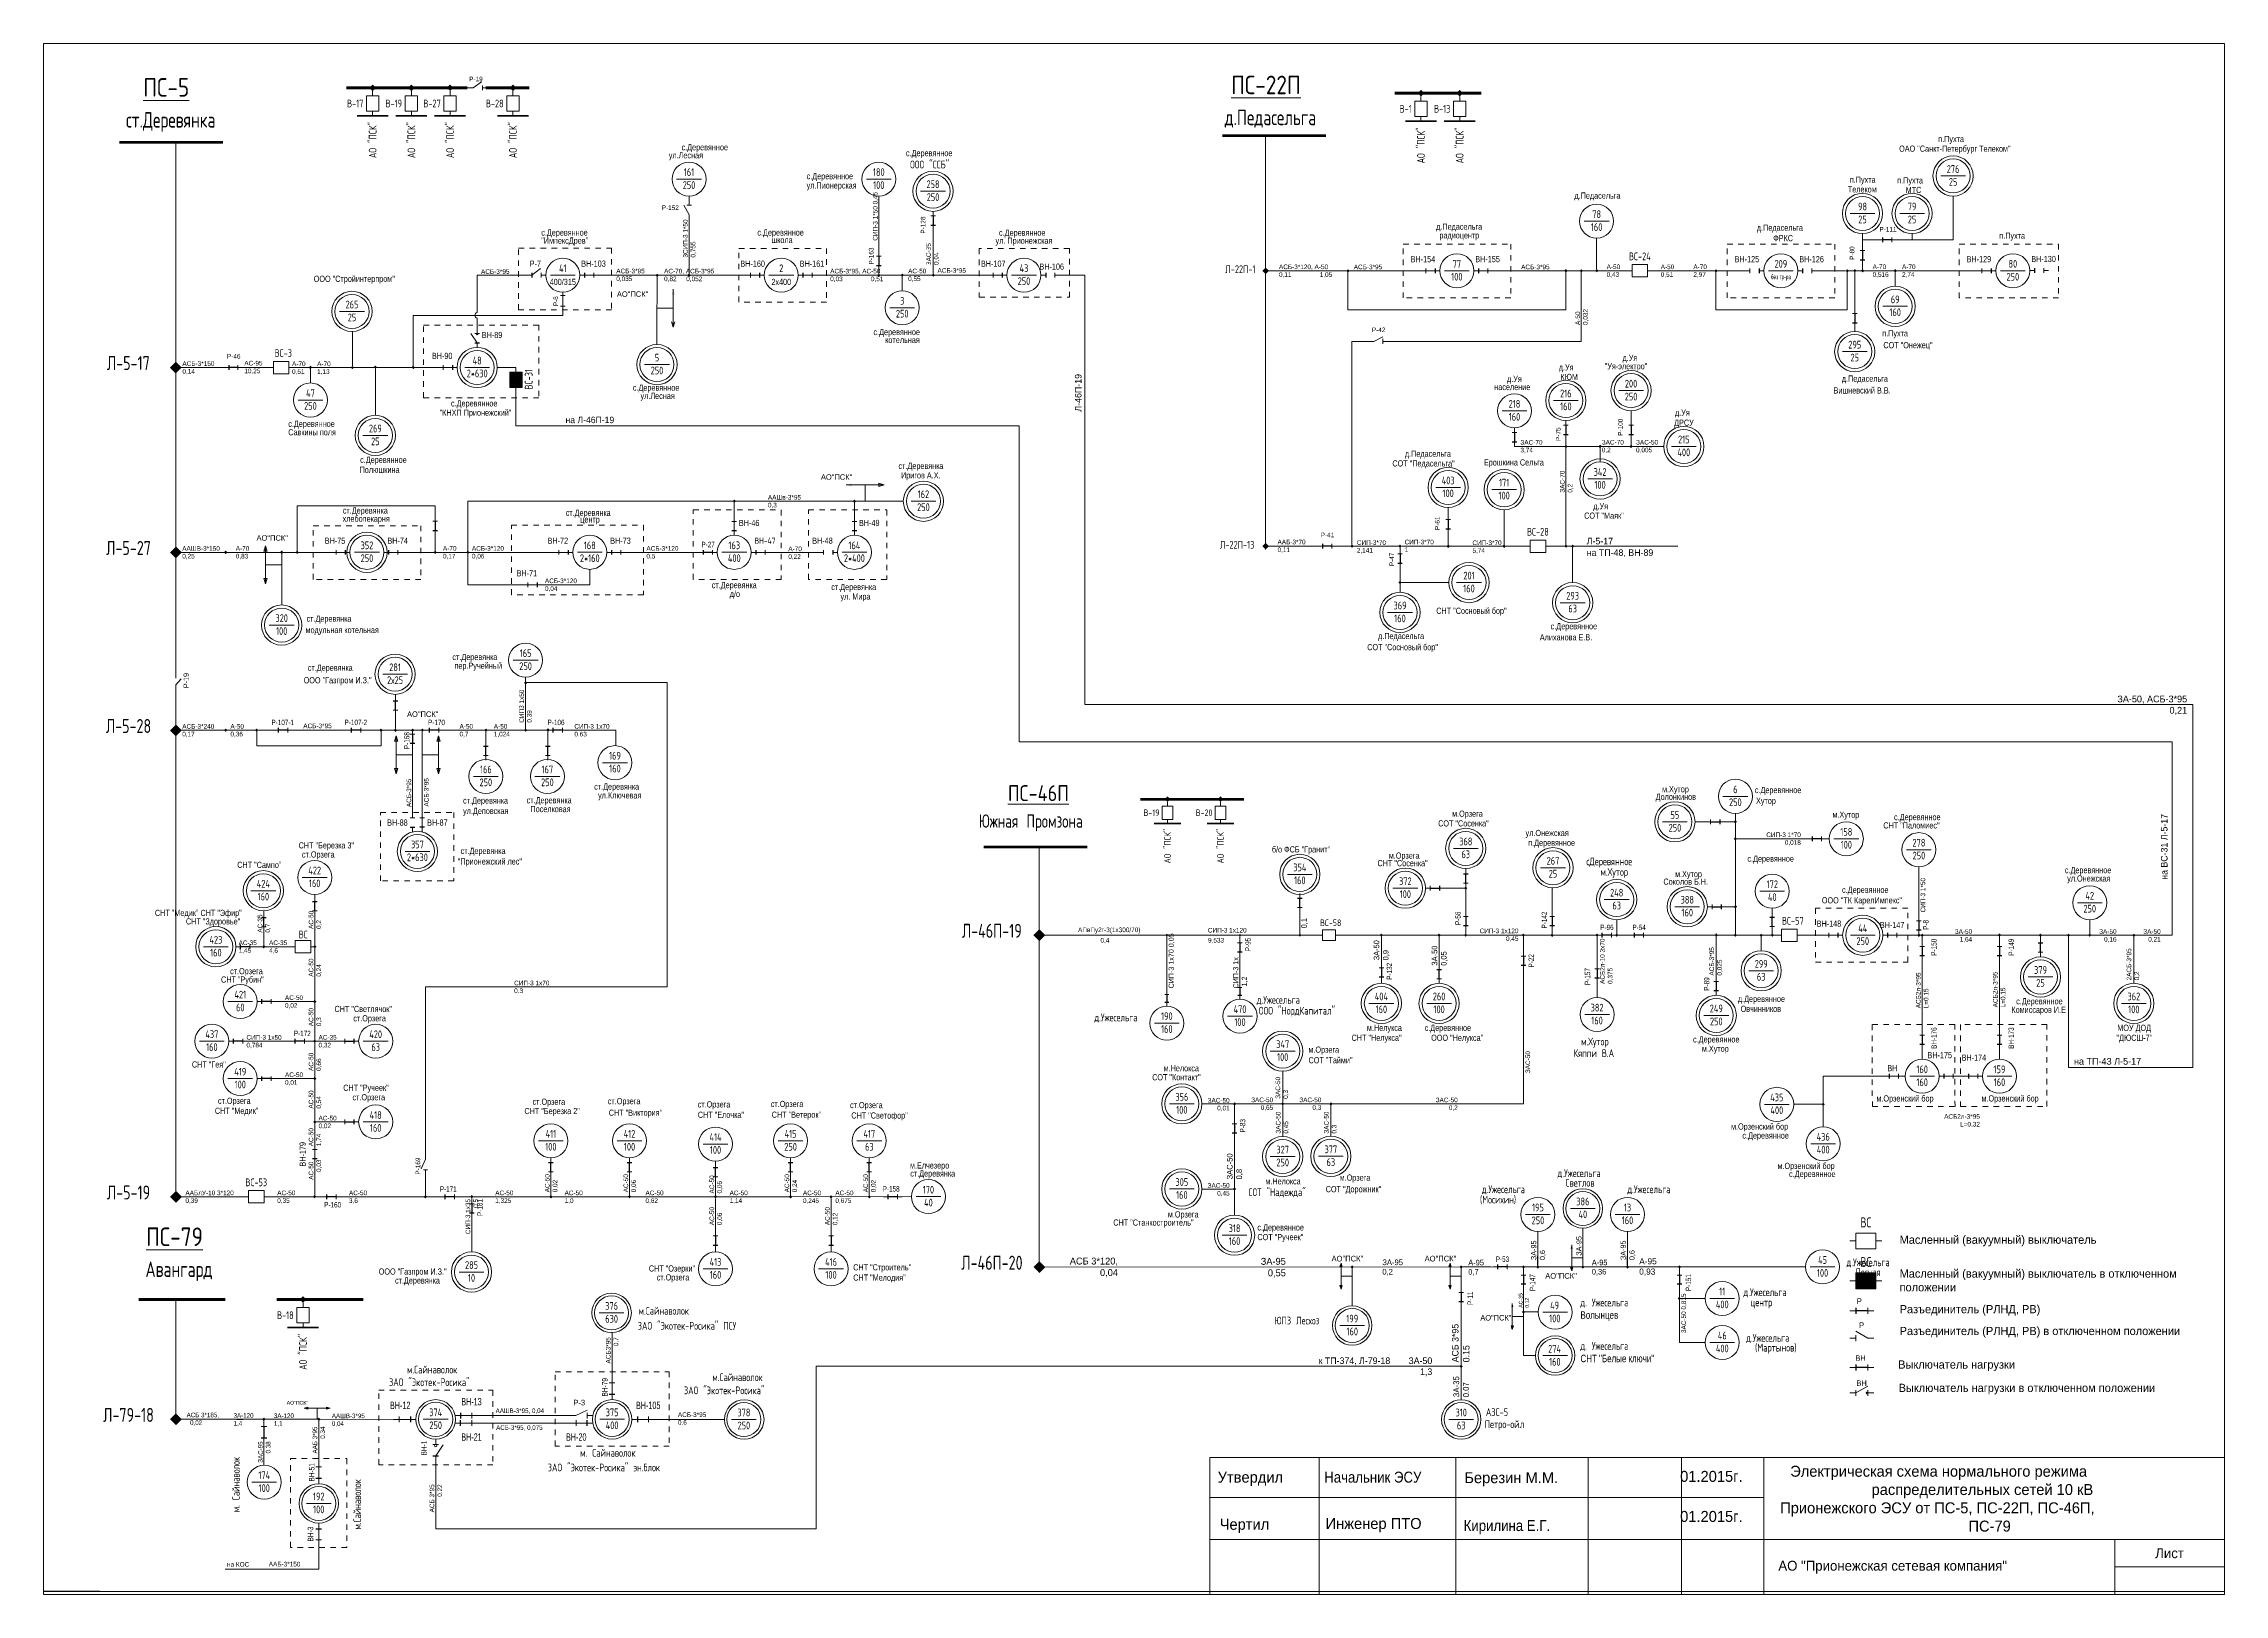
# Model space of a CAD drawing. Header units: millimetres. Extents: x 11 to 409, y 3 to 285.
import ezdxf
from ezdxf.enums import TextEntityAlignment as Align

# ---------------------------------------------------------------- set-up
doc = ezdxf.new("R2010")
doc.units = ezdxf.units.MM
doc.linetypes.add('JIS_02_1.0', pattern=[2, 1, -1])
for name, color, linetype, lineweight in [('10_КВ', 250, 'Continuous', 18), ('АТРИБУТЫ', 7, 'Continuous', 13), ('РАЗЪЕД_РУБИЛЬН', 150, 'Continuous', 13), ('ТЕКСТ', 7, 'Continuous', 13)]:
    doc.layers.add(name, color=color, linetype=linetype, lineweight=lineweight)
doc.layers.add('Слой1', color=7, linetype='Continuous', lineweight=13, plot=False)
doc.layers.add('СХ_ОПЕРАТИВНАЯ', color=10, linetype='Continuous')
doc.layers.add('ШУНТ_РАЗЪЕД', color=161, linetype='Continuous')
doc.styles.add('ATTRIB', font='txt.shx', dxfattribs={"width": 0.7, "height": 5})
doc.styles.add('PRINADLEGNOST', font='txt.shx', dxfattribs={"width": 0.7, "height": 7})
doc.styles.add('МП', font='txt.shx', dxfattribs={"width": 0.7, "height": 2.5})
doc.styles.add('ПС', font='txt.shx', dxfattribs={"width": 0.8, "height": 12})
doc.styles.add('ТЕКСТ_МОДЕЛИ', font='txt.shx', dxfattribs={"width": 0.7, "height": 5})

msp = doc.modelspace()

# ---------------------------------------------------------------- texts
at = {"width": 11.2365, "attachment_point": 1, "rotation": 90}
for s, insert, char_height in [('ЗА-95', (290.85, 64.38), 0.955), ('ЗА-95\\P0,6', (282.61, 63.58), 0.955), ('ЗА-95\\P0,6', (298.93, 63.58), 0.955), ('АС-35\\P0,12', (280.37, 54.9), 0.679), ('АСБ 3*95\\P0.15', (268.18, 44.94), 1.198), ('ЗА-35\\P0.07', (268.43, 38.55), 1.064)]:
    msp.add_mtext(s, dxfattribs=dict(at, insert=insert, char_height=char_height))
for s, insert, char_height, width, attachment_point in [('АО"ПСК"', (246.23, 64.37), 1.033, 11.2365, 1), ('ЗА-95\\P0,2', (255.49, 63.7), 1.033, 11.2365, 1), ('АО"ПСК"', (263.2, 64.37), 1.033, 11.2365, 1), ('А-95 \\P0,7', (271.16, 63.64), 1.013, 4.8229, 1), ('А-95\\P0,36', (293.68, 63.66), 1.013, 4.8229, 1), ('А-95\\P0,93', (302.33, 63.93), 1.129, 11.2365, 1), ('АО"ПСК"', (285.19, 61.22), 1.033, 11.2365, 1), ('ЗА-50\\P1,3', (264.59, 45.83), 1.198, 213.274, 3)]:
    msp.add_mtext(s, dxfattribs=dict(insert=insert, char_height=char_height, width=width, attachment_point=attachment_point))
at = {"layer": '10_КВ', "color": 7}
for s, insert, char_height, width, attachment_point in [('Масленный (вакуумный) выключатель', (349.81, 68.06), 1.5, 55.4937, 1), ('Масленный (вакуумный) выключатель в отключенном положении', (349.81, 61.88), 1.5, 55.4937, 1), ('Разъединитель (РЛНД, РВ)', (349.81, 55.39), 1.5, 55.4937, 1), ('Разъединитель (РЛНД, РВ) в отключенном положении', (349.81, 51.41), 1.5, 55.4937, 1), ('Выключатель нагрузки', (349.55, 45.29), 1.5, 55.4937, 1), ('ВН', (341.91, 41.65), 1, 55.4937, 1), ('Выключатель нагрузки в отключенном положении', (349.63, 41.03), 1.5, 55.4937, 1), ('Утвердил', (225.46, 25), 2, 17, 1), ('{\\W0.9;Начальник ЭСУ}', (244.89, 25), 2, 28.2382, 1), ('Березин М.М.', (270.44, 24.9), 2, 24.7074, 1), (' 01.2015г.', (309.05, 25.14), 2, 23.9771, 1), ('\\pi4.8333;Электрическая схема нормального режима \\P\\pi19.667;распределительных сетей 10 кВ \\P\\pi3;Прионежского ЭСУ от ПС-5, ПС-22П, ПС-46П, \\P\\pi37.333;ПС-79', (325.03, 26.07), 2, 84, 1), ('Чертил', (225.83, 16.4), 2, 17, 1), ('Инженер ПТО', (245.14, 16.54), 2, 23.9771, 1), ('{\\W0.9;Кирилина Е.Г.}', (270.32, 16.17), 2, 24.7074, 1), (' 01.2015г.', (309.05, 17.83), 2, 23.9771, 1), ('АО "Прионежская сетевая компания"', (327.7, 8.74), 1.8, 74.3787, 1), ('Лист', (399.03, 10.11), 1.8, 20, 5)]:
    msp.add_mtext(s, dxfattribs=dict(at, insert=insert, char_height=char_height, width=width, attachment_point=attachment_point))
at = {"layer": 'ТЕКСТ', "color": 7, "style": 'ТЕКСТ_МОДЕЛИ', "width": 0.7}
for height, p in [(1.412, (71.38, 271.16)), (1.412, (78.44, 271.16)), (1.412, (85.5, 271.16)), (1.412, (96.96, 271.16)), (1.412, (262.53, 270.19)), (1.412, (269.59, 270.19)), (1.212, (216.31, 142.27)), (1.212, (225.97, 142.27)), (1.412, (58.68, 50.14))]:
    msp.add_text('АО "ПСК"', height=height, rotation=90, dxfattribs=at).set_placement(p, align=Align.MIDDLE_RIGHT)
at = {"layer": 'ТЕКСТ', "color": 7}
for s, insert, char_height, width, attachment_point in [('Р-19', (88.98, 279.44), 0.847, 5.8597, 1), ('Р-152', (124.09, 255.97), 0.847, 5.8597, 1), ('Р-111', (346.12, 252.02), 0.847, 5.8597, 1), ('АСБ-3*95', (91.14, 244.32), 0.847, 21.9631, 1), ('АСБ-3*95\\P0,035', (115.8, 244.42), 0.847, 21.9631, 1), ('АС-70, АСБ-3*95\\P0,82^I  0,052', (124.52, 244.4), 0.847, 21.9631, 1), ('АСБ-3*95, АС-50\\P0,03^I^I  0,51', (154.81, 244.4), 0.847, 21.9631, 1), ('АС-50\\P0,55^I  ', (169.02, 244.42), 0.847, 21.9631, 1), ('АСБ-3*95\\P  ', (174.38, 244.52), 0.847, 6.8945, 1), ('АСБ-3*120, А-50\\P0,11^I^I  1,05', (236.64, 245.18), 0.847, 21.9631, 1), ('АСБ-3*95', (250.28, 245.16), 0.847, 21.9631, 1), ('АСБ-3*95', (280.8, 245.16), 0.847, 21.9631, 1), ('А-50\\P0,43', (296.39, 245.19), 0.847, 21.9631, 1), ('А-50\\P0,51', (306.25, 245.18), 0.847, 21.9631, 1), ('А-70\\P2,97', (312.2, 245.19), 0.847, 21.9631, 1), ('А-70\\P0,516', (344.89, 245.19), 0.847, 21.9631, 1), ('А-70\\P2,74', (350.25, 245.19), 0.847, 21.9631, 1), ('АО"ПСК"', (115.92, 240.28), 0.99, 21.291, 1), ('Р-42', (253.57, 233.69), 0.847, 5.8597, 1), ('АСБ-3*150\\P0,14', (36.69, 227.54), 0.847, 5.6646, 1), ('Р-46', (44.81, 228.87), 0.847, 5.8597, 1), ('АС-95\\P10,25', (47.98, 227.61), 0.847, 21.9631, 1), ('А-70\\P0,51', (56.68, 227.49), 0.847, 3.5048, 1), ('А-70\\P1,13', (61.26, 227.49), 0.847, 5.0057, 1), ('на Л-46П-19', (106.55, 217.42), 1.1748, 14.6759, 1), ('ЗАС-70\\P3,74', (280.67, 213.17), 0.847, 21.9631, 1), ('ЗАС-70\\P0,2', (295.5, 213.19), 0.847, 21.9631, 1), ('ЗАС-50\\P0,005', (301.75, 213.19), 0.847, 21.9631, 1), ('АО"ПСК"', (153.12, 206.91), 0.99, 29.0544, 1), ('ААШв-3*95\\P0,3', (143.45, 203.14), 0.847, 5.6646, 1), ('АО"ПСК"', (50.21, 195.8), 0.99, 26.0536, 1), ('ААБ-3*70\\P0,11', (236.38, 194.99), 0.847, 21.9631, 1), ('Р-41', (244.24, 196.27), 0.847, 5.8597, 1), ('СИП-3*70\\P2,141', (250.84, 194.88), 0.847, 21.9631, 1), ('СИП-3*70\\P1', (259.55, 194.99), 0.847, 21.9631, 1), ('СИП-3*70\\P5,74', (271.92, 194.85), 0.847, 21.9631, 1), ('Л-5-17', (292.75, 195.33), 1.203, 21.9631, 1), ('ААШВ-3*150\\P0,25', (36.66, 193.82), 0.847, 5.6646, 1), ('А-70\\P0,83', (46.42, 193.82), 0.847, 4.6727, 1), ('А-70\\P0,17', (84.2, 193.82), 0.847, 5.6646, 1), ('АСБ-3*120\\P0,06', (89.48, 193.82), 0.847, 5.6646, 1), ('АСБ-3*120\\P0,5', (121.3, 193.82), 0.847, 5.6646, 1), ('А-70\\P0,22', (147.17, 193.74), 0.847, 5.6646, 1), ('на ТП-48, ВН-89 ', (292.75, 193.23), 1.203, 21.9631, 1), ('АСБ-3*120\\P0,04', (102.79, 187.91), 0.847, 5.6646, 1), ('АО"ПСК"', (77.65, 163.66), 0.99, 23.7042, 1), ('ЗА-50, АСБ-3*95\\P0,21', (402.24, 166.55), 1.2343, 19.3668, 3), ('АСБ-3*240\\P0,17', (36.66, 161.37), 0.847, 5.6646, 1), ('А-50\\P0,36', (45.44, 161.37), 0.847, 5.6646, 1), ('АСБ-3*95', (58.73, 161.45), 0.847, 5.6646, 1), ('А-50\\P0,7', (87.22, 161.37), 0.847, 5.6646, 1), ('А-50\\P1,024', (93.47, 161.37), 0.847, 5.6646, 1), ('СИП-3 1х70\\P0.63', (108.16, 161.36), 0.847, 8.3003, 1), ('СИП-3 1*70\\P0,018', (331.8, 141.59), 0.847, 9.1816, 3), ('СИП-3 1х120\\P0,45', (280.31, 124.06), 0.847, 8.759, 3), ('ЗА-50\\P1,64', (363.04, 123.94), 0.847, 5.6646, 3), ('ЗА-50\\P0,16', (389.37, 123.94), 0.847, 5.6646, 3), ('ЗА-50\\P0,21', (397.42, 123.94), 0.847, 5.6646, 3), ('АС-35\\P1,45', (46.94, 121.89), 0.846, 11.1539, 1), ('АС-35\\P4,6', (52.49, 121.89), 0.846, 11.1539, 1), ('АС-50\\P0,02', (55.39, 111.88), 0.846, 11.1539, 1), ('СИП-3 1х70\\P0.3', (97.18, 114.55), 0.847, 8.3003, 1), ('СИП-3 1х50\\P0,784', (48.37, 104.64), 0.846, 11.1539, 1), ('АС-35\\P0,32', (61.51, 104.64), 0.846, 11.1539, 1), ('на ТП-43 Л-5-17', (381.6, 100.46), 1.2343, 28.3547, 1), ('АС-50\\P0,01', (55.39, 97.82), 0.846, 11.1539, 1), ('ЗАС-50\\P0,01', (227.65, 93.15), 0.847, 5.6646, 3), ('ЗАС-50\\P0,65', (235.59, 93.24), 0.847, 5.6646, 3), ('ЗАС-50\\P0,3', (244.37, 93.24), 0.847, 5.6646, 3), ('ЗАС-50\\P0,2', (269.24, 93.22), 0.847, 5.6646, 3), ('АС-50\\P0,02', (61.51, 89.91), 0.846, 11.1539, 1), ('АСБ2л-3*95\\PL=0.32', (364.45, 90.21), 0.847, 5.6646, 3), ('ААБлУ-10 3*120\\P0,39', (37.24, 76.27), 0.846, 11.1539, 1), ('АС-50\\P0,35', (53.98, 76.27), 0.846, 11.1539, 1), ('АС-50\\P3,6', (67.06, 76.27), 0.846, 11.1539, 1), ('АС-50\\P1,325', (93.73, 76.27), 0.846, 5.3653, 1), ('АС-50\\P1,0', (106.38, 76.27), 0.846, 11.1539, 1), ('АС-50\\P0,62', (121.13, 76.27), 0.846, 11.1539, 1), ('АС-50\\P1,14', (136.47, 76.27), 0.846, 11.1539, 1), ('АС-50\\P0,245', (149.84, 76.27), 0.846, 11.1539, 1), ('АС-50\\P0,675', (155.75, 76.27), 0.846, 11.1539, 1), ('ЗАС-50\\P0,45', (227.65, 77.62), 0.847, 5.6646, 3), ('АСБ 3*120,\\P0,04', (207.28, 64.04), 1.259, 10.9565, 3), ('ЗА-95\\P0,55', (237.89, 63.99), 1.259, 10.9565, 3), ('Р', (342.42, 52.22), 1, 4.6504, 1), ('{\\W0.8;ААШВ-3*95, 0,04}', (93.8, 36.53), 0.846, 11.1539, 1), ('АСБ-3*95\\P0.6', (127.04, 35.81), 0.846, 11.1539, 1), ('{\\W0.8;АСБ 3*185,\\P  0,02}', (37.46, 35.76), 0.846, 11.1539, 1), ('{\\W0.8;3А-120\\P1,4}', (46.02, 35.67), 0.846, 11.1539, 1), ('{\\W0.8;3А-120\\P1,1}', (53.37, 35.62), 0.846, 4.8498, 1), ('{\\W0.8;ААШВ-3*95\\P0,04}', (63.94, 35.6), 0.846, 11.1539, 1), ('{\\W0.8;АСБ-3*95, 0,075}', (93.89, 33.46), 0.846, 11.1539, 1), ('на КОС ', (44.82, 8.51), 0.846, 4.8498, 1), ('ААБ-3*150', (52.44, 8.55), 0.846, 4.8498, 1)]:
    msp.add_mtext(s, dxfattribs=dict(at, insert=insert, char_height=char_height, width=width, attachment_point=attachment_point))
at = {"layer": 'ТЕКСТ', "color": 7, "rotation": 90}
for s, insert, char_height, width, attachment_point in [('СИП-3 1*50 0,45^I  ', (162.59, 249.53), 0.847, 10.7556, 1), ('3СИП-3 1*50 0,755^I  ', (127.98, 246.45), 0.847, 7.8137, 1), ('Р-1{\\Ftxt.shx|c204;28}', (171.32, 250.81), 0.847, 15.6245, 1), ('Р-163', (161.86, 245.16), 0.847, 4.9324, 1), ('{\\Ftxt.shx|c204;3}АС-{\\Ftxt.shx|c204;35}\\P0,{\\Ftxt.shx|c204;04}^I  ', (172.32, 245.09), 0.847, 22.4205, 1), ('Р-80', (340.71, 246.02), 0.847, 5.8597, 1), ('Р-6', (104.34, 237.57), 0.847, 5.8597, 1), ('А-50\\P0,032', (290.67, 234.14), 0.847, 8.2326, 1), ('Л-46П-19', (199.43, 218.35), 1.203, 21.9631, 1), ('Р-75', (287.13, 212.99), 0.847, 5.8597, 1), ('Р-100', (298.46, 213.94), 0.847, 5.8597, 1), ('ЗАС-70\\P0,2', (287.88, 203.56), 0.847, 8.2326, 1), ('Р-61', (265.11, 196.75), 0.847, 5.8597, 1), ('Р-47', (256.79, 190.14), 0.847, 5.8597, 1), ('Р-19', (36.89, 167.9), 0.955, 5.8597, 1), ('СИП3 1х50\\P0.39', (98.11, 161.61), 0.847, 8.3003, 1), ('АСБ-3*95', (77.56, 146.21), 0.847, 7.648, 1), ('АСБ-3*95', (80.75, 146.31), 0.847, 7.5466, 1), ('на ВС-31 Л-5-17', (397.46, 144.96), 1.1983, 21.0226, 3), ('СИП-3 1*50', (354.5, 127), 0.847, 8.389, 7), ('АС-35\\P0,7', (50.42, 123.31), 0.846, 4.7157, 1), ('АС-50\\P0,2', (59.72, 123.99), 0.846, 4.7157, 1), ('{\\W0.8;\\P0,1}', (241.92, 124.09), 1.013, 8.2326, 7), ('СИП-3 1х70 0,05', (217.64, 113.13), 0.9442, 10.5191, 7), ('{\\W0.8;ЗА-50\\P0,9}', (256.8, 118.26), 1.0132, 8.2326, 7), ('ЗА-50\\P0,05', (267.39, 117.27), 1.013, 8.2326, 7), ('АСБ2л-10 3х70 0,375', (297.6, 113.96), 0.847, 8.2326, 7), ('АСБ-3*95\\P0,025', (317.54, 115.48), 0.847, 8.2326, 7), ('2АСБ-3*95\\P0,2', (393.62, 114.61), 0.847, 8.2326, 7), ('АС-50\\P0,24', (59.72, 115.28), 0.846, 4.7157, 1), ('СИП-3 1х\\P 1,2', (230.98, 113.14), 0.944, 10.5191, 7), ('АСБ2л-3*95\\PL=0.15', (355.07, 109.52), 0.847, 5.6646, 7), ('АСБ2л-3*95\\PL=0.15', (369.1, 109.69), 0.847, 5.6646, 7), ('АС-50\\P0,3', (59.72, 106.25), 0.846, 4.7157, 1), ('АС-50\\P0,66', (59.72, 98.09), 0.846, 4.7157, 1), ('ЗАС-50', (282.45, 97.69), 0.847, 8.2326, 7), ('ЗАС-50\\P0,3', (238.43, 93), 0.847, 8.2326, 7), ('АС-50\\P0,54', (59.72, 91.22), 0.846, 4.7157, 1), ('АС-50\\P1,74', (59.72, 84.35), 0.846, 4.7157, 1), ('ЗАС-50\\P0,45', (238.49, 86.65), 0.847, 8.2326, 7), ('ЗАС-50\\P0,3', (247.27, 86.65), 0.847, 8.2326, 7), ('\\pi0.9086;АС-50\\P\\pi2.3186;0,03', (59.72, 77.33), 0.846, 4.7157, 1), ('Р-169', (79.2, 79.17), 0.846, 5.8529, 1), ('ЗАС-50\\P0,8', (230.09, 78.3), 1.033, 8.2326, 7), ('АС-50\\P0,02', (102.79, 75.95), 0.846, 4.7157, 1), ('АС-50\\P0,06', (117.12, 75.95), 0.846, 4.7157, 1), ('АС-50\\P0,06', (132.8, 75.74), 0.846, 4.7157, 1), ('АС-50\\P0,24', (146.49, 75.95), 0.846, 4.7157, 1), ('АС-50\\P0,02', (160.85, 75.95), 0.846, 4.7157, 1), ('СИП-3 1х35\\P0,5', (88.33, 74.74), 0.846, 9.0723, 3), ('АС-50\\P0,06', (132.8, 69.96), 0.846, 4.7157, 1), ('АС-50\\P0,12', (153.86, 69.96), 0.846, 4.7157, 1), ('3АС-50 0,815 ', (311.01, 50.28), 0.847, 8.2326, 7), ('АСБ3*95\\P0.7', (113.91, 49.52), 0.846, 5.6183, 3), ('{\\W0.8;ААБ 3*95\\P0.34}', (60.42, 33.21), 0.846, 5.6183, 3), ('{\\W0.8;ЗАС-95\\P0.38}', (50.49, 30.52), 0.846, 5.2249, 3), ('АСБ 3*95\\P0.22', (81.77, 22.69), 0.846, 8.6948, 3)]:
    msp.add_mtext(s, dxfattribs=dict(at, insert=insert, char_height=char_height, width=width, attachment_point=attachment_point))
at = {"layer": 'ТЕКСТ', "color": 7, "char_height": 0.847, "attachment_point": 3}
for s, width, heights, insert in [('АПвПу2г-3(1х300/70) ', 2.196, [0], (211.38, 124.25)), ('СИП-3 1х120', 11.3272, [0.751], (230.75, 124.18)), ('0,4', 14.7068, [0], (205.72, 122.34)), ('9,533', 4.8058, [0], (226.63, 122.35))]:
    msp.add_mtext_dynamic_manual_height_columns(s, width=width, gutter_width=18.59, heights=heights, dxfattribs=dict(at, insert=insert))
at = {"layer": 'ТЕКСТ'}
for s, insert, char_height, width, attachment_point in [('{\\W0.8;АО"ПСК"}', (273.36, 53.58), 1.0132, 6.696064001065929e-15, 1), ('к ТП-374, Л-79-18', (256.93, 45.83), 1.1983, 26.543, 3), ('АО"ПСК"', (55.71, 37.91), 0.679, 5.3528, 1), ('Р-3', (108, 38.1), 1.018, 7.0412, 1)]:
    msp.add_mtext(s, dxfattribs=dict(at, insert=insert, char_height=char_height, width=width, attachment_point=attachment_point))

# ---------------------------------------------------------------- blocks, each defined once
blk = doc.blocks.new('НАЗВАНИЕ_ОБЪЕКТА')
at = {"layer": 'АТРИБУТЫ'}
for tag, height, style, width, p in [('НОМЕР-ПС', 12, 'ПС', 0.8, (0, 0)), ('МЕСТОПОЛОЖЕНИЕ', 10, 'МП', 0.7, (0, -22)), ('ПРИНАДЛЕЖНОСТЬ', 7, 'PRINADLEGNOST', 0.7, (0, -37))]:
    blk.add_attdef(tag, text='', height=height, dxfattribs=dict(at, style=style, width=width)).set_placement(p, align=Align.TOP_CENTER)
blk = doc.blocks.new('ОТВЕТВЛЕНИЕ')
at = {"color": 0, "linetype": 'ByBlock'}
blk.add_solid([(0, 1.1), (1.1, 0), (-1.1, 0), (0, -1.1)], dxfattribs=at)
blk = doc.blocks.new('ТРАНСФ_ПОДСТ')
at = {"color": 7}
blk.add_line((-8, -11), (8, -11), dxfattribs=at)
at = {"color": 0}
blk.add_circle((0, -11), 11, dxfattribs=at)
at = {"layer": 'АТРИБУТЫ', "style": 'ATTRIB', "width": 0.7, "flags": 4}
for tag, p in [('MOCHNOCT', (0, -17.3)), ('OBOZN', (0, -9))]:
    blk.add_attdef(tag, text='', height=5, dxfattribs=at).set_placement(p, align=Align.CENTER)
at = {"layer": 'АТРИБУТЫ', "style": 'ТЕКСТ_МОДЕЛИ', "width": 0.7}
blk.add_attdef('MESTO_1', text='', height=5, dxfattribs=at).set_placement((14, -11), align=Align.BOTTOM_LEFT)
blk.add_attdef('MESTO_2', text='', height=5, dxfattribs=at).set_placement((14, -12), align=Align.TOP_LEFT)
blk = doc.blocks.new('ВЫКЛ_НАГРУЗКИ')
at = {"color": 0, "linetype": 'ByBlock'}
for p, q in [((0, 0), (0, -3)), ((0, -9), (0, -12))]:
    blk.add_line(p, q, dxfattribs=at)
at = {"layer": 'РАЗЪЕД_РУБИЛЬН', "color": 0, "linetype": 'ByBlock'}
blk.add_line((-1.5, -3), (1.5, -3), dxfattribs=at)
at = {"layer": 'СХ_ОПЕРАТИВНАЯ', "color": 0, "linetype": 'ByBlock'}
blk.add_line((-1.5, -9), (1.5, -9), dxfattribs=at)
at = {"layer": 'РАЗЪЕД_РУБИЛЬН', "color": 7, "style": 'ATTRIB', "width": 0.7}
blk.add_attdef('ДИСП_НОМ', text='', height=5, dxfattribs=at).set_placement((-4.75, -6), align=Align.MIDDLE_RIGHT)
at = {"layer": 'РАЗЪЕД_РУБИЛЬН', "color": 7, "style": 'ATTRIB', "width": 0.7, "flags": 1}
blk.add_attdef('КОД', text='', height=5, dxfattribs=at).set_placement((-4.75, -12), align=Align.MIDDLE_RIGHT)
blk = doc.blocks.new('РАЗЪЕДИНИТЕЛЬ')
at = {"color": 0, "linetype": 'ByBlock'}
for p, q in [((0, 0), (0, -3)), ((0, -9), (0, -12))]:
    blk.add_line(p, q, dxfattribs=at)
at = {"layer": 'РАЗЪЕД_РУБИЛЬН', "color": 0, "linetype": 'ByBlock'}
blk.add_line((-1.5, -3), (1.5, -3), dxfattribs=at)
at = {"layer": 'СХ_ОПЕРАТИВНАЯ', "color": 0, "linetype": 'ByBlock'}
blk.add_line((-1.5, -9), (1.5, -9), dxfattribs=at)
at = {"layer": 'ШУНТ_РАЗЪЕД', "color": 0}
blk.add_line((0, -3), (0, -9), dxfattribs=at)
at = {"layer": 'РАЗЪЕД_РУБИЛЬН', "color": 7, "style": 'ATTRIB', "width": 0.7}
blk.add_attdef('ДИСП_НОМ', text='', height=5, dxfattribs=at).set_placement((-4.75, -6), align=Align.MIDDLE_RIGHT)
at = {"layer": 'РАЗЪЕД_РУБИЛЬН', "color": 7, "style": 'ATTRIB', "width": 0.7, "flags": 1}
blk.add_attdef('КОД', text='', height=5, dxfattribs=at).set_placement((-4.75, -12), align=Align.MIDDLE_RIGHT)
blk = doc.blocks.new('ВЫКЛЮЧАТЕЛЬ')
at = {"color": 0, "linetype": 'ByBlock'}
for p, q in [((0, 0), (0, -3)), ((0, -13), (0, -16))]:
    blk.add_line(p, q, dxfattribs=at)
blk.add_lwpolyline([(-4, -3), (4, -3), (4, -13), (-4, -13)], close=True, dxfattribs=at)
at = {"layer": 'АТРИБУТЫ', "style": 'ATTRIB', "width": 0.7}
blk.add_attdef('ДИСП_НОМ', text='', height=5, dxfattribs=at).set_placement((-6, -8), align=Align.MIDDLE_RIGHT)
at = {"layer": 'АТРИБУТЫ', "style": 'ATTRIB', "width": 0.7, "flags": 1}
blk.add_attdef('КОД', text='', height=5, dxfattribs=at).set_placement((-6, -14), align=Align.MIDDLE_RIGHT)
blk = doc.blocks.new('ПРИСОЕД_ШИНЕ')
at = {"color": 0}
blk.add_solid([(0, 2.12), (2.12, 0), (-2.12, 0), (0, -2.12)], dxfattribs=at)
at = {"layer": 'АТРИБУТЫ', "style": 'ATTRIB', "width": 0.7}
blk.add_attdef('ДИСП_НОМ', text='', height=5, dxfattribs=at).set_placement((0, 3.12), align=Align.CENTER)

# ---------------------------------------------------------------- hatches: boundary and pattern name
at = {"layer": '10_КВ'}
h = msp.add_hatch(color=7, dxfattribs=at)
h.paths.add_polyline_path([(126.2, 233.73), (126.2, 234.72), (125.9, 234.72)])
h.paths.add_polyline_path([(126.2, 233.73), (126.49, 234.72), (126.2, 234.72)])
h.paths.add_polyline_path([(125.9, 239.67), (126.2, 239.67), (126.2, 240.66)])
h.paths.add_polyline_path([(126.2, 240.66), (126.2, 239.67), (126.49, 239.67)])
at = {"layer": '10_КВ', "ltscale": 100}
h = msp.add_hatch(color=7, dxfattribs=at)
h.dxf.hatch_style = 1
h.paths.add_polyline_path([(96.37, 225.55), (96.37, 222.73), (98.63, 222.73), (98.63, 225.55)])
at = {"layer": '10_КВ'}
h = msp.add_hatch(color=7, dxfattribs=at)
h.paths.add_polyline_path([(164.67, 204.97), (163.68, 204.97), (163.68, 204.68)])
h.paths.add_polyline_path([(164.67, 204.97), (163.68, 205.27), (163.68, 204.97)])
h.paths.add_polyline_path([(158.73, 204.68), (158.73, 204.97), (157.74, 204.97)])
h.paths.add_polyline_path([(157.74, 204.97), (158.73, 204.97), (158.73, 205.27)])
h = msp.add_hatch(color=7, dxfattribs=at)
h.paths.add_polyline_path([(51.82, 193.87), (51.82, 192.88), (52.12, 192.88)])
h.paths.add_polyline_path([(51.82, 193.87), (51.53, 192.88), (51.82, 192.88)])
h.paths.add_polyline_path([(52.12, 187.93), (51.82, 187.93), (51.82, 186.94)])
h.paths.add_polyline_path([(51.82, 187.93), (51.53, 187.93), (51.82, 186.94)])
h = msp.add_hatch(color=7, dxfattribs=at)
h.paths.add_polyline_path([(75.68, 159.22), (75.68, 158.23), (75.98, 158.23)])
h.paths.add_polyline_path([(75.68, 159.22), (75.39, 158.23), (75.68, 158.23)])
h.paths.add_polyline_path([(75.98, 153.28), (75.68, 153.28), (75.68, 152.29)])
h.paths.add_polyline_path([(75.68, 153.28), (75.39, 153.28), (75.68, 152.29)])
h = msp.add_hatch(color=7, dxfattribs=at)
h.paths.add_polyline_path([(83.39, 159.22), (83.39, 158.23), (83.1, 158.23)])
h.paths.add_polyline_path([(83.39, 159.22), (83.69, 158.23), (83.39, 158.23)])
h.paths.add_polyline_path([(83.1, 153.28), (83.39, 153.28), (83.39, 152.29)])
h.paths.add_polyline_path([(83.39, 153.28), (83.69, 153.28), (83.39, 152.29)])
h = msp.add_hatch(color=256, dxfattribs=at)
h.paths.add_polyline_path([(290.02, 66.36), (290.02, 65.68), (290.22, 65.68)])
h.paths.add_polyline_path([(290.02, 66.36), (289.81, 65.68), (290.02, 65.68)])
h.paths.add_polyline_path([(290.22, 62.29), (290.02, 62.29), (290.02, 61.61)])
h.paths.add_polyline_path([(290.02, 62.29), (289.81, 62.29), (290.02, 61.61)])
h = msp.add_hatch(color=256, dxfattribs=at)
h.paths.add_polyline_path([(247.96, 63.05), (247.96, 62.37), (248.17, 62.37)])
h.paths.add_polyline_path([(247.96, 63.05), (247.76, 62.37), (247.96, 62.37)])
h.paths.add_polyline_path([(248.17, 58.98), (247.96, 58.98), (247.96, 58.3)])
h.paths.add_polyline_path([(247.96, 58.98), (247.76, 58.98), (247.96, 58.3)])
h = msp.add_hatch(color=256, dxfattribs=at)
h.paths.add_polyline_path([(267.84, 63.05), (267.84, 62.37), (268.04, 62.37)])
h.paths.add_polyline_path([(267.84, 63.05), (267.63, 62.37), (267.84, 62.37)])
h.paths.add_polyline_path([(268.04, 58.98), (267.84, 58.98), (267.84, 58.3)])
h.paths.add_polyline_path([(267.84, 58.98), (267.63, 58.98), (267.84, 58.3)])
msp.add_hatch(color=7, dxfattribs=at).paths.add_polyline_path([(341.83, 61.28), (341.83, 58.36), (345.47, 58.36), (345.47, 61.28)])
h = msp.add_hatch(color=256, dxfattribs=at)
h.paths.add_polyline_path([(279.19, 55.69), (279.19, 55.01), (279.39, 55.01)])
h.paths.add_polyline_path([(279.19, 55.69), (278.99, 55.01), (279.19, 55.01)])
h.paths.add_polyline_path([(279.39, 51.62), (279.19, 51.62), (279.19, 50.94)])
h.paths.add_polyline_path([(279.19, 51.62), (278.99, 51.62), (279.19, 50.94)])
h = msp.add_hatch(color=256, dxfattribs=at)
h.paths.add_polyline_path([(63.62, 36.58), (62.94, 36.58), (62.94, 36.38)])
h.paths.add_polyline_path([(63.62, 36.58), (62.94, 36.79), (62.94, 36.58)])
h.paths.add_polyline_path([(59.55, 36.38), (59.55, 36.58), (58.87, 36.58)])
h.paths.add_polyline_path([(58.87, 36.58), (59.55, 36.58), (59.55, 36.79)])

# ---------------------------------------------------------------- linework, layer by layer
for p, q in [((283.86, 62.63), (283.86, 64.33)), ((300.19, 62.63), (300.19, 64.33)), ((46.63, 34.55), (47.68, 34.55))]:
    msp.add_line(p, q)
at = {"layer": '10_КВ', "color": 7}
for p, q in [((89.72, 277.41), (91.24, 278.49)), ((88.62, 277.41), (89.72, 277.41)), ((91.38, 276.98), (91.38, 277.83)), ((92.01, 277.41), (91.38, 277.41)), ((129.07, 254.26), (128.12, 256.03)), ((128.64, 256.03), (129.49, 256.03)), ((129.07, 256.03), (129.07, 257.65)), ((163.67, 249.49), (163.67, 257.65)), ((359.56, 249.69), (359.56, 257.66)), ((129.07, 249.49), (129.07, 254.26)), ((173.56, 251.49), (173.56, 246.39)), ((343.04, 249.69), (343.04, 250.82)), ((352.08, 249.69), (352.08, 250.82)), ((129.07, 243.52), (129.07, 249.49)), ((163.67, 243.52), (163.67, 249.49)), ((173.56, 243.53), (173.56, 249.17)), ((294.56, 244.34), (294.56, 249.99)), ((343.04, 249.69), (345.87, 249.69)), ((343.04, 248.56), (343.04, 249.69)), ((349.25, 249.69), (352.08, 249.69)), ((352.08, 249.69), (359.56, 249.69)), ((90.44, 243.22), (99.55, 243.22)), ((90.44, 236.43), (90.44, 243.22)), ((110, 243.22), (111.69, 243.22)), ((112.54, 243.22), (141.06, 243.22)), ((123.22, 232.86), (123.25, 242.93)), ((140.25, 243.22), (141.94, 243.22)), ((149.85, 243.22), (151.54, 243.22)), ((152.39, 243.22), (170.21, 243.22)), ((167.94, 240.4), (167.94, 243.22)), ((168.25, 243.23), (181.17, 243.23)), ((181.17, 243.23), (184.5, 243.23)), ((186.19, 243.23), (184.5, 243.23)), ((201.26, 243.22), (196.64, 243.23)), ((249.22, 244.04), (234.21, 244.04)), ((249.22, 244.04), (262.59, 244.04)), ((249.22, 244.04), (249.22, 236.91)), ((263.44, 244.04), (265.13, 244.04)), ((273.04, 244.04), (274.73, 244.04)), ((288.95, 244.04), (275.58, 244.04)), ((288.95, 244.04), (291.77, 244.04)), ((288.95, 244.04), (288.95, 236.91)), ((291.77, 244.04), (291.77, 231.16)), ((291.77, 244.04), (294.59, 244.04)), ((294.55, 244.04), (300.2, 244.04)), ((304.71, 244.04), (310.36, 244.04)), ((310.36, 244.04), (316.32, 244.04)), ((316.32, 244.04), (321.66, 244.04)), ((316.32, 244.04), (316.32, 236.91)), ((334.65, 244.04), (339.97, 244.04)), ((340.26, 244.04), (340.26, 236.91)), ((340.26, 244.04), (343.08, 244.04)), ((341.63, 232.96), (341.63, 244.04)), ((343.04, 244.04), (343.04, 245.17)), ((343.35, 244.04), (349, 244.04)), ((349, 241.22), (349, 244.04)), ((349, 244.04), (351.82, 244.04)), ((351.82, 244.04), (357.47, 244.04)), ((357.47, 244.04), (363.96, 244.04)), ((364.81, 244.04), (366.5, 244.04)), ((106.05, 239.54), (105.62, 239.54)), ((105.62, 239.54), (106.47, 239.54)), ((106.05, 239.54), (106.05, 240.12)), ((106.05, 237.59), (106.05, 239.54)), ((126.2, 240.66), (126.2, 233.73)), ((78.77, 226.4), (78.77, 235.91)), ((106.05, 235.91), (78.77, 235.91)), ((90.44, 233.45), (90.44, 235.39)), ((106.47, 237.59), (105.62, 237.59)), ((106.05, 235.91), (106.05, 237.59)), ((126.2, 237.19), (123.22, 237.19)), ((126.2, 233.73), (125.9, 234.72)), ((126.2, 233.73), (126.49, 234.72)), ((288.95, 236.91), (249.22, 236.91)), ((340.26, 236.91), (316.32, 236.91)), ((67.68, 226.7), (67.68, 232.92)), ((90.44, 230.91), (89.29, 232.61)), ((123.22, 230.6), (123.22, 232.86)), ((249.94, 231.16), (253.06, 231.16)), ((249.94, 194.1), (249.94, 231.16)), ((253.06, 231.16), (253.91, 231.16)), ((253.91, 231.16), (255.6, 232)), ((255.6, 231.64), (255.6, 230.73)), ((256.45, 231.16), (255.6, 231.16)), ((256.45, 231.16), (291.77, 231.16)), ((267.27, 231.16), (269.55, 231.16)), ((36.11, 226.39), (44.28, 226.39)), ((47.67, 226.39), (53.02, 226.39)), ((53.27, 226.39), (53.02, 226.39)), ((56.94, 226.39), (59.74, 226.4)), ((60.03, 223.57), (60.03, 226.39)), ((60.03, 226.39), (63.18, 226.39)), ((63.18, 226.39), (63.49, 226.4)), ((63.49, 226.4), (83.38, 226.4)), ((71.87, 217.68), (71.87, 226.15)), ((84.23, 226.4), (85.93, 226.4)), ((94.11, 226.4), (97.5, 226.4)), ((300.84, 216.72), (300.84, 218.5)), ((288.95, 211.99), (279.58, 211.99)), ((288.95, 211.99), (288.95, 213.33)), ((288.95, 201.26), (288.95, 211.99)), ((289.26, 211.99), (294.9, 211.99)), ((295.19, 209.17), (295.19, 211.99)), ((295.19, 211.99), (300.84, 211.99)), ((300.84, 211.99), (300.84, 213.33)), ((301.15, 211.99), (306.79, 211.99)), ((157.74, 204.97), (164.67, 204.97)), ((161.2, 204.97), (161.2, 202)), ((164.67, 204.97), (163.68, 205.27)), ((163.68, 205.27), (163.68, 204.68)), ((164.67, 204.97), (163.68, 204.68)), ((57.62, 192.98), (57.62, 201.15)), ((82.77, 201.15), (57.62, 201.15)), ((82.77, 199.19), (82.77, 201.15)), ((147.49, 202), (88.72, 202)), ((88.72, 192.68), (88.72, 202)), ((137.32, 199.18), (137.32, 202)), ((159.22, 202), (140.59, 202)), ((159.22, 199.18), (159.22, 202)), ((159.22, 202), (168.13, 202)), ((159.22, 196.64), (159.22, 199.18)), ((267.49, 199.53), (267.49, 200.85)), ((277.7, 193.8), (277.7, 200.44)), ((288.95, 193.8), (288.95, 201.26)), ((82.77, 192.98), (82.77, 195.81)), ((137.32, 195.79), (137.32, 198.33)), ((267.49, 193.8), (267.49, 196.14)), ((36.1, 192.68), (44.57, 192.68)), ((44.88, 192.68), (54.78, 192.68)), ((51.82, 193.87), (51.53, 192.88)), ((51.53, 192.88), (52.12, 192.88)), ((51.82, 186.94), (51.82, 193.87)), ((51.82, 193.87), (52.12, 192.88)), ((54.78, 192.68), (57.61, 192.68)), ((54.79, 183.08), (54.79, 192.98)), ((57.61, 192.68), (63.85, 192.68)), ((64.69, 192.68), (66.39, 192.68)), ((74.29, 192.68), (75.99, 192.68)), ((76.83, 192.68), (83.07, 192.68)), ((83.07, 192.68), (88.72, 192.68)), ((88.72, 192.68), (104.47, 192.68)), ((88.73, 192.38), (88.73, 186.76)), ((105.32, 192.68), (107.02, 192.68)), ((114.92, 192.68), (117.46, 192.68)), ((117.46, 192.68), (130.83, 192.68)), ((141.28, 192.68), (142.97, 192.68)), ((141.28, 192.68), (143.82, 192.68)), ((143.82, 192.68), (152.73, 192.68)), ((234.81, 193.79), (243.72, 193.79)), ((247.11, 193.79), (249.93, 193.79)), ((250.24, 193.8), (258.71, 193.8)), ((258.71, 193.8), (258.71, 193.23)), ((259.02, 193.8), (267.49, 193.8)), ((267.49, 193.8), (281.6, 193.8)), ((286.12, 193.8), (288.95, 193.8)), ((288.95, 193.8), (291.77, 193.8)), ((290.19, 193.8), (290.19, 193.23)), ((290.19, 187.17), (290.19, 193.23)), ((291.77, 193.8), (309.38, 193.8)), ((51.82, 186.94), (51.53, 187.93)), ((51.53, 187.93), (52.12, 187.93)), ((51.82, 190.4), (54.79, 190.4)), ((51.82, 186.94), (52.12, 187.93)), ((110.97, 189.58), (110.97, 186.76)), ((258.71, 187.17), (258.71, 189.84)), ((258.71, 185.39), (258.71, 187.17)), ((258.71, 187.17), (267.62, 187.17)), ((98.83, 186.76), (88.73, 186.76)), ((101.37, 186.76), (98.18, 186.76)), ((110.97, 186.76), (102.22, 186.76)), ((99.27, 160.24), (99.27, 169.9)), ((125.06, 168.92), (99.27, 168.92)), ((75.53, 160.54), (75.53, 166.75)), ((403.26, 164.92), (201.26, 164.92)), ((36.11, 160.23), (44.58, 160.23)), ((44.58, 160.23), (50.23, 160.23)), ((50.23, 160.23), (50.23, 157.41)), ((50.54, 160.24), (53.36, 160.24)), ((56.75, 160.24), (66.7, 160.24)), ((70.09, 160.24), (72.91, 160.24)), ((72.91, 160.24), (72.91, 157.41)), ((72.91, 160.24), (80.72, 160.24)), ((75.68, 159.22), (75.39, 158.23)), ((75.68, 152.29), (75.68, 159.22)), ((75.68, 159.22), (75.98, 158.23)), ((78.65, 159.94), (78.65, 145.08)), ((80.42, 159.94), (80.42, 145.08)), ((80.72, 160.24), (92.02, 160.24)), ((83.39, 159.22), (83.1, 158.23)), ((83.39, 152.29), (83.39, 159.22)), ((83.39, 159.22), (83.69, 158.23)), ((92.02, 154.92), (92.02, 160.24)), ((92.33, 160.24), (97.97, 160.24)), ((72.91, 157.41), (50.23, 157.41)), ((75.39, 158.23), (75.98, 158.23)), ((75.68, 155.76), (78.65, 155.76)), ((83.39, 155.76), (80.42, 155.76)), ((83.69, 158.23), (83.1, 158.23)), ((75.68, 152.29), (75.39, 153.28)), ((75.39, 153.28), (75.98, 153.28)), ((75.68, 152.29), (75.98, 153.28)), ((83.39, 152.29), (83.1, 153.28)), ((83.69, 153.28), (83.1, 153.28)), ((83.39, 152.29), (83.69, 153.28)), ((80.42, 142.54), (80.42, 144.24)), ((312.51, 143.53), (314.49, 143.53)), ((319.86, 143.53), (317.88, 143.53)), ((319.86, 139.3), (319.86, 145.07)), ((319.86, 139.3), (319.86, 140.43)), ((333.03, 140.43), (319.86, 140.43)), ((319.86, 122.84), (319.86, 139.3)), ((336.41, 140.43), (336.98, 140.43)), ((353.33, 122.84), (353.33, 135.34)), ((263.57, 131.42), (265.55, 131.42)), ((270.7, 131.42), (266.74, 131.42)), ((270.7, 127.1), (270.7, 135)), ((51.51, 121.05), (51.51, 127.27)), ((318.15, 128.04), (319.86, 128.04)), ((326.59, 122.84), (326.59, 127.76)), ((270.7, 123.15), (270.7, 123.71)), ((298.22, 122.84), (298.22, 125.67)), ((384.48, 122.84), (384.48, 125.67)), ((216.19, 122.59), (216.19, 109.85)), ((229.53, 122.6), (229.53, 114.02)), ((271, 122.85), (247.69, 122.86)), ((255.31, 114.08), (255.31, 122.55)), ((265.84, 114.07), (265.84, 122.54)), ((280.9, 122.85), (271, 122.85)), ((281.21, 122.85), (281.21, 119.88)), ((286.45, 122.85), (281.5, 122.85)), ((294.34, 122.85), (286.76, 122.85)), ((294.64, 122.55), (294.64, 111.48)), ((297.91, 122.85), (294.94, 122.85)), ((319.86, 122.84), (298.22, 122.84)), ((316.38, 123.14), (316.38, 115.27)), ((327.43, 122.84), (319.86, 122.84)), ((324.57, 120.02), (324.57, 122.84)), ((331.94, 122.84), (339.42, 122.84)), ((334.48, 122.84), (331.94, 122.84)), ((373.82, 122.84), (346.76, 122.84)), ((349.3, 122.84), (347.61, 122.84)), ((353.92, 122.84), (353.92, 100.22)), ((368.02, 100.22), (368.02, 122.84)), ((387.11, 122.84), (373.82, 122.84)), ((375.49, 122.26), (375.49, 122.83)), ((392.23, 122.84), (386.58, 122.84)), ((399.51, 122.84), (388.56, 122.84)), ((392.52, 114.07), (392.52, 122.54)), ((281.21, 116.49), (281.21, 92.08)), ((237.32, 92.38), (237.32, 98.03)), ((364.91, 97.11), (357.03, 97.11)), ((228.24, 92.08), (222.6, 92.08)), ((228.55, 92.08), (228.55, 89.26)), ((237.02, 92.08), (228.55, 92.08)), ((237.32, 91.78), (237.32, 86.14)), ((245.8, 92.08), (237.33, 92.08)), ((246.1, 91.78), (246.1, 86.13)), ((281.21, 92.08), (246.11, 92.08)), ((228.55, 85.87), (228.55, 73.99)), ((81.01, 81.97), (80.25, 80.21)), ((81.35, 80.02), (80.67, 80.02)), ((103.88, 75.44), (103.88, 81.65)), ((118.22, 75.44), (118.22, 81.65)), ((133.9, 75.44), (133.9, 81.65)), ((147.59, 75.44), (147.59, 81.65)), ((161.94, 75.44), (161.94, 81.65)), ((228.24, 76.55), (222.6, 76.55)), ((228.54, 76.25), (228.54, 71.8)), ((36.11, 75.14), (44.58, 75.14)), ((89.47, 74.84), (89.47, 65.08)), ((133.9, 74.84), (133.9, 65.08)), ((154.96, 74.84), (154.96, 65.08)), ((340.73, 49.34), (341.83, 49.34)), ((341.83, 49.34), (341.83, 49.88)), ((341.83, 49.34), (341.83, 48.79)), ((344.01, 49.34), (341.84, 50.65)), ((344.01, 49.34), (345.11, 49.34)), ((341.83, 39.35), (344.03, 40.59)), ((341.83, 38.8), (341.83, 39.89)), ((344.01, 38.8), (344.01, 39.89)), ((340.73, 39.35), (341.83, 39.35)), ((345.11, 39.35), (344.01, 39.35)), ((409.03, 27.61), (224.03, 27.61)), ((224.03, 27.61), (224.03, 2.61)), ((243.98, 27.61), (243.98, 2.61)), ((268.86, 27.61), (268.86, 2.61)), ((293.03, 27.61), (293.03, 2.61)), ((310.03, 27.61), (310.03, 2.61)), ((325.03, 27.61), (325.03, 2.61)), ((325.03, 20.3), (224.03, 20.3)), ((409.03, 12.61), (224.03, 12.61)), ((389.03, 2.61), (389.03, 12.61)), ((389.03, 7.61), (409.03, 7.61))]:
    msp.add_line(p, q, dxfattribs=at)
at = {"layer": '10_КВ', "color": 7, "lineweight": 100}
for p, q in [((71.38, 272.29), (68.56, 272.29)), ((71.38, 272.29), (74.21, 272.29)), ((78.44, 272.29), (75.62, 272.29)), ((78.44, 272.29), (81.27, 272.29)), ((85.5, 272.29), (82.68, 272.29)), ((85.5, 272.29), (88.32, 272.29)), ((96.96, 272.29), (94.14, 272.29)), ((96.96, 272.29), (99.79, 272.29)), ((262.53, 271.32), (259.71, 271.32)), ((262.53, 271.32), (265.36, 271.32)), ((269.59, 271.32), (266.77, 271.32)), ((269.59, 271.32), (272.41, 271.32)), ((216.31, 143.24), (213.89, 143.24)), ((216.31, 143.24), (218.74, 143.24)), ((225.97, 143.24), (223.54, 143.24)), ((225.97, 143.24), (228.39, 143.24)), ((58.68, 51.27), (55.85, 51.27)), ((58.68, 51.27), (61.5, 51.27))]:
    msp.add_line(p, q, dxfattribs=at)
at = {"layer": '10_КВ', "color": 7, "ltscale": 100}
for p, q in [((35.51, 169.74), (35.51, 267.45)), ((234.21, 193.2), (234.21, 268.69)), ((100.4, 243.22), (102.01, 244.48)), ((201.26, 243.22), (201.26, 164.92)), ((97.5, 225.27), (97.5, 215.73)), ((97.5, 215.73), (98.91, 215.73)), ((35.51, 193.35), (35.51, 182.52)), ((35.51, 168.49), (36.49, 169.61)), ((35.51, 74.54), (35.51, 168.49)), ((97.97, 160.24), (103.33, 160.24)), ((103.33, 160.24), (103.33, 154.92)), ((103.33, 160.24), (115.7, 160.24)), ((115.7, 157.41), (115.7, 160.24)), ((192.93, 62.83), (192.93, 138.92)), ((286.45, 122.85), (286.45, 131.48)), ((60.81, 75.14), (60.81, 130.28)), ((240.44, 122.86), (240.44, 130.27)), ((49.84, 120.75), (56.42, 120.75)), ((244.54, 122.86), (193.45, 122.85)), ((53.72, 110.74), (60.81, 110.74)), ((48.55, 103.51), (60.81, 103.51)), ((65.96, 103.51), (60.81, 103.51)), ((53.72, 96.68), (60.81, 96.68)), ((350.82, 97.11), (335.88, 97.11)), ((335.88, 97.11), (335.88, 87.92)), ((330.52, 92), (335.88, 92)), ((65.96, 88.78), (60.81, 88.78)), ((36.11, 75.14), (47.91, 75.14)), ((52.42, 75.14), (108.96, 75.14)), ((103.87, 75.14), (118.22, 75.14)), ((118.22, 75.14), (147.59, 75.14)), ((147.59, 75.14), (169.61, 75.16)), ((35.51, 34.03), (35.51, 56.39)), ((152.26, 44.22), (152.26, 14.55))]:
    msp.add_line(p, q, dxfattribs=at)
at = {"layer": '10_КВ', "color": 250}
for p, q in [((283.86, 68.81), (283.86, 64.33)), ((292.05, 69.41), (292.05, 62.63)), ((300.19, 68.81), (300.19, 64.33)), ((250, 62.03), (250, 55.25)), ((281.23, 62.03), (281.23, 46.2)), ((332.65, 62.33), (299.45, 62.33)), ((115.04, 50.35), (115.04, 42.21)), ((46.63, 34.55), (36.03, 34.55)), ((61.25, 34.55), (47.68, 34.55)), ((51.56, 30.18), (51.56, 26.19))]:
    msp.add_line(p, q, dxfattribs=at)
at = {"layer": '10_КВ'}
for p, q in [((290.02, 61.61), (290.02, 66.36)), ((290.02, 63.99), (292.05, 63.99)), ((193.45, 62.31), (276.79, 62.33)), ((247.96, 63.05), (247.76, 62.37)), ((247.76, 62.37), (248.17, 62.37)), ((247.96, 58.3), (247.96, 63.05)), ((247.96, 63.05), (248.17, 62.37)), ((247.96, 60.67), (250, 60.67)), ((267.84, 63.05), (267.63, 62.37)), ((267.63, 62.37), (268.04, 62.37)), ((267.84, 58.3), (267.84, 63.05)), ((267.84, 63.05), (268.04, 62.37)), ((267.84, 60.67), (269.87, 60.67)), ((269.86, 62.33), (269.89, 38.11)), ((270.17, 62.33), (275.34, 62.33)), ((288.08, 62.33), (279.07, 62.33)), ((299.45, 62.33), (288.08, 62.33)), ((290.02, 61.61), (289.81, 62.29)), ((289.81, 62.29), (290.22, 62.29)), ((290.02, 61.61), (290.22, 62.29)), ((309.66, 62.03), (309.66, 48.55)), ((247.96, 58.3), (247.76, 58.98)), ((247.76, 58.98), (248.17, 58.98)), ((247.96, 58.3), (248.17, 58.98)), ((267.84, 58.3), (267.63, 58.98)), ((267.63, 58.98), (268.04, 58.98)), ((267.84, 58.3), (268.04, 58.98)), ((279.19, 50.94), (279.19, 55.69)), ((314.36, 56.58), (309.66, 56.58)), ((279.19, 53.31), (281.23, 53.31)), ((283.89, 54.12), (281.23, 54.12)), ((279.19, 50.94), (278.99, 51.62)), ((278.99, 51.62), (279.39, 51.62)), ((279.19, 50.94), (279.39, 51.62)), ((309.66, 48.55), (314.36, 48.55)), ((152.26, 44.22), (269.88, 44.21)), ((283.4, 46.2), (281.23, 46.2)), ((115.04, 39.16), (115.04, 41.19)), ((58.87, 36.58), (59.55, 36.79)), ((58.87, 36.58), (63.62, 36.58)), ((58.87, 36.58), (59.55, 36.38)), ((59.55, 36.79), (59.55, 36.38)), ((61.25, 36.58), (61.25, 34.55)), ((63.62, 36.58), (62.94, 36.79)), ((62.94, 36.79), (62.94, 36.38)), ((63.62, 36.58), (62.94, 36.38)), ((108.45, 35.22), (110.51, 36.22)), ((61.55, 26.87), (61.55, 34.25)), ((61.85, 34.55), (75.2, 34.54)), ((76.22, 34.54), (78.26, 34.54)), ((87.42, 35.22), (89.46, 35.22)), ((87.42, 33.87), (89.46, 33.87)), ((90.47, 35.22), (107.44, 35.22)), ((90.47, 33.87), (107.44, 33.87)), ((107.44, 35.22), (108.45, 35.22)), ((108.45, 33.87), (110.49, 33.87)), ((110.49, 35.73), (110.49, 34.71)), ((111.51, 35.22), (110.49, 35.22)), ((119.65, 34.54), (121.69, 34.54)), ((122.71, 34.54), (135.55, 34.54)), ((82.87, 27.89), (84.21, 29.92)), ((61.55, 25.85), (61.55, 23.81)), ((82.87, 26.88), (82.87, 14.55)), ((61.55, 14.58), (61.55, 12.55)), ((61.55, 11.53), (61.55, 7.22)), ((61.55, 7.22), (44.48, 7.22))]:
    msp.add_line(p, q, dxfattribs=at)
at = {"layer": '10_КВ', "linetype": 'Continuous'}
msp.add_lwpolyline([(11.38, 2.61), (409.03, 2.61), (409.03, 285.47), (11.38, 285.47)], close=True, dxfattribs=at)
at = {"layer": '10_КВ', "color": 7}
for points, const_width in [([(88.62, 277.41), (66.6, 277.41)], 0.565), ([(99.92, 277.41), (92.01, 277.41)], 0.565), ([(273.56, 276.44), (257.75, 276.44)], 0.565), ([(44.07, 267.45), (25.16, 267.45)], 0.485), ([(245.24, 268.69), (226.33, 268.69)], 0.485), ([(230.24, 147.64), (211.34, 147.64)], 0.485), ([(201.7, 138.92), (182.79, 138.92)], 0.485), ([(44.53, 56.39), (28.72, 56.39)], 0.565), ([(69.7, 56.39), (53.89, 56.39)], 0.565)]:
    msp.add_lwpolyline(points, dxfattribs=dict(at, const_width=const_width))
at = {"layer": '10_КВ', "linetype": 'JIS_02_1.0'}
for points in [[(114.93, 236.94), (98, 236.94), (98, 248.18), (114.93, 248.18)], [(138.17, 248.13), (154.14, 248.13), (154.14, 238.32), (138.17, 238.32)], [(198.42, 248.08), (182, 248.08), (182, 239.2), (198.42, 239.2)], [(259.31, 248.89), (278.91, 248.89), (278.91, 239.09), (259.31, 239.09)], [(318.38, 248.89), (337.98, 248.89), (337.98, 239.09), (318.38, 239.09)], [(360.68, 248.89), (378.8, 248.89), (378.8, 239.09), (360.68, 239.09)], [(80.66, 234.14), (101.68, 234.14), (101.68, 220.88), (80.66, 220.88)], [(129.84, 200.43), (145.88, 200.43), (145.88, 187.73), (129.84, 187.73)], [(150.85, 200.43), (165.11, 200.43), (165.11, 187.73), (150.85, 187.73)], [(60.56, 197.53), (80.17, 197.53), (80.17, 187.73), (60.56, 187.73)], [(120.75, 184.94), (96.68, 184.94), (96.68, 197.64), (120.75, 197.64)], [(86.17, 145.24), (86.17, 132.76), (72.8, 132.76), (72.8, 145.24)], [(351.33, 127.75), (334.48, 127.75), (334.48, 117.94), (351.33, 117.94)], [(359.86, 106.53), (344.79, 106.53), (344.84, 91.62), (359.91, 91.62)], [(376.68, 106.53), (360.94, 106.53), (360.94, 91.62), (376.68, 91.62)], [(72.48, 39.84), (93.29, 39.84), (93.29, 26.27), (72.48, 26.27)], [(104.65, 43.23), (125.46, 43.23), (125.46, 29.66), (104.65, 29.66)], [(56.42, 27.37), (66.68, 27.37), (66.68, 11.17), (56.42, 11.17)]]:
    msp.add_lwpolyline(points, close=True, dxfattribs=at)
at = {"layer": '10_КВ', "color": 7, "ltscale": 100}
for points in [[(399.51, 122.84), (399.51, 158.11), (189.25, 158.11), (189.25, 215.73), (98.91, 215.73)], [(81.01, 81.97), (81.01, 113.44), (125.06, 113.44), (125.06, 168.92)], [(403.26, 164.92), (403.26, 98.71), (380.63, 98.71), (380.63, 122.84)], [(81.01, 75.14), (81.01, 80.02)], [(82.87, 14.55), (152.26, 14.55), (152.26, 14.55)]]:
    msp.add_lwpolyline(points, dxfattribs=at)
at = {"layer": '10_КВ', "color": 7}
for centre, radius in [((359.56, 261.33), 3.67), ((173.56, 258.55), 3.67), ((343.04, 254.49), 3.67), ((352.08, 254.49), 3.67), ((67.61, 236.62), 3.67), ((349, 237.55), 3.67), ((90.44, 232.49), 0.112), ((341.63, 229.29), 3.67), ((90.44, 226.4), 3.67), ((123.22, 226.93), 3.67), ((288.95, 220.39), 3.67), ((300.84, 222.17), 3.67), ((71.87, 214.01), 3.67), ((310.46, 211.99), 3.67), ((267.49, 204.52), 3.67), ((277.7, 204.11), 3.67), ((295.19, 206.06), 3.67), ((171.81, 202), 3.67), ((70.34, 192.68), 3.67), ((271.29, 187.17), 3.67), ((290.19, 183.5), 3.67), ((54.79, 179.41), 3.67), ((258.71, 181.72), 3.67), ((75.47, 170.45), 3.67), ((308.84, 143.53), 3.67), ((79.54, 138.13), 3.67), ((270.7, 138.67), 3.67), ((240.44, 133.94), 3.67), ((286.6, 135.15), 3.67), ((51.45, 130.96), 3.67), ((259.68, 131.42), 3.67), ((298.22, 129.34), 3.67), ((311.09, 128.04), 3.67), ((42.79, 120.75), 3.67), ((343.09, 122.84), 3.67), ((324.57, 116.35), 3.67), ((375.5, 115.22), 3.67), ((255.31, 110.41), 3.67), ((265.84, 110.4), 3.67), ((316.38, 108.21), 3.67), ((392.52, 110.4), 3.67), ((237.32, 101.7), 3.67), ((218.93, 92.08), 3.67), ((237.32, 82.47), 3.67), ((246.1, 82.52), 3.67), ((218.93, 76.55), 3.67), ((228.54, 68.13), 3.67), ((89.41, 61.41), 3.67), ((343.86, 39.35), 0.154)]:
    msp.add_circle(centre, radius, dxfattribs=at)
at = {"layer": '10_КВ'}
for centre, radius in [((292.05, 73.01), 3.6), ((114.95, 53.95), 3.6), ((250, 51.65), 3.6), ((286.99, 46.17), 3.6), ((82.87, 34.54), 3.6), ((115.04, 34.54), 3.6), ((139.14, 34.51), 3.6), ((269.87, 34.51), 3.6), ((82.87, 29.74), 0.188), ((61.55, 19.2), 3.6)]:
    msp.add_circle(centre, radius, dxfattribs=at)
at = {"layer": '10_КВ', "color": 7, "ltscale": 100}
msp.add_arc((90.55, 235.91), 0.533, 102.0732, 257.9268, dxfattribs=at)
at = {"layer": 'Defpoints', "color": 7, "ltscale": 100}
msp.add_line((21.64, 3.15), (11.38, 3.15), dxfattribs=at)
at = {"layer": 'Слой1', "color": 3}
msp.add_lwpolyline([(11.38, 3.15), (409.03, 3.15)], dxfattribs=at)

# ---------------------------------------------------------------- block references
at = {"layer": '10_КВ', "color": 7}
ref = msp.add_blockref('НАЗВАНИЕ_ОБЪЕКТА', (34.56, 279.19), dxfattribs=dict(at, xscale=-0.2823309590457517, yscale=0.2823309590458573, zscale=0.2823309590458583))
ref.add_attrib('НОМЕР-ПС', '%%UПС-5', dxfattribs={"layer": 'АТРИБУТЫ', "height": 3.388, "style": 'ПС', "width": 0.8}).set_placement((33.75, 279.19), align=Align.TOP_CENTER)
ref.add_attrib('МЕСТОПОЛОЖЕНИЕ', 'ст.Деревянка', dxfattribs={"layer": 'АТРИБУТЫ', "height": 2.8233, "style": 'МП', "width": 0.7}).set_placement((34.56, 272.98), align=Align.TOP_CENTER)
ref = msp.add_blockref('НАЗВАНИЕ_ОБЪЕКТА', (235.08, 279.63), dxfattribs=dict(at, xscale=-0.2823309590457517, yscale=0.2823309590458573, zscale=0.2823309590458583))
ref.add_attrib('НОМЕР-ПС', '%%UПС-22П', dxfattribs={"layer": 'АТРИБУТЫ', "height": 3.388, "style": 'ПС', "width": 0.8}).set_placement((234.26, 279.63), align=Align.TOP_CENTER)
ref.add_attrib('МЕСТОПОЛОЖЕНИЕ', 'д.Педасельга', dxfattribs={"layer": 'АТРИБУТЫ', "height": 2.8233, "style": 'МП', "width": 0.7}).set_placement((235.08, 273.42), align=Align.TOP_CENTER)
for p, xscale, yscale, zscale, values in [((71.38, 276.81), 0.2823309590457517, 0.2823309590457517, 0.2823309590457517, {'ДИСП_НОМ': 'В-17'}), ((78.44, 276.81), 0.2823309590457517, 0.2823309590457517, 0.2823309590457517, {'ДИСП_НОМ': 'В-19'}), ((85.5, 276.81), 0.2823309590457517, 0.2823309590457517, 0.2823309590457517, {'ДИСП_НОМ': 'В-27'}), ((96.96, 276.81), 0.2823309590457517, 0.2823309590457517, 0.2823309590457517, {'ДИСП_НОМ': 'В-28'}), ((262.53, 275.84), 0.2823309590457517, 0.2823309590457517, 0.2823309590457517, {'ДИСП_НОМ': 'В-1'}), ((269.59, 275.84), 0.2823309590457517, 0.2823309590457517, 0.2823309590457517, {'ДИСП_НОМ': 'В-13'}), ((216.31, 147.12), 0.2423727713443901, 0.2423727713443901, 0.2423727713443901, {'ДИСП_НОМ': 'В-19'}), ((225.97, 147.12), 0.2423727713443901, 0.2423727713443901, 0.2423727713443901, {'ДИСП_НОМ': 'В-20'}), ((58.68, 55.79), 0.2823309590457517, 0.2823309590457517, 0.2823309590457517, {'ДИСП_НОМ': 'В-18'})]:
    msp.add_blockref('ВЫКЛЮЧАТЕЛЬ', p, dxfattribs=dict(at, xscale=xscale, yscale=yscale, zscale=zscale)).add_auto_attribs(values)
for name, p, xscale, yscale, zscale in [('ПРИСОЕД_ШИНЕ', (71.38, 277.41), -0.2823309590457517, 0.2823309590458573, 0.2823309590458583), ('ПРИСОЕД_ШИНЕ', (78.44, 277.41), -0.2823309590457517, 0.2823309590458573, 0.2823309590458583), ('ПРИСОЕД_ШИНЕ', (85.5, 277.41), -0.2823309590457517, 0.2823309590458573, 0.2823309590458583), ('ПРИСОЕД_ШИНЕ', (96.96, 277.41), -0.2823309590457517, 0.2823309590458573, 0.2823309590458583), ('ПРИСОЕД_ШИНЕ', (262.53, 276.44), -0.2823309590457517, 0.2823309590458573, 0.2823309590458583), ('ПРИСОЕД_ШИНЕ', (269.59, 276.44), -0.2823309590457517, 0.2823309590458573, 0.2823309590458583), ('РАЗЪЕДИНИТЕЛЬ', (173.56, 254.88), 0.2823309590457517, 0.2823309590457517, 0.2823309590457517), ('РАЗЪЕДИНИТЕЛЬ', (163.67, 247.56), 0.2823309590457517, 0.2823309590457517, 0.2823309590457517), ('РАЗЪЕДИНИТЕЛЬ', (343.04, 248.56), 0.2823309590457517, 0.2823309590457517, 0.2823309590457517), ('ОТВЕТВЛЕНИЕ', (123.25, 243.22), 0.2823309590457517, 0.2823309590457517, 0.2823309590457517), ('ОТВЕТВЛЕНИЕ', (129.07, 243.22), 0.2823309590457517, 0.2823309590457517, 0.2823309590457517), ('ОТВЕТВЛЕНИЕ', (163.67, 243.22), 0.2823309590457517, 0.2823309590457517, 0.2823309590457517), ('ОТВЕТВЛЕНИЕ', (167.95, 243.23), 0.2823309590457517, 0.2823309590457517, 0.2823309590457517), ('ОТВЕТВЛЕНИЕ', (173.6, 243.23), 0.2823309590457517, 0.2823309590457517, 0.2823309590457517), ('ОТВЕТВЛЕНИЕ', (249.23, 244.04), 0.2823309590457517, 0.2823309590457517, 0.2823309590457517), ('ОТВЕТВЛЕНИЕ', (288.96, 244.04), 0.2823309590457517, 0.2823309590457517, 0.2823309590457517), ('ОТВЕТВЛЕНИЕ', (291.78, 244.04), 0.2823309590457517, 0.2823309590457517, 0.2823309590457517), ('ОТВЕТВЛЕНИЕ', (294.6, 244.04), 0.2823309590457517, 0.2823309590457517, 0.2823309590457517), ('ОТВЕТВЛЕНИЕ', (316.33, 244.04), 0.2823309590457517, 0.2823309590457517, 0.2823309590457517), ('ОТВЕТВЛЕНИЕ', (340.27, 244.04), 0.2823309590457517, 0.2823309590457517, 0.2823309590457517), ('ОТВЕТВЛЕНИЕ', (341.64, 244.04), 0.2823309590457517, 0.2823309590457517, 0.2823309590457517), ('ОТВЕТВЛЕНИЕ', (343.05, 244.04), 0.2823309590457517, 0.2823309590457517, 0.2823309590457517), ('ОТВЕТВЛЕНИЕ', (349.01, 244.04), 0.2823309590457517, 0.2823309590457517, 0.2823309590457517), ('РАЗЪЕДИНИТЕЛЬ', (341.63, 237.09), 0.2823309590457517, 0.2823309590457517, 0.2823309590457517), ('ОТВЕТВЛЕНИЕ', (60.04, 226.4), 0.2823309590457517, 0.2823309590457517, 0.2823309590457517), ('ОТВЕТВЛЕНИЕ', (67.68, 226.4), 0.2823309590457517, 0.2823309590457517, 0.2823309590457517), ('ОТВЕТВЛЕНИЕ', (71.87, 226.45), 0.2823309590457517, 0.2823309590457517, 0.2823309590457517), ('ОТВЕТВЛЕНИЕ', (78.77, 226.4), 0.2823309590457517, 0.2823309590457517, 0.2823309590457517), ('РАЗЪЕДИНИТЕЛЬ', (279.58, 215.38), 0.2823309590457517, 0.2823309590457517, 0.2823309590457517), ('РАЗЪЕДИНИТЕЛЬ', (288.95, 216.72), 0.2823309590457517, 0.2823309590457517, 0.2823309590457517), ('РАЗЪЕДИНИТЕЛЬ', (300.84, 216.72), 0.2823309590457517, 0.2823309590457517, 0.2823309590457517), ('ОТВЕТВЛЕНИЕ', (288.96, 211.99), 0.2823309590457517, 0.2823309590457517, 0.2823309590457517), ('ОТВЕТВЛЕНИЕ', (295.2, 211.99), 0.2823309590457517, 0.2823309590457517, 0.2823309590457517), ('ОТВЕТВЛЕНИЕ', (300.85, 211.99), 0.2823309590457517, 0.2823309590457517, 0.2823309590457517), ('РАЗЪЕДИНИТЕЛЬ', (82.77, 199.19), 0.2823309590457517, 0.2823309590457517, 0.2823309590457517), ('ОТВЕТВЛЕНИЕ', (137.33, 202), 0.2823309590457517, 0.2823309590457517, 0.2823309590457517), ('ОТВЕТВЛЕНИЕ', (159.22, 202), 0.2823309590457517, 0.2823309590457517, 0.2823309590457517), ('РАЗЪЕДИНИТЕЛЬ', (267.49, 199.53), 0.2823309590457517, 0.2823309590457517, 0.2823309590457517), ('ОТВЕТВЛЕНИЕ', (44.58, 192.68), 0.2823309590457517, 0.2823309590457517, 0.2823309590457517), ('ОТВЕТВЛЕНИЕ', (54.79, 192.68), 0.2823309590457517, 0.2823309590457517, 0.2823309590457517), ('ОТВЕТВЛЕНИЕ', (57.62, 192.68), 0.2823309590457517, 0.2823309590457517, 0.2823309590457517), ('ОТВЕТВЛЕНИЕ', (82.77, 192.68), 0.2823309590457517, 0.2823309590457517, 0.2823309590457517), ('ОТВЕТВЛЕНИЕ', (88.73, 192.68), 0.2823309590457517, 0.2823309590457517, 0.2823309590457517), ('ОТВЕТВЛЕНИЕ', (249.94, 193.8), 0.2823309590457517, 0.2823309590457517, 0.2823309590457517), ('РАЗЪЕДИНИТЕЛЬ', (258.71, 193.23), 0.2823309590457517, 0.2823309590457517, 0.2823309590457517), ('ОТВЕТВЛЕНИЕ', (258.72, 193.8), 0.2823309590457517, 0.2823309590457517, 0.2823309590457517), ('ОТВЕТВЛЕНИЕ', (267.5, 193.8), 0.2823309590457517, 0.2823309590457517, 0.2823309590457517), ('ОТВЕТВЛЕНИЕ', (277.7, 193.8), 0.2823309590457517, 0.2823309590457517, 0.2823309590457517), ('ОТВЕТВЛЕНИЕ', (288.96, 193.8), 0.2823309590457517, 0.2823309590457517, 0.2823309590457517), ('ОТВЕТВЛЕНИЕ', (290.2, 193.8), 0.2823309590457517, 0.2823309590457517, 0.2823309590457517), ('ОТВЕТВЛЕНИЕ', (258.72, 187.17), 0.2823309590457517, 0.2823309590457517, 0.2823309590457517), ('ОТВЕТВЛЕНИЕ', (99.28, 168.9), 0.2823309590457517, 0.2823309590457517, 0.2823309590457517), ('ОТВЕТВЛЕНИЕ', (44.59, 160.24), 0.2823309590457517, 0.2823309590457517, 0.2823309590457517), ('ОТВЕТВЛЕНИЕ', (50.24, 160.24), 0.2823309590457517, 0.2823309590457517, 0.2823309590457517), ('ОТВЕТВЛЕНИЕ', (72.92, 160.24), 0.2823309590457517, 0.2823309590457517, 0.2823309590457517), ('ОТВЕТВЛЕНИЕ', (75.54, 160.24), 0.2823309590457517, 0.2823309590457517, 0.2823309590457517), ('ОТВЕТВЛЕНИЕ', (78.65, 160.24), 0.2823309590457517, 0.2823309590457517, 0.2823309590457517), ('ОТВЕТВЛЕНИЕ', (80.42, 160.24), 0.2823309590457517, 0.2823309590457517, 0.2823309590457517), ('ОТВЕТВЛЕНИЕ', (92.03, 160.24), 0.2823309590457517, 0.2823309590457517, 0.2823309590457517), ('ОТВЕТВЛЕНИЕ', (99.28, 160.24), 0.2823309590457517, 0.2823309590457517, 0.2823309590457517), ('ОТВЕТВЛЕНИЕ', (103.36, 160.28), 0.2823309590457517, 0.2823309590457517, 0.2823309590457517), ('ПРИСОЕД_ШИНЕ', (216.31, 147.64), -0.2423727713443901, 0.2423727713444807, 0.2423727713444815), ('ПРИСОЕД_ШИНЕ', (225.97, 147.64), -0.2423727713443901, 0.2423727713444807, 0.2423727713444815), ('ОТВЕТВЛЕНИЕ', (319.86, 143.53), 0.2823309590457517, 0.2823309590457517, 0.2823309590457517), ('ОТВЕТВЛЕНИЕ', (319.86, 140.43), 0.2823309590457517, 0.2823309590457517, 0.2823309590457517), ('ОТВЕТВЛЕНИЕ', (270.7, 131.42), 0.2823309590457517, 0.2823309590457517, 0.2823309590457517), ('ОТВЕТВЛЕНИЕ', (319.86, 128.04), -0.2823309590457517, 0.2823309590457517, 0.2823309590457517), ('ОТВЕТВЛЕНИЕ', (51.51, 120.75), 0.2820040374052685, 0.2820040374052685, 0.2820040374052685), ('ОТВЕТВЛЕНИЕ', (60.82, 120.75), 0.2820040374052685, 0.2820040374052685, 0.2820040374052685), ('ОТВЕТВЛЕНИЕ', (216.19, 122.85), -0.2423727713443901, 0.2423727713443901, 0.2423727713443901), ('ОТВЕТВЛЕНИЕ', (229.53, 122.85), -0.2423727713443901, 0.2423727713443901, 0.2423727713443901), ('ОТВЕТВЛЕНИЕ', (240.44, 122.86), -0.2423727713443901, 0.2423727713443901, 0.2423727713443901), ('ОТВЕТВЛЕНИЕ', (255.31, 122.85), -0.2823309590457517, 0.2823309590457517, 0.2823309590457517), ('ОТВЕТВЛЕНИЕ', (265.84, 122.84), -0.2823309590457517, 0.2823309590457517, 0.2823309590457517), ('ОТВЕТВЛЕНИЕ', (270.7, 122.85), -0.2823309590457517, 0.2823309590457517, 0.2823309590457517), ('ОТВЕТВЛЕНИЕ', (281.2, 122.85), -0.2823309590457517, 0.2823309590457517, 0.2823309590457517), ('ОТВЕТВЛЕНИЕ', (286.45, 122.85), -0.2823309590457517, 0.2823309590457517, 0.2823309590457517), ('ОТВЕТВЛЕНИЕ', (294.64, 122.85), -0.2823309590457517, 0.2823309590457517, 0.2823309590457517), ('ОТВЕТВЛЕНИЕ', (298.21, 122.85), -0.2823309590457517, 0.2823309590457517, 0.2823309590457517), ('ОТВЕТВЛЕНИЕ', (316.37, 122.85), -0.2823309590457517, 0.2823309590457517, 0.2823309590457517), ('ОТВЕТВЛЕНИЕ', (319.86, 122.84), -0.2823309590457517, 0.2823309590457517, 0.2823309590457517), ('ОТВЕТВЛЕНИЕ', (324.56, 122.84), -0.2823309590457517, 0.2823309590457517, 0.2823309590457517), ('ОТВЕТВЛЕНИЕ', (326.59, 122.84), -0.2823309590457517, 0.2823309590457517, 0.2823309590457517), ('ОТВЕТВЛЕНИЕ', (353.32, 122.85), -0.2823309590457517, 0.2823309590457517, 0.2823309590457517), ('ОТВЕТВЛЕНИЕ', (353.92, 122.84), -0.2823309590457517, 0.2823309590457517, 0.2823309590457517), ('ОТВЕТВЛЕНИЕ', (368.02, 122.86), -0.2823309590457517, 0.2823309590457517, 0.2823309590457517), ('ОТВЕТВЛЕНИЕ', (375.49, 122.84), -0.2823309590457517, 0.2823309590457517, 0.2823309590457517), ('ОТВЕТВЛЕНИЕ', (380.61, 122.84), -0.2823309590457517, 0.2823309590457517, 0.2823309590457517), ('ОТВЕТВЛЕНИЕ', (384.47, 122.84), -0.2823309590457517, 0.2823309590457517, 0.2823309590457517), ('ОТВЕТВЛЕНИЕ', (392.52, 122.84), -0.2823309590457517, 0.2823309590457517, 0.2823309590457517), ('РАЗЪЕДИНИТЕЛЬ', (216.19, 112.75), -0.2423727713444867, 0.2423727713444867, 0.2423727713444867), ('РАЗЪЕДИНИТЕЛЬ', (229.53, 114.02), -0.2423727713444867, 0.2423727713444867, 0.2423727713444867), ('ОТВЕТВЛЕНИЕ', (60.82, 110.74), 0.2820040374052685, 0.2820040374052685, 0.2820040374052685), ('ОТВЕТВЛЕНИЕ', (60.82, 103.51), 0.2820040374052685, 0.2820040374052685, 0.2820040374052685), ('ОТВЕТВЛЕНИЕ', (60.82, 103.51), 0.2820040374052685, 0.2820040374052685, 0.2820040374052685), ('ОТВЕТВЛЕНИЕ', (60.82, 96.69), 0.2820040374052685, 0.2820040374052685, 0.2820040374052685), ('ОТВЕТВЛЕНИЕ', (228.54, 92.08), -0.2823309590457517, 0.2823309590457517, 0.2823309590457517), ('ОТВЕТВЛЕНИЕ', (228.54, 92.08), -0.2823309590457517, 0.2823309590457517, 0.2823309590457517), ('ОТВЕТВЛЕНИЕ', (237.32, 92.08), -0.2823309590457517, 0.2823309590457517, 0.2823309590457517), ('ОТВЕТВЛЕНИЕ', (246.1, 92.08), -0.2823309590457517, 0.2823309590457517, 0.2823309590457517), ('ОТВЕТВЛЕНИЕ', (335.88, 92), -0.2823309590457517, 0.2823309590457517, 0.2823309590457517), ('ОТВЕТВЛЕНИЕ', (60.82, 88.78), 0.2820040374052685, 0.2820040374052685, 0.2820040374052685), ('ОТВЕТВЛЕНИЕ', (228.54, 76.55), -0.2823309590457517, 0.2823309590457517, 0.2823309590457517), ('ОТВЕТВЛЕНИЕ', (60.78, 75.14), 0.2820040374052685, 0.2820040374052685, 0.2820040374052685), ('ОТВЕТВЛЕНИЕ', (81, 75.14), 0.2820040374052685, 0.2820040374052685, 0.2820040374052685), ('ОТВЕТВЛЕНИЕ', (89.47, 75.14), 0.2820040374052685, 0.2820040374052685, 0.2820040374052685), ('ОТВЕТВЛЕНИЕ', (103.88, 75.14), 0.2820040374052685, 0.2820040374052685, 0.2820040374052685), ('ОТВЕТВЛЕНИЕ', (118.22, 75.14), 0.2820040374052685, 0.2820040374052685, 0.2820040374052685), ('ОТВЕТВЛЕНИЕ', (133.9, 75.14), 0.2820040374052685, 0.2820040374052685, 0.2820040374052685), ('ОТВЕТВЛЕНИЕ', (147.59, 75.14), 0.2820040374052685, 0.2820040374052685, 0.2820040374052685), ('ОТВЕТВЛЕНИЕ', (154.96, 75.14), 0.2820040374052685, 0.2820040374052685, 0.2820040374052685), ('ОТВЕТВЛЕНИЕ', (161.94, 75.14), 0.2820040374052685, 0.2820040374052685, 0.2820040374052685), ('РАЗЪЕДИНИТЕЛЬ', (133.9, 68.83), 0.2820040374052685, 0.2820040374052685, 0.2820040374052685), ('РАЗЪЕДИНИТЕЛЬ', (154.96, 68.83), 0.2820040374052685, 0.2820040374052685, 0.2820040374052685), ('ПРИСОЕД_ШИНЕ', (58.68, 56.39), -0.2823309590457517, 0.2823309590458573, 0.2823309590458583)]:
    msp.add_blockref(name, p, dxfattribs=dict(at, xscale=xscale, yscale=yscale, zscale=zscale))
ref = msp.add_blockref('ТРАНСФ_ПОДСТ', (129.07, 263.86), dxfattribs=dict(at, xscale=0.2823309590457517, yscale=0.2823309590457517, zscale=0.2823309590457517))
ref.add_attrib('MESTO_1', 'с.Деревянное', dxfattribs={"layer": 'АТРИБУТЫ', "height": 1.1293, "width": 0.7}).set_placement((127.7, 265.67), align=Align.BOTTOM_LEFT)
ref.add_attrib('MESTO_2', 'ул.Лесная', dxfattribs={"layer": 'АТРИБУТЫ', "height": 1.129, "width": 0.7}).set_placement((125.38, 265.67), align=Align.TOP_LEFT)
ref.add_attrib('OBOZN', '161', dxfattribs={"layer": 'АТРИБУТЫ', "height": 1.412, "style": 'ATTRIB', "width": 0.7, "flags": 4}).set_placement((129.07, 261.32), align=Align.CENTER)
ref.add_attrib('MOCHNOCT', '250', dxfattribs={"layer": 'АТРИБУТЫ', "height": 1.412, "style": 'ATTRIB', "width": 0.7, "flags": 4}).set_placement((129.07, 258.96), align=Align.CENTER)
ref = msp.add_blockref('ТРАНСФ_ПОДСТ', (359.56, 264.44), dxfattribs=dict(at, xscale=0.2823309590457517, yscale=0.2823309590457517, zscale=0.2823309590457517))
ref.add_attrib('MESTO_1', 'п.Пухта', dxfattribs={"layer": 'АТРИБУТЫ', "height": 1.129, "width": 0.7}).set_placement((356.86, 267.17), align=Align.BOTTOM_LEFT)
ref.add_attrib('MESTO_2', 'ОАО "Санкт-Петербург Телеком"', dxfattribs={"layer": 'АТРИБУТЫ', "height": 1.1293, "width": 0.7}).set_placement((349.72, 266.88), align=Align.TOP_LEFT)
ref.add_attrib('OBOZN', '276', dxfattribs={"layer": 'АТРИБУТЫ', "height": 1.412, "style": 'ATTRIB', "width": 0.7, "flags": 4}).set_placement((359.56, 261.89), align=Align.CENTER)
ref.add_attrib('MOCHNOCT', '25', dxfattribs={"layer": 'АТРИБУТЫ', "height": 1.412, "style": 'ATTRIB', "width": 0.7, "flags": 4}).set_placement((359.56, 259.54), align=Align.CENTER)
ref = msp.add_blockref('ТРАНСФ_ПОДСТ', (163.67, 263.86), dxfattribs=dict(at, xscale=0.2823309590457517, yscale=0.2823309590457517, zscale=0.2823309590457517))
ref.add_attrib('MESTO_1', 'с.Деревянное', dxfattribs={"layer": 'АТРИБУТЫ', "height": 1.1293, "width": 0.7}).set_placement((150.51, 260.39), align=Align.BOTTOM_LEFT)
ref.add_attrib('MESTO_2', 'ул.Пионерская', dxfattribs={"layer": 'АТРИБУТЫ', "height": 1.1293, "width": 0.7}).set_placement((150.51, 260.17), align=Align.TOP_LEFT)
ref.add_attrib('OBOZN', '180', dxfattribs={"layer": 'АТРИБУТЫ', "height": 1.412, "style": 'ATTRIB', "width": 0.7, "flags": 4}).set_placement((163.67, 261.32), align=Align.CENTER)
ref.add_attrib('MOCHNOCT', '100', dxfattribs={"layer": 'АТРИБУТЫ', "height": 1.412, "style": 'ATTRIB', "width": 0.7, "flags": 4}).set_placement((163.67, 258.96), align=Align.CENTER)
ref = msp.add_blockref('ТРАНСФ_ПОДСТ', (173.56, 261.66), dxfattribs=dict(at, xscale=0.2823309590457517, yscale=0.2823309590457517, zscale=0.2823309590457517))
ref.add_attrib('MESTO_1', 'с.Деревянное', dxfattribs={"layer": 'АТРИБУТЫ', "height": 1.1293, "width": 0.7}).set_placement((168.62, 264.6), align=Align.BOTTOM_LEFT)
ref.add_attrib('MESTO_2', 'ООО "ССБ"', dxfattribs={"layer": 'АТРИБУТЫ', "height": 1.412, "style": 'ТЕКСТ_МОДЕЛИ', "width": 0.7}).set_placement((169.38, 264.13), align=Align.TOP_LEFT)
ref.add_attrib('OBOZN', '258', dxfattribs={"layer": 'АТРИБУТЫ', "height": 1.412, "style": 'ATTRIB', "width": 0.7, "flags": 4}).set_placement((173.56, 259.12), align=Align.CENTER)
ref.add_attrib('MOCHNOCT', '250', dxfattribs={"layer": 'АТРИБУТЫ', "height": 1.412, "style": 'ATTRIB', "width": 0.7, "flags": 4}).set_placement((173.56, 256.77), align=Align.CENTER)
ref = msp.add_blockref('ТРАНСФ_ПОДСТ', (343.04, 257.59), dxfattribs=dict(at, xscale=0.2823309590457517, yscale=0.2823309590457517, zscale=0.2823309590457517))
ref.add_attrib('MESTO_1', 'п.Пухта', dxfattribs={"layer": 'АТРИБУТЫ', "height": 1.129, "width": 0.7}).set_placement((340.73, 259.75), align=Align.BOTTOM_LEFT)
ref.add_attrib('MESTO_2', 'Телеком', dxfattribs={"layer": 'АТРИБУТЫ', "height": 1.129, "width": 0.7}).set_placement((340.36, 259.45), align=Align.TOP_LEFT)
ref.add_attrib('OBOZN', '98', dxfattribs={"layer": 'АТРИБУТЫ', "height": 1.412, "style": 'ATTRIB', "width": 0.7, "flags": 4}).set_placement((343.04, 255.05), align=Align.CENTER)
ref.add_attrib('MOCHNOCT', '25', dxfattribs={"layer": 'АТРИБУТЫ', "height": 1.412, "style": 'ATTRIB', "width": 0.7, "flags": 4}).set_placement((343.04, 252.7), align=Align.CENTER)
ref = msp.add_blockref('ТРАНСФ_ПОДСТ', (352.08, 257.59), dxfattribs=dict(at, xscale=0.2823309590457517, yscale=0.2823309590457517, zscale=0.2823309590457517))
ref.add_attrib('MESTO_1', 'п.Пухта', dxfattribs={"layer": 'АТРИБУТЫ', "height": 1.129, "width": 0.7}).set_placement((349.38, 259.62), align=Align.BOTTOM_LEFT)
ref.add_attrib('MESTO_2', 'МТС', dxfattribs={"layer": 'АТРИБУТЫ', "height": 1.129, "width": 0.7}).set_placement((350.91, 259.34), align=Align.TOP_LEFT)
ref.add_attrib('OBOZN', '79', dxfattribs={"layer": 'АТРИБУТЫ', "height": 1.412, "style": 'ATTRIB', "width": 0.7, "flags": 4}).set_placement((352.08, 255.05), align=Align.CENTER)
ref.add_attrib('MOCHNOCT', '25', dxfattribs={"layer": 'АТРИБУТЫ', "height": 1.412, "style": 'ATTRIB', "width": 0.7, "flags": 4}).set_placement((352.08, 252.7), align=Align.CENTER)
ref = msp.add_blockref('ТРАНСФ_ПОДСТ', (294.56, 256.2), dxfattribs=dict(at, xscale=0.2823309590457517, yscale=0.2823309590457517, zscale=0.2823309590457517))
ref.add_attrib('MESTO_1', 'д.Педасельга', dxfattribs={"layer": 'АТРИБУТЫ', "height": 1.1293, "width": 0.7}).set_placement((290.51, 256.85), align=Align.BOTTOM_LEFT)
ref.add_attrib('OBOZN', '78', dxfattribs={"layer": 'АТРИБУТЫ', "height": 1.412, "style": 'ATTRIB', "width": 0.7, "flags": 4}).set_placement((294.56, 253.66), align=Align.CENTER)
ref.add_attrib('MOCHNOCT', '160', dxfattribs={"layer": 'АТРИБУТЫ', "height": 1.412, "style": 'ATTRIB', "width": 0.7, "flags": 4}).set_placement((294.56, 251.3), align=Align.CENTER)
ref = msp.add_blockref('ТРАНСФ_ПОДСТ', (106.05, 246.33), dxfattribs=dict(at, xscale=0.2823309590457517, yscale=0.2823309590457517, zscale=0.2823309590457517))
ref.add_attrib('MESTO_1', 'с.Деревянное', dxfattribs={"layer": 'АТРИБУТЫ', "height": 1.1293, "width": 0.7}).set_placement((102.12, 250.11), align=Align.BOTTOM_LEFT)
ref.add_attrib('MESTO_2', '"ИмпексДрев"', dxfattribs={"layer": 'АТРИБУТЫ', "height": 1.1293, "width": 0.7}).set_placement((102.12, 250.11), align=Align.TOP_LEFT)
ref.add_attrib('OBOZN', '41', dxfattribs={"layer": 'АТРИБУТЫ', "height": 1.412, "style": 'ATTRIB', "width": 0.7, "flags": 4}).set_placement((106.05, 243.79), align=Align.CENTER)
ref.add_attrib('MOCHNOCT', '400/315', dxfattribs={"layer": 'АТРИБУТЫ', "height": 1.129, "width": 0.7, "flags": 4}).set_placement((106.05, 241.44), align=Align.CENTER)
ref = msp.add_blockref('ТРАНСФ_ПОДСТ', (145.89, 246.33), dxfattribs=dict(at, xscale=0.2823309590457517, yscale=0.2823309590457517, zscale=0.2823309590457517))
ref.add_attrib('MESTO_1', 'с.Деревянное', dxfattribs={"layer": 'АТРИБУТЫ', "height": 1.1293, "width": 0.7}).set_placement((141.53, 250.12), align=Align.BOTTOM_LEFT)
ref.add_attrib('MESTO_2', 'школа', dxfattribs={"layer": 'АТРИБУТЫ', "height": 1.129, "width": 0.7}).set_placement((144.09, 250.22), align=Align.TOP_LEFT)
ref.add_attrib('OBOZN', '2', dxfattribs={"layer": 'АТРИБУТЫ', "height": 1.41, "style": 'ATTRIB', "width": 0.7, "flags": 4}).set_placement((145.89, 243.79), align=Align.CENTER)
ref.add_attrib('MOCHNOCT', '2х400', dxfattribs={"layer": 'АТРИБУТЫ', "height": 1.129, "width": 0.7, "flags": 4}).set_placement((145.89, 241.44), align=Align.CENTER)
ref = msp.add_blockref('ТРАНСФ_ПОДСТ', (190.14, 246.33), dxfattribs=dict(at, xscale=-0.2823309590457517, yscale=0.2823309590457517, zscale=0.2823309590457517))
ref.add_attrib('MESTO_1', 'с.Деревянное', dxfattribs={"layer": 'АТРИБУТЫ', "height": 1.1293, "width": 0.7}).set_placement((185.59, 250.09), align=Align.BOTTOM_LEFT)
ref.add_attrib('MESTO_2', 'ул. Прионежская', dxfattribs={"layer": 'АТРИБУТЫ', "height": 1.1293, "width": 0.7}).set_placement((184.96, 250.09), align=Align.TOP_LEFT)
ref.add_attrib('OBOZN', '43', dxfattribs={"layer": 'АТРИБУТЫ', "height": 1.412, "style": 'ATTRIB', "width": 0.7, "flags": 4}).set_placement((190.14, 243.79), align=Align.CENTER)
ref.add_attrib('MOCHNOCT', '250', dxfattribs={"layer": 'АТРИБУТЫ', "height": 1.412, "style": 'ATTRIB', "width": 0.7, "flags": 4}).set_placement((190.14, 241.44), align=Align.CENTER)
ref = msp.add_blockref('ТРАНСФ_ПОДСТ', (269.08, 247.15), dxfattribs=dict(at, xscale=0.2823309590457517, yscale=0.2823309590457517, zscale=0.2823309590457517))
ref.add_attrib('MESTO_1', 'д.Педасельга', dxfattribs={"layer": 'АТРИБУТЫ', "height": 1.1293, "width": 0.7}).set_placement((265.29, 251.19), align=Align.BOTTOM_LEFT)
ref.add_attrib('MESTO_2', 'радиоцентр', dxfattribs={"layer": 'АТРИБУТЫ', "height": 1.129, "width": 0.7}).set_placement((265.9, 251.07), align=Align.TOP_LEFT)
ref.add_attrib('OBOZN', '77', dxfattribs={"layer": 'АТРИБУТЫ', "height": 1.412, "style": 'ATTRIB', "width": 0.7, "flags": 4}).set_placement((269.08, 244.6), align=Align.CENTER)
ref.add_attrib('MOCHNOCT', '100', dxfattribs={"layer": 'АТРИБУТЫ', "height": 1.412, "style": 'ATTRIB', "width": 0.7, "flags": 4}).set_placement((269.08, 242.25), align=Align.CENTER)
ref = msp.add_blockref('ТРАНСФ_ПОДСТ', (328.16, 247.15), dxfattribs=dict(at, xscale=0.2823309590457517, yscale=0.2823309590457517, zscale=0.2823309590457517))
ref.add_attrib('MESTO_1', 'д.Педасельга', dxfattribs={"layer": 'АТРИБУТЫ', "height": 1.1293, "width": 0.7}).set_placement((323.78, 251), align=Align.BOTTOM_LEFT)
ref.add_attrib('MESTO_2', 'ФРКС', dxfattribs={"layer": 'АТРИБУТЫ', "height": 1.129, "width": 0.7}).set_placement((326.76, 250.56), align=Align.TOP_LEFT)
ref.add_attrib('OBOZN', '209', dxfattribs={"layer": 'АТРИБУТЫ', "height": 1.412, "style": 'ATTRIB', "width": 0.7, "flags": 4}).set_placement((328.16, 244.61), align=Align.CENTER)
ref.add_attrib('MOCHNOCT', 'без тр-ра', dxfattribs={"layer": 'АТРИБУТЫ', "height": 0.847, "width": 0.6, "flags": 4}).set_placement((328.16, 242.25), align=Align.BOTTOM_CENTER)
ref = msp.add_blockref('ТРАНСФ_ПОДСТ', (370.46, 247.15), dxfattribs=dict(at, xscale=0.2823309590457517, yscale=0.2823309590457517, zscale=0.2823309590457517))
ref.add_attrib('MESTO_1', 'п.Пухта', dxfattribs={"layer": 'АТРИБУТЫ', "height": 1.129, "width": 0.7}).set_placement((367.99, 249.54), align=Align.BOTTOM_LEFT)
ref.add_attrib('OBOZN', '80', dxfattribs={"layer": 'АТРИБУТЫ', "height": 1.412, "style": 'ATTRIB', "width": 0.7, "flags": 4}).set_placement((370.46, 244.61), align=Align.CENTER)
ref.add_attrib('MOCHNOCT', '250', dxfattribs={"layer": 'АТРИБУТЫ', "height": 1.412, "style": 'ATTRIB', "width": 0.7, "flags": 4}).set_placement((370.46, 242.25), align=Align.CENTER)
ref = msp.add_blockref('ВЫКЛ_НАГРУЗКИ', (262.59, 244.04), dxfattribs=dict(at, xscale=-0.2823309590458573, yscale=0.2823309590458573, zscale=0.2823309590458583, rotation=90))
ref.add_attrib('ДИСП_НОМ', 'ВН-154', dxfattribs={"layer": 'РАЗЪЕД_РУБИЛЬН', "color": 7, "height": 1.129, "width": 0.7}).set_placement((265.13, 246.16), align=Align.MIDDLE_RIGHT)
ref = msp.add_blockref('ВЫКЛ_НАГРУЗКИ', (275.58, 244.04), dxfattribs=dict(at, xscale=0.2823309590458573, yscale=0.2823309590458573, zscale=0.2823309590458573, rotation=270))
ref.add_attrib('ДИСП_НОМ', 'ВН-155', dxfattribs={"layer": 'РАЗЪЕД_РУБИЛЬН', "color": 7, "height": 1.129, "width": 0.7}).set_placement((274.68, 246.16), align=Align.MIDDLE)
ref = msp.add_blockref('ВЫКЛЮЧАТЕЛЬ', (304.71, 244.04), dxfattribs=dict(at, xscale=-0.2823309590458573, yscale=0.2823309590458573, zscale=0.2823309590458583, rotation=270))
ref.add_attrib('ДИСП_НОМ', 'ВС-24', dxfattribs={"layer": 'АТРИБУТЫ', "height": 1.412, "style": 'ATTRIB', "width": 0.7}).set_placement((304.43, 246.67), align=Align.MIDDLE_RIGHT)
ref = msp.add_blockref('ВЫКЛ_НАГРУЗКИ', (321.66, 244.04), dxfattribs=dict(at, xscale=-0.2823309590458573, yscale=0.2823309590458573, zscale=0.2823309590458583, rotation=90))
ref.add_attrib('ДИСП_НОМ', 'ВН-125', dxfattribs={"layer": 'РАЗЪЕД_РУБИЛЬН', "color": 7, "height": 1.129, "width": 0.7}).set_placement((324.2, 246.16), align=Align.MIDDLE_RIGHT)
ref = msp.add_blockref('ВЫКЛ_НАГРУЗКИ', (334.65, 244.04), dxfattribs=dict(at, xscale=0.2823309590458573, yscale=0.2823309590458573, zscale=0.2823309590458573, rotation=270))
ref.add_attrib('ДИСП_НОМ', 'ВН-126', dxfattribs={"layer": 'РАЗЪЕД_РУБИЛЬН', "color": 7, "height": 1.129, "width": 0.7}).set_placement((333.76, 246.16), align=Align.MIDDLE)
for p, xscale, yscale, zscale, rotation in [((349.25, 249.69), 0.2823309590458573, 0.2823309590458573, 0.2823309590458573, 270), ((47.67, 226.39), 0.2823309590458573, 0.2823309590458573, 0.2823309590458573, 270), ((247.11, 193.79), 0.2823309590458573, 0.2823309590458573, 0.2823309590458573, 270), ((75.53, 163.03), -0.2820040374052685, 0.2820040374052685, 0.2820040374052685, 180), ((92.02, 154.8), -0.2820040374052685, 0.2820040374052685, 0.2820040374052685, 180), ((103.33, 154.8), -0.2820040374052685, 0.2820040374052685, 0.2820040374052685, 180), ((314.49, 143.53), -0.2823309590456391, 0.2823309590456391, 0.2823309590456391, 90), ((336.41, 140.43), 0.2823309590457517, 0.2823309590457517, 0.2823309590457517, 270), ((263.35, 131.42), -0.2823309590456391, 0.2823309590456391, 0.2823309590456391, 90), ((270.7, 131.52), -0.2823309590457517, 0.2823309590457517, 0.2823309590457517, 180), ((60.81, 126.47), -0.2820040374052685, 0.2820040374052685, 0.2820040374052685, 180), ((240.44, 127.04), -0.2823309590457517, 0.2823309590457517, 0.2823309590457517, 180), ((314.76, 128.04), -0.2823309590457517, 0.2823309590457517, 0.2823309590457517, 90), ((51.51, 123.55), -0.2820040374052685, 0.2820040374052685, 0.2820040374052685, 180), ((326.59, 123.61), -0.2823309590457517, 0.2823309590457517, 0.2823309590457517, 180), ((49.84, 120.75), -0.2820040374052685, 0.2820040374052685, 0.2820040374052685, 270), ((375.5, 118.89), -0.2823309590457517, 0.2823309590457517, 0.2823309590457517, 180), ((53.72, 110.74), -0.2820040374052685, 0.2820040374052685, 0.2820040374052685, 270), ((48.55, 103.51), -0.2820040374052685, 0.2820040374052685, 0.2820040374052685, 270), ((65.44, 103.51), 0.2820040374052685, 0.2820040374052685, 0.2820040374052685, 90), ((53.72, 96.68), -0.2820040374052685, 0.2820040374052685, 0.2820040374052685, 270), ((65.44, 88.78), 0.2820040374052685, 0.2820040374052685, 0.2820040374052685, 90), ((103.88, 78.86), -0.2820040374052685, 0.2820040374052685, 0.2820040374052685, 180), ((118.22, 78.86), -0.2820040374052685, 0.2820040374052685, 0.2820040374052685, 180), ((133.9, 77.94), -0.2820040374052685, 0.2820040374052685, 0.2820040374052685, 180), ((147.59, 78.86), -0.2820040374052685, 0.2820040374052685, 0.2820040374052685, 180), ((161.94, 78.86), -0.2820040374052685, 0.2820040374052685, 0.2820040374052685, 180)]:
    msp.add_blockref('РАЗЪЕДИНИТЕЛЬ', p, dxfattribs=dict(at, xscale=xscale, yscale=yscale, zscale=zscale, rotation=rotation))
ref = msp.add_blockref('ВЫКЛ_НАГРУЗКИ', (363.96, 244.04), dxfattribs=dict(at, xscale=-0.2823309590458573, yscale=0.2823309590458573, zscale=0.2823309590458583, rotation=90))
ref.add_attrib('ДИСП_НОМ', 'ВН-129', dxfattribs={"layer": 'РАЗЪЕД_РУБИЛЬН', "color": 7, "height": 1.129, "width": 0.7}).set_placement((366.5, 246.16), align=Align.MIDDLE_RIGHT)
ref = msp.add_blockref('ВЫКЛ_НАГРУЗКИ', (376.95, 244.07), dxfattribs=dict(at, xscale=0.2823309590458573, yscale=0.2823309590458573, zscale=0.2823309590458573, rotation=270))
ref.add_attrib('ДИСП_НОМ', 'ВН-130', dxfattribs={"layer": 'РАЗЪЕД_РУБИЛЬН', "color": 7, "height": 1.129, "width": 0.7}).set_placement((376.06, 246.19), align=Align.MIDDLE)
ref = msp.add_blockref('ТРАНСФ_ПОДСТ', (67.61, 239.72), dxfattribs=dict(at, xscale=0.2823309590457517, yscale=0.2823309590457517, zscale=0.2823309590457517))
ref.add_attrib('MESTO_1', 'ООО "Стройинтерпром"', dxfattribs={"layer": 'АТРИБУТЫ', "height": 1.1293, "width": 0.7}).set_placement((60.64, 241.67), align=Align.BOTTOM_LEFT)
ref.add_attrib('OBOZN', '265', dxfattribs={"layer": 'АТРИБУТЫ', "height": 1.412, "style": 'ATTRIB', "width": 0.7, "flags": 4}).set_placement((67.61, 237.18), align=Align.CENTER)
ref.add_attrib('MOCHNOCT', '25', dxfattribs={"layer": 'АТРИБУТЫ', "height": 1.412, "style": 'ATTRIB', "width": 0.7, "flags": 4}).set_placement((67.61, 234.83), align=Align.CENTER)
ref = msp.add_blockref('ВЫКЛ_НАГРУЗКИ', (102.94, 243.22), dxfattribs=dict(at, xscale=0.2823309590458573, yscale=0.2823309590458573, zscale=0.2823309590458573, rotation=270.0000000000011))
ref.add_attrib('ДИСП_НОМ', 'Р-7', dxfattribs={"layer": 'РАЗЪЕД_РУБИЛЬН', "color": 7, "height": 1.129, "width": 0.7}).set_placement((102.07, 245.33), align=Align.MIDDLE_RIGHT)
ref = msp.add_blockref('ВЫКЛ_НАГРУЗКИ', (112.54, 243.22), dxfattribs=dict(at, xscale=0.2823309590458573, yscale=0.2823309590458573, zscale=0.2823309590458573, rotation=270))
ref.add_attrib('ДИСП_НОМ', 'ВН-103', dxfattribs={"layer": 'РАЗЪЕД_РУБИЛЬН', "color": 7, "height": 1.129, "width": 0.7}).set_placement((111.65, 245.34), align=Align.MIDDLE)
ref = msp.add_blockref('ВЫКЛ_НАГРУЗКИ', (139.4, 243.22), dxfattribs=dict(at, xscale=-0.2823309590458573, yscale=0.2823309590458573, zscale=0.2823309590458583, rotation=90))
ref.add_attrib('ДИСП_НОМ', 'ВН-160', dxfattribs={"layer": 'РАЗЪЕД_РУБИЛЬН', "color": 7, "height": 1.129, "width": 0.7}).set_placement((142.91, 245.34), align=Align.MIDDLE_RIGHT)
ref = msp.add_blockref('ВЫКЛ_НАГРУЗКИ', (152.39, 243.22), dxfattribs=dict(at, xscale=0.2823309590458573, yscale=0.2823309590458573, zscale=0.2823309590458573, rotation=270))
ref.add_attrib('ДИСП_НОМ', 'ВН-161', dxfattribs={"layer": 'РАЗЪЕД_РУБИЛЬН', "color": 7, "height": 1.129, "width": 0.7}).set_placement((151.49, 245.34), align=Align.MIDDLE)
ref = msp.add_blockref('ВЫКЛ_НАГРУЗКИ', (183.65, 243.23), dxfattribs=dict(at, xscale=-0.2823309590458573, yscale=0.2823309590458573, zscale=0.2823309590458573, rotation=90.00000000000112))
ref.add_attrib('ДИСП_НОМ', 'ВН-107', dxfattribs={"layer": 'РАЗЪЕД_РУБИЛЬН', "color": 7, "height": 1.129, "width": 0.7}).set_placement((184.54, 245.34), align=Align.MIDDLE)
ref = msp.add_blockref('ВЫКЛ_НАГРУЗКИ', (196.64, 243.23), dxfattribs=dict(at, xscale=0.2823309590458573, yscale=0.2823309590458573, zscale=0.2823309590458573, rotation=270.0000000000011))
ref.add_attrib('ДИСП_НОМ', 'ВН-106', dxfattribs={"layer": 'РАЗЪЕД_РУБИЛЬН', "color": 7, "height": 1.129, "width": 0.7}).set_placement((197.44, 244.8), align=Align.MIDDLE_RIGHT)
at = {"layer": '10_КВ', "color": 7, "linetype": 'Continuous'}
ref = msp.add_blockref('ПРИСОЕД_ШИНЕ', (234.21, 244.04), dxfattribs=dict(at, xscale=0.2823309590457517, yscale=0.2823309590457517, zscale=0.2823309590457517))
ref.add_attrib('ДИСП_НОМ', 'Л-22П-1', dxfattribs={"layer": 'АТРИБУТЫ', "height": 1.412, "style": 'ATTRIB', "width": 0.7}).set_placement((229.61, 243.62), align=Align.CENTER)
at = {"layer": '10_КВ', "color": 7}
ref = msp.add_blockref('ТРАНСФ_ПОДСТ', (167.94, 240.4), dxfattribs=dict(at, xscale=0.2823309590457517, yscale=0.2823309590457517, zscale=0.2823309590457517))
ref.add_attrib('MESTO_1', 'с.Деревянное', dxfattribs={"layer": 'АТРИБУТЫ', "height": 1.1293, "width": 0.7}).set_placement((162.7, 231.96), align=Align.BOTTOM_LEFT)
ref.add_attrib('MESTO_2', 'котельная', dxfattribs={"layer": 'АТРИБУТЫ', "height": 1.129, "width": 0.7}).set_placement((164.85, 231.99), align=Align.TOP_LEFT)
ref.add_attrib('OBOZN', '3', dxfattribs={"layer": 'АТРИБУТЫ', "height": 1.41, "style": 'ATTRIB', "width": 0.7, "flags": 4}).set_placement((167.94, 237.86), align=Align.CENTER)
ref.add_attrib('MOCHNOCT', '250', dxfattribs={"layer": 'АТРИБУТЫ', "height": 1.412, "style": 'ATTRIB', "width": 0.7, "flags": 4}).set_placement((167.94, 235.51), align=Align.CENTER)
ref = msp.add_blockref('ТРАНСФ_ПОДСТ', (349, 240.66), dxfattribs=dict(at, xscale=0.2823309590457517, yscale=0.2823309590457517, zscale=0.2823309590457517))
ref.add_attrib('MESTO_1', 'п.Пухта', dxfattribs={"layer": 'АТРИБУТЫ', "height": 1.129, "width": 0.7}).set_placement((346.65, 231.73), align=Align.BOTTOM_LEFT)
ref.add_attrib('MESTO_2', 'СОТ "Онежец"', dxfattribs={"layer": 'АТРИБУТЫ', "height": 1.1293, "width": 0.7}).set_placement((346.85, 231.04), align=Align.TOP_LEFT)
ref.add_attrib('OBOZN', '69', dxfattribs={"layer": 'АТРИБУТЫ', "height": 1.412, "style": 'ATTRIB', "width": 0.7, "flags": 4}).set_placement((349, 238.11), align=Align.CENTER)
ref.add_attrib('MOCHNOCT', '160', dxfattribs={"layer": 'АТРИБУТЫ', "height": 1.412, "style": 'ATTRIB', "width": 0.7, "flags": 4}).set_placement((349, 235.76), align=Align.CENTER)
ref = msp.add_blockref('ВЫКЛ_НАГРУЗКИ', (90.44, 233.45), dxfattribs=dict(at, xscale=0.2823309590457517, yscale=0.2823309590457517, zscale=0.2823309590457517))
ref.add_attrib('ДИСП_НОМ', 'ВН-89', dxfattribs={"layer": 'РАЗЪЕД_РУБИЛЬН', "color": 7, "height": 1.129, "width": 0.7}).set_placement((93.15, 231.76), align=Align.CENTER)
ref = msp.add_blockref('ТРАНСФ_ПОДСТ', (341.63, 232.4), dxfattribs=dict(at, xscale=0.2823309590457517, yscale=0.2823309590457517, zscale=0.2823309590457517))
ref.add_attrib('MESTO_1', 'д.Педасельга', dxfattribs={"layer": 'АТРИБУТЫ', "height": 1.1293, "width": 0.7}).set_placement((339.28, 223.47), align=Align.BOTTOM_LEFT)
ref.add_attrib('MESTO_2', 'Вишневский В.В.', dxfattribs={"layer": 'АТРИБУТЫ', "height": 1.1293, "width": 0.7}).set_placement((337.76, 222.78), align=Align.TOP_LEFT)
ref.add_attrib('OBOZN', '295', dxfattribs={"layer": 'АТРИБУТЫ', "height": 1.412, "style": 'ATTRIB', "width": 0.7, "flags": 4}).set_placement((341.63, 229.86), align=Align.CENTER)
ref.add_attrib('MOCHNOCT', '25', dxfattribs={"layer": 'АТРИБУТЫ', "height": 1.412, "style": 'ATTRIB', "width": 0.7, "flags": 4}).set_placement((341.63, 227.5), align=Align.CENTER)
at = {"layer": '10_КВ', "linetype": 'Continuous'}
ref = msp.add_blockref('ПРИСОЕД_ШИНЕ', (35.48, 226.39), dxfattribs=dict(at, xscale=0.5110548295112571, yscale=0.5110548295112571, zscale=0.5110548295112571))
ref.add_attrib('ДИСП_НОМ', 'Л-5-17', dxfattribs={"layer": 'АТРИБУТЫ', "height": 2.555, "style": 'ATTRIB', "width": 0.7}).set_placement((26.83, 225.92), align=Align.CENTER)
at = {"layer": '10_КВ', "color": 7}
ref = msp.add_blockref('ВЫКЛЮЧАТЕЛЬ', (56.94, 226.39), dxfattribs=dict(at, xscale=-0.2823309590458573, yscale=0.2823309590458573, zscale=0.2823309590458583, rotation=270))
ref.add_attrib('ДИСП_НОМ', 'ВС-3', dxfattribs={"layer": 'АТРИБУТЫ', "height": 1.412, "style": 'ATTRIB', "width": 0.7}).set_placement((56.66, 229.02), align=Align.MIDDLE_RIGHT)
ref = msp.add_blockref('ВЫКЛ_НАГРУЗКИ', (83.38, 226.4), dxfattribs=dict(at, xscale=-0.2823309590458573, yscale=0.2823309590458573, zscale=0.2823309590458583, rotation=90))
ref.add_attrib('ДИСП_НОМ', 'ВН-90', dxfattribs={"layer": 'РАЗЪЕД_РУБИЛЬН', "color": 7, "height": 1.129, "width": 0.7}).set_placement((85.93, 228.51), align=Align.MIDDLE_RIGHT)
ref = msp.add_blockref('ТРАНСФ_ПОДСТ', (90.44, 229.5), dxfattribs=dict(at, xscale=0.2823309590457517, yscale=0.2823309590457517, zscale=0.2823309590457517))
ref.add_attrib('MESTO_1', 'с.Деревянное', dxfattribs={"layer": 'АТРИБУТЫ', "height": 1.1293, "width": 0.7}).set_placement((85.66, 218.95), align=Align.BOTTOM_LEFT)
ref.add_attrib('MESTO_2', '"КНХП Прионежский"', dxfattribs={"layer": 'АТРИБУТЫ', "height": 1.1293, "width": 0.7}).set_placement((83.59, 218.73), align=Align.TOP_LEFT)
ref.add_attrib('OBOZN', '48', dxfattribs={"layer": 'АТРИБУТЫ', "height": 1.412, "style": 'ATTRIB', "width": 0.7, "flags": 4}).set_placement((90.44, 226.96), align=Align.CENTER)
ref.add_attrib('MOCHNOCT', '2*630', dxfattribs={"layer": 'АТРИБУТЫ', "height": 1.412, "style": 'ATTRIB', "width": 0.7, "flags": 4}).set_placement((90.44, 224.61), align=Align.CENTER)
ref = msp.add_blockref('ТРАНСФ_ПОДСТ', (123.22, 230.03), dxfattribs=dict(at, xscale=0.2823309590457517, yscale=0.2823309590457517, zscale=0.2823309590457517))
ref.add_attrib('MESTO_1', 'с.Деревянное', dxfattribs={"layer": 'АТРИБУТЫ', "height": 1.1293, "width": 0.7}).set_placement((118.82, 221.82), align=Align.BOTTOM_LEFT)
ref.add_attrib('MESTO_2', 'ул.Лесная', dxfattribs={"layer": 'АТРИБУТЫ', "height": 1.129, "width": 0.7}).set_placement((120.22, 221.79), align=Align.TOP_LEFT)
ref.add_attrib('OBOZN', '5', dxfattribs={"layer": 'АТРИБУТЫ', "height": 1.41, "style": 'ATTRIB', "width": 0.7, "flags": 4}).set_placement((123.22, 227.49), align=Align.CENTER)
ref.add_attrib('MOCHNOCT', '250', dxfattribs={"layer": 'АТРИБУТЫ', "height": 1.412, "style": 'ATTRIB', "width": 0.7, "flags": 4}).set_placement((123.22, 225.14), align=Align.CENTER)
ref = msp.add_blockref('ТРАНСФ_ПОДСТ', (288.95, 223.49), dxfattribs=dict(at, xscale=0.2823309590457517, yscale=0.2823309590457517, zscale=0.2823309590457517))
ref.add_attrib('MESTO_1', 'д.Уя', dxfattribs={"layer": 'АТРИБУТЫ', "height": 1.129, "width": 0.7}).set_placement((287.66, 225.52), align=Align.BOTTOM_LEFT)
ref.add_attrib('MESTO_2', 'КЮМ', dxfattribs={"layer": 'АТРИБУТЫ', "height": 1.129, "width": 0.7}).set_placement((287.96, 225.24), align=Align.TOP_LEFT)
ref.add_attrib('OBOZN', '216', dxfattribs={"layer": 'АТРИБУТЫ', "height": 1.412, "style": 'ATTRIB', "width": 0.7, "flags": 4}).set_placement((288.95, 220.95), align=Align.CENTER)
ref.add_attrib('MOCHNOCT', '160', dxfattribs={"layer": 'АТРИБУТЫ', "height": 1.412, "style": 'ATTRIB', "width": 0.7, "flags": 4}).set_placement((288.95, 218.6), align=Align.CENTER)
ref = msp.add_blockref('ТРАНСФ_ПОДСТ', (300.84, 225.28), dxfattribs=dict(at, xscale=0.2823309590457517, yscale=0.2823309590457517, zscale=0.2823309590457517))
ref.add_attrib('MESTO_1', 'д.Уя', dxfattribs={"layer": 'АТРИБУТЫ', "height": 1.129, "width": 0.7}).set_placement((299.29, 227.27), align=Align.BOTTOM_LEFT)
ref.add_attrib('MESTO_2', '"Уя-электро"', dxfattribs={"layer": 'АТРИБУТЫ', "height": 1.1293, "width": 0.7}).set_placement((296.04, 227.19), align=Align.TOP_LEFT)
ref.add_attrib('OBOZN', '200', dxfattribs={"layer": 'АТРИБУТЫ', "height": 1.412, "style": 'ATTRIB', "width": 0.7, "flags": 4}).set_placement((300.84, 222.74), align=Align.CENTER)
ref.add_attrib('MOCHNOCT', '250', dxfattribs={"layer": 'АТРИБУТЫ', "height": 1.412, "style": 'ATTRIB', "width": 0.7, "flags": 4}).set_placement((300.84, 220.38), align=Align.CENTER)
ref = msp.add_blockref('ТРАНСФ_ПОДСТ', (60.03, 223.57), dxfattribs=dict(at, xscale=0.2823309590457517, yscale=0.2823309590457517, zscale=0.2823309590457517))
ref.add_attrib('MESTO_1', 'с.Деревянное', dxfattribs={"layer": 'АТРИБУТЫ', "height": 1.1293, "width": 0.7}).set_placement((55.99, 215.22), align=Align.BOTTOM_LEFT)
ref.add_attrib('MESTO_2', 'Савкины поля', dxfattribs={"layer": 'АТРИБУТЫ', "height": 1.1293, "width": 0.7}).set_placement((55.99, 215.15), align=Align.TOP_LEFT)
ref.add_attrib('OBOZN', '47', dxfattribs={"layer": 'АТРИБУТЫ', "height": 1.412, "style": 'ATTRIB', "width": 0.7, "flags": 4}).set_placement((60.03, 221.03), align=Align.CENTER)
ref.add_attrib('MOCHNOCT', '250', dxfattribs={"layer": 'АТРИБУТЫ', "height": 1.412, "style": 'ATTRIB', "width": 0.7, "flags": 4}).set_placement((60.03, 218.68), align=Align.CENTER)
ref = msp.add_blockref('ВЫКЛЮЧАТЕЛЬ', (97.5, 226.4), dxfattribs=dict(at, xscale=-0.2823309590458573, yscale=0.2823309590458573, zscale=0.2823309590458583))
ref.add_attrib('ДИСП_НОМ', 'ВС-31', dxfattribs={"layer": 'АТРИБУТЫ', "height": 1.412, "rotation": 90, "style": 'ATTRIB', "width": 0.7}).set_placement((99.83, 226.11), align=Align.MIDDLE_RIGHT)
ref = msp.add_blockref('ТРАНСФ_ПОДСТ', (279.58, 221.59), dxfattribs=dict(at, xscale=0.2823309590457517, yscale=0.2823309590457517, zscale=0.2823309590457517))
ref.add_attrib('MESTO_1', 'д.Уя', dxfattribs={"layer": 'АТРИБУТЫ', "height": 1.129, "width": 0.7}).set_placement((278.21, 223.41), align=Align.BOTTOM_LEFT)
ref.add_attrib('MESTO_2', 'население', dxfattribs={"layer": 'АТРИБУТЫ', "height": 1.129, "width": 0.7}).set_placement((275.9, 223.4), align=Align.TOP_LEFT)
ref.add_attrib('OBOZN', '218', dxfattribs={"layer": 'АТРИБУТЫ', "height": 1.412, "style": 'ATTRIB', "width": 0.7, "flags": 4}).set_placement((279.58, 219.05), align=Align.CENTER)
ref.add_attrib('MOCHNOCT', '160', dxfattribs={"layer": 'АТРИБУТЫ', "height": 1.412, "style": 'ATTRIB', "width": 0.7, "flags": 4}).set_placement((279.58, 216.7), align=Align.CENTER)
ref = msp.add_blockref('ТРАНСФ_ПОДСТ', (310.46, 215.1), dxfattribs=dict(at, xscale=0.2823309590457517, yscale=0.2823309590457517, zscale=0.2823309590457517))
ref.add_attrib('MESTO_1', 'д.Уя', dxfattribs={"layer": 'АТРИБУТЫ', "height": 1.129, "width": 0.7}).set_placement((308.84, 217.27), align=Align.BOTTOM_LEFT)
ref.add_attrib('MESTO_2', 'ДРСУ', dxfattribs={"layer": 'АТРИБУТЫ', "height": 1.129, "width": 0.7}).set_placement((308.7, 216.9), align=Align.TOP_LEFT)
ref.add_attrib('OBOZN', '215', dxfattribs={"layer": 'АТРИБУТЫ', "height": 1.412, "style": 'ATTRIB', "width": 0.7, "flags": 4}).set_placement((310.46, 212.56), align=Align.CENTER)
ref.add_attrib('MOCHNOCT', '400', dxfattribs={"layer": 'АТРИБУТЫ', "height": 1.412, "style": 'ATTRIB', "width": 0.7, "flags": 4}).set_placement((310.46, 210.21), align=Align.CENTER)
ref = msp.add_blockref('ТРАНСФ_ПОДСТ', (71.87, 217.12), dxfattribs=dict(at, xscale=0.2823309590457517, yscale=0.2823309590457517, zscale=0.2823309590457517))
ref.add_attrib('MESTO_1', 'с.Деревянное', dxfattribs={"layer": 'АТРИБУТЫ', "height": 1.1293, "width": 0.7}).set_placement((69.1, 208.66), align=Align.BOTTOM_LEFT)
ref.add_attrib('MESTO_2', 'Полюшкина', dxfattribs={"layer": 'АТРИБУТЫ', "height": 1.129, "width": 0.7}).set_placement((68.99, 208.31), align=Align.TOP_LEFT)
ref.add_attrib('OBOZN', '269', dxfattribs={"layer": 'АТРИБУТЫ', "height": 1.412, "style": 'ATTRIB', "width": 0.7, "flags": 4}).set_placement((71.87, 214.57), align=Align.CENTER)
ref.add_attrib('MOCHNOCT', '25', dxfattribs={"layer": 'АТРИБУТЫ', "height": 1.412, "style": 'ATTRIB', "width": 0.7, "flags": 4}).set_placement((71.87, 212.22), align=Align.CENTER)
ref = msp.add_blockref('ТРАНСФ_ПОДСТ', (267.49, 207.63), dxfattribs=dict(at, xscale=0.2823309590457517, yscale=0.2823309590457517, zscale=0.2823309590457517))
ref.add_attrib('MESTO_1', 'д.Педасельга', dxfattribs={"layer": 'АТРИБУТЫ', "height": 1.1293, "width": 0.7}).set_placement((259.6, 209.77), align=Align.BOTTOM_LEFT)
ref.add_attrib('MESTO_2', 'СОТ "Педасельга"', dxfattribs={"layer": 'АТРИБУТЫ', "height": 1.1293, "width": 0.7}).set_placement((257.32, 209.47), align=Align.TOP_LEFT)
ref.add_attrib('OBOZN', '403', dxfattribs={"layer": 'АТРИБУТЫ', "height": 1.412, "style": 'ATTRIB', "width": 0.7, "flags": 4}).set_placement((267.49, 205.09), align=Align.CENTER)
ref.add_attrib('MOCHNOCT', '100', dxfattribs={"layer": 'АТРИБУТЫ', "height": 1.412, "style": 'ATTRIB', "width": 0.7, "flags": 4}).set_placement((267.49, 202.74), align=Align.CENTER)
ref = msp.add_blockref('ТРАНСФ_ПОДСТ', (171.81, 205.11), dxfattribs=dict(at, xscale=0.2823309590457517, yscale=0.2823309590457517, zscale=0.2823309590457517))
ref.add_attrib('MESTO_1', 'ст.Деревянка', dxfattribs={"layer": 'АТРИБУТЫ', "height": 1.1293, "width": 0.7}).set_placement((167.26, 207.55), align=Align.BOTTOM_LEFT)
ref.add_attrib('MESTO_2', 'Иригов А.Х.', dxfattribs={"layer": 'АТРИБУТЫ', "height": 1.1293, "width": 0.7}).set_placement((167.73, 207.29), align=Align.TOP_LEFT)
ref.add_attrib('OBOZN', '162', dxfattribs={"layer": 'АТРИБУТЫ', "height": 1.412, "style": 'ATTRIB', "width": 0.7, "flags": 4}).set_placement((171.81, 202.57), align=Align.CENTER)
ref.add_attrib('MOCHNOCT', '250', dxfattribs={"layer": 'АТРИБУТЫ', "height": 1.412, "style": 'ATTRIB', "width": 0.7, "flags": 4}).set_placement((171.81, 200.21), align=Align.CENTER)
ref = msp.add_blockref('ТРАНСФ_ПОДСТ', (277.7, 207.22), dxfattribs=dict(at, xscale=0.2823309590457517, yscale=0.2823309590457517, zscale=0.2823309590457517))
ref.add_attrib('MESTO_2', 'Ерошкина Сельга', dxfattribs={"layer": 'АТРИБУТЫ', "height": 1.1293, "width": 0.7}).set_placement((274.01, 209.65), align=Align.TOP_LEFT)
ref.add_attrib('OBOZN', '171', dxfattribs={"layer": 'АТРИБУТЫ', "height": 1.412, "style": 'ATTRIB', "width": 0.7, "flags": 4}).set_placement((277.7, 204.68), align=Align.CENTER)
ref.add_attrib('MOCHNOCT', '100', dxfattribs={"layer": 'АТРИБУТЫ', "height": 1.412, "style": 'ATTRIB', "width": 0.7, "flags": 4}).set_placement((277.7, 202.33), align=Align.CENTER)
ref = msp.add_blockref('ТРАНСФ_ПОДСТ', (295.19, 209.17), dxfattribs=dict(at, xscale=0.2823309590457517, yscale=0.2823309590457517, zscale=0.2823309590457517))
ref.add_attrib('MESTO_1', 'д.Уя', dxfattribs={"layer": 'АТРИБУТЫ', "height": 1.129, "width": 0.7}).set_placement((293.95, 200.19), align=Align.BOTTOM_LEFT)
ref.add_attrib('MESTO_2', 'СОТ "Маяк"', dxfattribs={"layer": 'АТРИБУТЫ', "height": 1.129, "width": 0.7}).set_placement((292.29, 199.94), align=Align.TOP_LEFT)
ref.add_attrib('OBOZN', '342', dxfattribs={"layer": 'АТРИБУТЫ', "height": 1.412, "style": 'ATTRIB', "width": 0.7, "flags": 4}).set_placement((295.19, 206.63), align=Align.CENTER)
ref.add_attrib('MOCHNOCT', '100', dxfattribs={"layer": 'АТРИБУТЫ', "height": 1.412, "style": 'ATTRIB', "width": 0.7, "flags": 4}).set_placement((295.19, 204.28), align=Align.CENTER)
ref = msp.add_blockref('ТРАНСФ_ПОДСТ', (70.34, 195.79), dxfattribs=dict(at, xscale=0.2823309590457517, yscale=0.2823309590457517, zscale=0.2823309590457517))
ref.add_attrib('MESTO_1', 'ст.Деревянка', dxfattribs={"layer": 'АТРИБУТЫ', "height": 1.1293, "width": 0.7}).set_placement((65.94, 199.41), align=Align.BOTTOM_LEFT)
ref.add_attrib('MESTO_2', 'хлебопекарня', dxfattribs={"layer": 'АТРИБУТЫ', "height": 1.1293, "width": 0.7}).set_placement((65.9, 199.38), align=Align.TOP_LEFT)
ref.add_attrib('OBOZN', '352', dxfattribs={"layer": 'АТРИБУТЫ', "height": 1.412, "style": 'ATTRIB', "width": 0.7, "flags": 4}).set_placement((70.34, 193.25), align=Align.CENTER)
ref.add_attrib('MOCHNOCT', '250', dxfattribs={"layer": 'АТРИБУТЫ', "height": 1.412, "style": 'ATTRIB', "width": 0.7, "flags": 4}).set_placement((70.34, 190.9), align=Align.CENTER)
ref = msp.add_blockref('ТРАНСФ_ПОДСТ', (110.97, 195.79), dxfattribs=dict(at, xscale=0.2823309590457517, yscale=0.2823309590457517, zscale=0.2823309590457517))
ref.add_attrib('MESTO_1', 'ст.Деревянка', dxfattribs={"layer": 'АТРИБУТЫ', "height": 1.1293, "width": 0.7}).set_placement((106.57, 198.99), align=Align.BOTTOM_LEFT)
ref.add_attrib('MESTO_2', 'центр', dxfattribs={"layer": 'АТРИБУТЫ', "height": 1.129, "width": 0.7}).set_placement((109.24, 199.24), align=Align.TOP_LEFT)
ref.add_attrib('OBOZN', '168', dxfattribs={"layer": 'АТРИБУТЫ', "height": 1.412, "style": 'ATTRIB', "width": 0.7, "flags": 4}).set_placement((110.97, 193.25), align=Align.CENTER)
ref.add_attrib('MOCHNOCT', '2*160', dxfattribs={"layer": 'АТРИБУТЫ', "height": 1.412, "style": 'ATTRIB', "width": 0.7, "flags": 4}).set_placement((110.97, 190.9), align=Align.CENTER)
ref = msp.add_blockref('ВЫКЛ_НАГРУЗКИ', (137.32, 199.18), dxfattribs=dict(at, xscale=0.2823309590457517, yscale=0.2823309590457517, zscale=0.2823309590457517))
ref.add_attrib('ДИСП_НОМ', 'ВН-46', dxfattribs={"layer": 'РАЗЪЕД_РУБИЛЬН', "color": 7, "height": 1.129, "width": 0.7}).set_placement((140.03, 197.48), align=Align.CENTER)
ref = msp.add_blockref('ВЫКЛ_НАГРУЗКИ', (159.22, 199.18), dxfattribs=dict(at, xscale=0.2823309590457517, yscale=0.2823309590457517, zscale=0.2823309590457517))
ref.add_attrib('ДИСП_НОМ', 'ВН-49', dxfattribs={"layer": 'РАЗЪЕД_РУБИЛЬН', "color": 7, "height": 1.129, "width": 0.7}).set_placement((161.93, 197.48), align=Align.CENTER)
ref = msp.add_blockref('ВЫКЛ_НАГРУЗКИ', (63.85, 192.68), dxfattribs=dict(at, xscale=-0.2823309590458573, yscale=0.2823309590458573, zscale=0.2823309590458583, rotation=90))
ref.add_attrib('ДИСП_НОМ', 'ВН-75', dxfattribs={"layer": 'РАЗЪЕД_РУБИЛЬН', "color": 7, "height": 1.129, "width": 0.7}).set_placement((66.39, 194.8), align=Align.MIDDLE_RIGHT)
ref = msp.add_blockref('ВЫКЛ_НАГРУЗКИ', (76.83, 192.68), dxfattribs=dict(at, xscale=0.2823309590458573, yscale=0.2823309590458573, zscale=0.2823309590458573, rotation=270))
ref.add_attrib('ДИСП_НОМ', 'ВН-74', dxfattribs={"layer": 'РАЗЪЕД_РУБИЛЬН', "color": 7, "height": 1.129, "width": 0.7}).set_placement((75.94, 194.8), align=Align.MIDDLE)
ref = msp.add_blockref('ВЫКЛ_НАГРУЗКИ', (104.47, 192.68), dxfattribs=dict(at, xscale=-0.2823309590458573, yscale=0.2823309590458573, zscale=0.2823309590458583, rotation=90))
ref.add_attrib('ДИСП_НОМ', 'ВН-72', dxfattribs={"layer": 'РАЗЪЕД_РУБИЛЬН', "color": 7, "height": 1.129, "width": 0.7}).set_placement((107.02, 194.8), align=Align.MIDDLE_RIGHT)
ref = msp.add_blockref('ВЫКЛ_НАГРУЗКИ', (117.46, 192.68), dxfattribs=dict(at, xscale=0.2823309590458573, yscale=0.2823309590458573, zscale=0.2823309590458573, rotation=270))
ref.add_attrib('ДИСП_НОМ', 'ВН-73', dxfattribs={"layer": 'РАЗЪЕД_РУБИЛЬН', "color": 7, "height": 1.129, "width": 0.7}).set_placement((116.57, 194.8), align=Align.MIDDLE)
ref = msp.add_blockref('ТРАНСФ_ПОДСТ', (137.32, 195.79), dxfattribs=dict(at, xscale=0.2823309590457517, yscale=0.2823309590457517, zscale=0.2823309590457517))
ref.add_attrib('MESTO_1', 'ст.Деревянка', dxfattribs={"layer": 'АТРИБУТЫ', "height": 1.1293, "width": 0.7}).set_placement((133.21, 185.8), align=Align.BOTTOM_LEFT)
ref.add_attrib('MESTO_2', 'д/о', dxfattribs={"layer": 'АТРИБУТЫ', "height": 1.129, "width": 0.7}).set_placement((136.49, 185.66), align=Align.TOP_LEFT)
ref.add_attrib('OBOZN', '163', dxfattribs={"layer": 'АТРИБУТЫ', "height": 1.412, "style": 'ATTRIB', "width": 0.7, "flags": 4}).set_placement((137.32, 193.25), align=Align.CENTER)
ref.add_attrib('MOCHNOCT', '400', dxfattribs={"layer": 'АТРИБУТЫ', "height": 1.412, "style": 'ATTRIB', "width": 0.7, "flags": 4}).set_placement((137.32, 190.9), align=Align.CENTER)
ref = msp.add_blockref('ВЫКЛ_НАГРУЗКИ', (143.82, 192.68), dxfattribs=dict(at, xscale=0.2823309590458573, yscale=0.2823309590458573, zscale=0.2823309590458573, rotation=270))
ref.add_attrib('ДИСП_НОМ', 'ВН-47', dxfattribs={"layer": 'РАЗЪЕД_РУБИЛЬН', "color": 7, "height": 1.129, "style": 'ATTRIB', "width": 0.7}).set_placement((142.92, 194.8), align=Align.MIDDLE)
ref = msp.add_blockref('ВЫКЛ_НАГРУЗКИ', (152.73, 192.68), dxfattribs=dict(at, xscale=-0.2823309590458573, yscale=0.2823309590458573, zscale=0.2823309590458583, rotation=90))
ref.add_attrib('ДИСП_НОМ', 'ВН-48', dxfattribs={"layer": 'РАЗЪЕД_РУБИЛЬН', "color": 7, "height": 1.129, "width": 0.7}).set_placement((155.27, 194.8), align=Align.MIDDLE_RIGHT)
ref = msp.add_blockref('ТРАНСФ_ПОДСТ', (159.22, 195.79), dxfattribs=dict(at, xscale=0.2823309590457517, yscale=0.2823309590457517, zscale=0.2823309590457517))
ref.add_attrib('MESTO_1', 'ст.Деревянка', dxfattribs={"layer": 'АТРИБУТЫ', "height": 1.1293, "width": 0.7}).set_placement((155, 185.46), align=Align.BOTTOM_LEFT)
ref.add_attrib('MESTO_2', 'ул. Мира', dxfattribs={"layer": 'АТРИБУТЫ', "height": 1.129, "width": 0.7}).set_placement((156.68, 185.19), align=Align.TOP_LEFT)
ref.add_attrib('OBOZN', '164', dxfattribs={"layer": 'АТРИБУТЫ', "height": 1.412, "style": 'ATTRIB', "width": 0.7, "flags": 4}).set_placement((159.22, 193.25), align=Align.CENTER)
ref.add_attrib('MOCHNOCT', '2*400', dxfattribs={"layer": 'АТРИБУТЫ', "height": 1.412, "style": 'ATTRIB', "width": 0.7, "flags": 4}).set_placement((159.22, 190.9), align=Align.CENTER)
ref = msp.add_blockref('ВЫКЛЮЧАТЕЛЬ', (286.12, 193.8), dxfattribs=dict(at, xscale=-0.2823309590458573, yscale=0.2823309590458573, zscale=0.2823309590458583, rotation=270))
ref.add_attrib('ДИСП_НОМ', 'ВС-28', dxfattribs={"layer": 'АТРИБУТЫ', "height": 1.412, "style": 'ATTRIB', "width": 0.7}).set_placement((285.84, 196.43), align=Align.MIDDLE_RIGHT)
at = {"layer": '10_КВ', "linetype": 'Continuous'}
ref = msp.add_blockref('ПРИСОЕД_ШИНЕ', (35.51, 192.68), dxfattribs=dict(at, xscale=0.5110548295112571, yscale=0.5110548295112571, zscale=0.5110548295112571))
ref.add_attrib('ДИСП_НОМ', 'Л-5-27', dxfattribs={"layer": 'АТРИБУТЫ', "height": 2.555, "style": 'ATTRIB', "width": 0.7}).set_placement((26.86, 192.2), align=Align.CENTER)
at = {"layer": '10_КВ', "color": 7, "linetype": 'Continuous'}
ref = msp.add_blockref('ПРИСОЕД_ШИНЕ', (234.21, 193.79), dxfattribs=dict(at, xscale=0.2823309590457517, yscale=0.2823309590457517, zscale=0.2823309590457517))
ref.add_attrib('ДИСП_НОМ', 'Л-22П-13', dxfattribs={"layer": 'АТРИБУТЫ', "height": 1.412, "style": 'ATTRIB', "width": 0.7}).set_placement((229, 193.35), align=Align.CENTER)
at = {"layer": '10_КВ', "color": 7}
ref = msp.add_blockref('ВЫКЛ_НАГРУЗКИ', (98.83, 186.76), dxfattribs=dict(at, xscale=-0.2823309590458573, yscale=0.2823309590458573, zscale=0.2823309590458583, rotation=90))
ref.add_attrib('ДИСП_НОМ', 'ВН-71', dxfattribs={"layer": 'РАЗЪЕД_РУБИЛЬН', "color": 7, "height": 1.129, "width": 0.7}).set_placement((101.37, 188.87), align=Align.MIDDLE_RIGHT)
ref = msp.add_blockref('ТРАНСФ_ПОДСТ', (271.29, 190.28), dxfattribs=dict(at, xscale=0.2823309590457517, yscale=0.2823309590457517, zscale=0.2823309590457517))
ref.add_attrib('MESTO_1', 'СНТ "Сосновый бор"', dxfattribs={"layer": 'АТРИБУТЫ', "height": 1.1293, "width": 0.7}).set_placement((265.32, 181.12), align=Align.BOTTOM_LEFT)
ref.add_attrib('OBOZN', '201', dxfattribs={"layer": 'АТРИБУТЫ', "height": 1.412, "style": 'ATTRIB', "width": 0.7, "flags": 4}).set_placement((271.29, 187.73), align=Align.CENTER)
ref.add_attrib('MOCHNOCT', '160', dxfattribs={"layer": 'АТРИБУТЫ', "height": 1.412, "style": 'ATTRIB', "width": 0.7, "flags": 4}).set_placement((271.29, 185.38), align=Align.CENTER)
ref = msp.add_blockref('ТРАНСФ_ПОДСТ', (258.71, 184.82), dxfattribs=dict(at, xscale=0.2823309590457517, yscale=0.2823309590457517, zscale=0.2823309590457517))
ref.add_attrib('MESTO_1', 'д.Педасельга', dxfattribs={"layer": 'АТРИБУТЫ', "height": 1.1293, "width": 0.7}).set_placement((254.7, 176.52), align=Align.BOTTOM_LEFT)
ref.add_attrib('MESTO_2', 'СОТ "Сосновый бор"', dxfattribs={"layer": 'АТРИБУТЫ', "height": 1.1293, "width": 0.7}).set_placement((252.73, 175.96), align=Align.TOP_LEFT)
ref.add_attrib('OBOZN', '369', dxfattribs={"layer": 'АТРИБУТЫ', "height": 1.412, "style": 'ATTRIB', "width": 0.7, "flags": 4}).set_placement((258.71, 182.28), align=Align.CENTER)
ref.add_attrib('MOCHNOCT', '160', dxfattribs={"layer": 'АТРИБУТЫ', "height": 1.412, "style": 'ATTRIB', "width": 0.7, "flags": 4}).set_placement((258.71, 179.93), align=Align.CENTER)
ref = msp.add_blockref('ТРАНСФ_ПОДСТ', (290.19, 186.6), dxfattribs=dict(at, xscale=0.2823309590457517, yscale=0.2823309590457517, zscale=0.2823309590457517))
ref.add_attrib('MESTO_1', 'с.Деревянное', dxfattribs={"layer": 'АТРИБУТЫ', "height": 1.1293, "width": 0.7}).set_placement((286.18, 178.3), align=Align.BOTTOM_LEFT)
ref.add_attrib('MESTO_2', 'Алиханова Е.В.', dxfattribs={"layer": 'АТРИБУТЫ', "height": 1.1293, "width": 0.7}).set_placement((284.21, 177.75), align=Align.TOP_LEFT)
ref.add_attrib('OBOZN', '293', dxfattribs={"layer": 'АТРИБУТЫ', "height": 1.412, "style": 'ATTRIB', "width": 0.7, "flags": 4}).set_placement((290.19, 184.06), align=Align.CENTER)
ref.add_attrib('MOCHNOCT', '63', dxfattribs={"layer": 'АТРИБУТЫ', "height": 1.412, "style": 'ATTRIB', "width": 0.7, "flags": 4}).set_placement((290.19, 181.71), align=Align.CENTER)
ref = msp.add_blockref('ТРАНСФ_ПОДСТ', (54.79, 182.52), dxfattribs=dict(at, xscale=0.2823309590457517, yscale=0.2823309590457517, zscale=0.2823309590457517))
ref.add_attrib('MESTO_1', 'ст.Деревянка', dxfattribs={"layer": 'АТРИБУТЫ', "height": 1.1293, "width": 0.7}).set_placement((59.32, 179.68), align=Align.BOTTOM_LEFT)
ref.add_attrib('MESTO_2', 'модульная котельная', dxfattribs={"layer": 'АТРИБУТЫ', "height": 1.1293, "width": 0.7}).set_placement((59.14, 179.08), align=Align.TOP_LEFT)
ref.add_attrib('OBOZN', '320', dxfattribs={"layer": 'АТРИБУТЫ', "height": 1.412, "style": 'ATTRIB', "width": 0.7, "flags": 4}).set_placement((54.79, 179.98), align=Align.CENTER)
ref.add_attrib('MOCHNOCT', '100', dxfattribs={"layer": 'АТРИБУТЫ', "height": 1.412, "style": 'ATTRIB', "width": 0.7, "flags": 4}).set_placement((54.79, 177.62), align=Align.CENTER)
ref = msp.add_blockref('ТРАНСФ_ПОДСТ', (99.27, 176.12), dxfattribs=dict(at, xscale=0.2823309590457517, yscale=0.2823309590457517, zscale=0.2823309590457517))
ref.add_attrib('MESTO_1', 'ст.Деревянка', dxfattribs={"layer": 'АТРИБУТЫ', "height": 1.1293, "width": 0.7}).set_placement((85.92, 172.69), align=Align.BOTTOM_LEFT)
ref.add_attrib('MESTO_2', 'пер.Ручейный', dxfattribs={"layer": 'АТРИБУТЫ', "height": 1.1293, "width": 0.7}).set_placement((86.3, 172.57), align=Align.TOP_LEFT)
ref.add_attrib('OBOZN', '165', dxfattribs={"layer": 'АТРИБУТЫ', "height": 1.412, "style": 'ATTRIB', "width": 0.7, "flags": 4}).set_placement((99.27, 173.58), align=Align.CENTER)
ref.add_attrib('MOCHNOCT', '250', dxfattribs={"layer": 'АТРИБУТЫ', "height": 1.412, "style": 'ATTRIB', "width": 0.7, "flags": 4}).set_placement((99.27, 171.22), align=Align.CENTER)
ref = msp.add_blockref('ТРАНСФ_ПОДСТ', (75.47, 173.55), dxfattribs=dict(at, xscale=0.2820040374052685, yscale=0.2820040374052685, zscale=0.2820040374052685))
ref.add_attrib('MESTO_1', 'ООО "Газпром И.З."', dxfattribs={"layer": 'АТРИБУТЫ', "height": 1.128, "width": 0.7}).set_placement((58.8, 168.45), align=Align.BOTTOM_LEFT)
ref.add_attrib('MESTO_2', 'ст.Деревянка', dxfattribs={"layer": 'АТРИБУТЫ', "height": 1.128, "width": 0.7}).set_placement((59.55, 172.2), align=Align.TOP_LEFT)
ref.add_attrib('OBOZN', '281', dxfattribs={"layer": 'АТРИБУТЫ', "height": 1.41, "style": 'ATTRIB', "width": 0.7, "flags": 4}).set_placement((75.47, 171.01), align=Align.CENTER)
ref.add_attrib('MOCHNOCT', '2х25', dxfattribs={"layer": 'АТРИБУТЫ', "height": 1.41, "style": 'ATTRIB', "width": 0.7, "flags": 4}).set_placement((75.47, 168.66), align=Align.CENTER)
at = {"layer": '10_КВ', "linetype": 'Continuous'}
ref = msp.add_blockref('ПРИСОЕД_ШИНЕ', (35.51, 160.21), dxfattribs=dict(at, xscale=0.5110548295112571, yscale=0.5110548295112571, zscale=0.5110548295112571))
ref.add_attrib('ДИСП_НОМ', 'Л-5-28', dxfattribs={"layer": 'АТРИБУТЫ', "height": 2.555, "style": 'ATTRIB', "width": 0.7}).set_placement((26.86, 159.73), align=Align.CENTER)
at = {"layer": '10_КВ', "color": 7}
ref = msp.add_blockref('ТРАНСФ_ПОДСТ', (115.56, 157.42), dxfattribs=dict(at, xscale=0.2823309590457517, yscale=0.2823309590457517, zscale=0.2823309590457517))
ref.add_attrib('MESTO_1', 'ст.Деревянка', dxfattribs={"layer": 'АТРИБУТЫ', "height": 1.1293, "width": 0.7}).set_placement((111.77, 149.06), align=Align.BOTTOM_LEFT)
ref.add_attrib('MESTO_2', 'ул.Ключевая', dxfattribs={"layer": 'АТРИБУТЫ', "height": 1.1293, "width": 0.7}).set_placement((112.48, 148.92), align=Align.TOP_LEFT)
ref.add_attrib('OBOZN', '169', dxfattribs={"layer": 'АТРИБУТЫ', "height": 1.412, "style": 'ATTRIB', "width": 0.7, "flags": 4}).set_placement((115.56, 154.88), align=Align.CENTER)
ref.add_attrib('MOCHNOCT', '160', dxfattribs={"layer": 'АТРИБУТЫ', "height": 1.412, "style": 'ATTRIB', "width": 0.7, "flags": 4}).set_placement((115.56, 152.53), align=Align.CENTER)
ref = msp.add_blockref('ТРАНСФ_ПОДСТ', (92.02, 154.92), dxfattribs=dict(at, xscale=0.2823309590457517, yscale=0.2823309590457517, zscale=0.2823309590457517))
ref.add_attrib('MESTO_1', 'ст.Деревянка', dxfattribs={"layer": 'АТРИБУТЫ', "height": 1.1293, "width": 0.7}).set_placement((87.87, 146.51), align=Align.BOTTOM_LEFT)
ref.add_attrib('MESTO_2', 'ул.Деповская', dxfattribs={"layer": 'АТРИБУТЫ', "height": 1.1293, "width": 0.7}).set_placement((87.87, 146.08), align=Align.TOP_LEFT)
ref.add_attrib('OBOZN', '166', dxfattribs={"layer": 'АТРИБУТЫ', "height": 1.412, "style": 'ATTRIB', "width": 0.7, "flags": 4}).set_placement((92.02, 152.38), align=Align.CENTER)
ref.add_attrib('MOCHNOCT', '250', dxfattribs={"layer": 'АТРИБУТЫ', "height": 1.412, "style": 'ATTRIB', "width": 0.7, "flags": 4}).set_placement((92.02, 150.03), align=Align.CENTER)
ref = msp.add_blockref('ТРАНСФ_ПОДСТ', (103.24, 154.92), dxfattribs=dict(at, xscale=0.2823309590457517, yscale=0.2823309590457517, zscale=0.2823309590457517))
ref.add_attrib('MESTO_1', 'ст.Деревянка', dxfattribs={"layer": 'АТРИБУТЫ', "height": 1.1293, "width": 0.7}).set_placement((99.46, 146.56), align=Align.BOTTOM_LEFT)
ref.add_attrib('MESTO_2', 'Поселковая', dxfattribs={"layer": 'АТРИБУТЫ', "height": 1.129, "width": 0.7}).set_placement((100.16, 146.42), align=Align.TOP_LEFT)
ref.add_attrib('OBOZN', '167', dxfattribs={"layer": 'АТРИБУТЫ', "height": 1.412, "style": 'ATTRIB', "width": 0.7, "flags": 4}).set_placement((103.24, 152.38), align=Align.CENTER)
ref.add_attrib('MOCHNOCT', '250', dxfattribs={"layer": 'АТРИБУТЫ', "height": 1.412, "style": 'ATTRIB', "width": 0.7, "flags": 4}).set_placement((103.24, 150.03), align=Align.CENTER)
ref = msp.add_blockref('ТРАНСФ_ПОДСТ', (319.86, 151.28), dxfattribs=dict(at, xscale=-0.2823309590457517, yscale=0.2823309590457517, zscale=0.2823309590457517))
ref.add_attrib('MESTO_1', 'с.Деревянное', dxfattribs={"layer": 'АТРИБУТЫ', "height": 1.1293, "width": 0.7}).set_placement((323.41, 148.42), align=Align.BOTTOM_LEFT)
ref.add_attrib('MESTO_2', 'Хутор', dxfattribs={"layer": 'АТРИБУТЫ', "height": 1.129, "width": 0.7}).set_placement((323.63, 147.93), align=Align.TOP_LEFT)
ref.add_attrib('OBOZN', '6', dxfattribs={"layer": 'АТРИБУТЫ', "height": 1.41, "style": 'ATTRIB', "width": 0.7, "flags": 4}).set_placement((319.86, 148.74), align=Align.CENTER)
ref.add_attrib('MOCHNOCT', '250', dxfattribs={"layer": 'АТРИБУТЫ', "height": 1.412, "style": 'ATTRIB', "width": 0.7, "flags": 4}).set_placement((319.86, 146.39), align=Align.CENTER)
ref = msp.add_blockref('НАЗВАНИЕ_ОБЪЕКТА', (196.4, 150.21), dxfattribs=dict(at, xscale=-0.2423727713443901, yscale=0.2423727713444807, zscale=0.2423727713444815))
ref.add_attrib('НОМЕР-ПС', '%%UПС-46П', dxfattribs={"layer": 'АТРИБУТЫ', "height": 2.908, "style": 'ПС', "width": 0.8}).set_placement((192.78, 150.21), align=Align.TOP_CENTER)
ref.add_attrib('МЕСТОПОЛОЖЕНИЕ', 'Южная Промзона', dxfattribs={"layer": 'АТРИБУТЫ', "height": 2.4237, "style": 'МП', "width": 0.7}).set_placement((191.38, 144.88), align=Align.TOP_CENTER)
ref = msp.add_blockref('ТРАНСФ_ПОДСТ', (308.84, 146.64), dxfattribs=dict(at, xscale=0.2823309590457517, yscale=0.2823309590457517, zscale=0.2823309590457517))
ref.add_attrib('MESTO_1', 'м.Хутор', dxfattribs={"layer": 'АТРИБУТЫ', "height": 1.129, "width": 0.7}).set_placement((306.49, 148.58), align=Align.BOTTOM_LEFT)
ref.add_attrib('MESTO_2', 'Долонкинов', dxfattribs={"layer": 'АТРИБУТЫ', "height": 1.129, "width": 0.7}).set_placement((305.33, 148.66), align=Align.TOP_LEFT)
ref.add_attrib('OBOZN', '55', dxfattribs={"layer": 'АТРИБУТЫ', "height": 1.412, "style": 'ATTRIB', "width": 0.7, "flags": 4}).set_placement((308.84, 144.09), align=Align.CENTER)
ref.add_attrib('MOCHNOCT', '250', dxfattribs={"layer": 'АТРИБУТЫ', "height": 1.412, "style": 'ATTRIB', "width": 0.7, "flags": 4}).set_placement((308.84, 141.74), align=Align.CENTER)
ref = msp.add_blockref('ВЫКЛ_НАГРУЗКИ', (78.65, 145.08), dxfattribs=dict(at, xscale=0.2823309590457517, yscale=0.2823309590457517, zscale=0.2823309590457517))
ref.add_attrib('ДИСП_НОМ', 'ВН-88', dxfattribs={"layer": 'РАЗЪЕД_РУБИЛЬН', "color": 7, "height": 1.129, "width": 0.7}).set_placement((75.89, 142.83), align=Align.CENTER)
ref = msp.add_blockref('ВЫКЛ_НАГРУЗКИ', (80.42, 145.08), dxfattribs=dict(at, xscale=-0.2823309590458642, yscale=0.2823309590458573, zscale=0.2823309590458583))
ref.add_attrib('ДИСП_НОМ', 'ВН-87', dxfattribs={"layer": 'РАЗЪЕД_РУБИЛЬН', "color": 7, "height": 1.129, "width": 0.7}).set_placement((83.18, 142.83), align=Align.CENTER)
ref = msp.add_blockref('ТРАНСФ_ПОДСТ', (270.7, 141.78), dxfattribs=dict(at, xscale=-0.2823309590457517, yscale=0.2823309590457517, zscale=0.2823309590457517))
ref.add_attrib('MESTO_1', 'м.Орзега', dxfattribs={"layer": 'АТРИБУТЫ', "height": 1.129, "width": 0.7}).set_placement((268.21, 144.11), align=Align.BOTTOM_LEFT)
ref.add_attrib('MESTO_2', 'СОТ "Сосенка"', dxfattribs={"layer": 'АТРИБУТЫ', "height": 1.1293, "width": 0.7}).set_placement((265.66, 143.81), align=Align.TOP_LEFT)
ref.add_attrib('OBOZN', '368', dxfattribs={"layer": 'АТРИБУТЫ', "height": 1.412, "style": 'ATTRIB', "width": 0.7, "flags": 4}).set_placement((270.7, 139.24), align=Align.CENTER)
ref.add_attrib('MOCHNOCT', '63', dxfattribs={"layer": 'АТРИБУТЫ', "height": 1.412, "style": 'ATTRIB', "width": 0.7, "flags": 4}).set_placement((270.7, 136.89), align=Align.CENTER)
ref = msp.add_blockref('ТРАНСФ_ПОДСТ', (340.09, 143.54), dxfattribs=dict(at, xscale=0.2823309590457517, yscale=0.2823309590457517, zscale=0.2823309590457517))
ref.add_attrib('MESTO_1', 'м.Хутор', dxfattribs={"layer": 'АТРИБУТЫ', "height": 1.129, "width": 0.7}).set_placement((337.56, 143.93), align=Align.BOTTOM_LEFT)
ref.add_attrib('OBOZN', '158', dxfattribs={"layer": 'АТРИБУТЫ', "height": 1.412, "style": 'ATTRIB', "width": 0.7, "flags": 4}).set_placement((340.09, 140.99), align=Align.CENTER)
ref.add_attrib('MOCHNOCT', '100', dxfattribs={"layer": 'АТРИБУТЫ', "height": 1.412, "style": 'ATTRIB', "width": 0.7, "flags": 4}).set_placement((340.09, 138.64), align=Align.CENTER)
ref = msp.add_blockref('ТРАНСФ_ПОДСТ', (353.33, 141.55), dxfattribs=dict(at, xscale=-0.2823309590457517, yscale=0.2823309590457517, zscale=0.2823309590457517))
ref.add_attrib('MESTO_1', 'с.Деревянное', dxfattribs={"layer": 'АТРИБУТЫ', "height": 1.1293, "width": 0.7}).set_placement((348.8, 143.49), align=Align.BOTTOM_LEFT)
ref.add_attrib('MESTO_2', 'СНТ "Паломиес"', dxfattribs={"layer": 'АТРИБУТЫ', "height": 1.1293, "width": 0.7}).set_placement((346.84, 143.44), align=Align.TOP_LEFT)
ref.add_attrib('OBOZN', '278', dxfattribs={"layer": 'АТРИБУТЫ', "height": 1.412, "style": 'ATTRIB', "width": 0.7, "flags": 4}).set_placement((353.33, 139.01), align=Align.CENTER)
ref.add_attrib('MOCHNOCT', '250', dxfattribs={"layer": 'АТРИБУТЫ', "height": 1.412, "style": 'ATTRIB', "width": 0.7, "flags": 4}).set_placement((353.33, 136.66), align=Align.CENTER)
ref = msp.add_blockref('ТРАНСФ_ПОДСТ', (60.81, 136.48), dxfattribs=dict(at, xscale=0.2820040374052685, yscale=0.2820040374052685, zscale=0.2820040374052685))
ref.add_attrib('MESTO_1', 'ст.Орзега', dxfattribs={"layer": 'АТРИБУТЫ', "height": 1.128, "width": 0.7}).set_placement((58.48, 136.67), align=Align.BOTTOM_LEFT)
ref.add_attrib('MESTO_2', 'СНТ "Березка 3"', dxfattribs={"layer": 'АТРИБУТЫ', "height": 1.128, "width": 0.7}).set_placement((57.88, 139.8), align=Align.TOP_LEFT)
ref.add_attrib('OBOZN', '422', dxfattribs={"layer": 'АТРИБУТЫ', "height": 1.41, "style": 'ATTRIB', "width": 0.7, "flags": 4}).set_placement((60.81, 133.95), align=Align.CENTER)
ref.add_attrib('MOCHNOCT', '160', dxfattribs={"layer": 'АТРИБУТЫ', "height": 1.41, "style": 'ATTRIB', "width": 0.7, "flags": 4}).set_placement((60.81, 131.6), align=Align.CENTER)
ref = msp.add_blockref('ТРАНСФ_ПОДСТ', (79.54, 141.24), dxfattribs=dict(at, xscale=0.2823309590457517, yscale=0.2823309590457517, zscale=0.2823309590457517))
ref.add_attrib('MESTO_1', 'ст.Деревянка', dxfattribs={"layer": 'АТРИБУТЫ', "height": 1.1293, "width": 0.7}).set_placement((87.41, 137.32), align=Align.BOTTOM_LEFT)
ref.add_attrib('MESTO_2', '"Прионежский лес"', dxfattribs={"layer": 'АТРИБУТЫ', "height": 1.1293, "width": 0.7}).set_placement((86.9, 136.86), align=Align.TOP_LEFT)
ref.add_attrib('OBOZN', '357', dxfattribs={"layer": 'АТРИБУТЫ', "height": 1.412, "style": 'ATTRIB', "width": 0.7, "flags": 4}).set_placement((79.54, 138.7), align=Align.CENTER)
ref.add_attrib('MOCHNOCT', '2*630', dxfattribs={"layer": 'АТРИБУТЫ', "height": 1.412, "style": 'ATTRIB', "width": 0.7, "flags": 4}).set_placement((79.54, 136.35), align=Align.CENTER)
ref = msp.add_blockref('ТРАНСФ_ПОДСТ', (286.6, 138.26), dxfattribs=dict(at, xscale=-0.2823309590457517, yscale=0.2823309590457517, zscale=0.2823309590457517))
ref.add_attrib('MESTO_1', 'ул.Онежская', dxfattribs={"layer": 'АТРИБУТЫ', "height": 1.1293, "width": 0.7}).set_placement((281.6, 140.59), align=Align.BOTTOM_LEFT)
ref.add_attrib('MESTO_2', 'п.Деревянное', dxfattribs={"layer": 'АТРИБУТЫ', "height": 1.1293, "width": 0.7}).set_placement((282.09, 140.28), align=Align.TOP_LEFT)
ref.add_attrib('OBOZN', '267', dxfattribs={"layer": 'АТРИБУТЫ', "height": 1.412, "style": 'ATTRIB', "width": 0.7, "flags": 4}).set_placement((286.6, 135.72), align=Align.CENTER)
ref.add_attrib('MOCHNOCT', '25', dxfattribs={"layer": 'АТРИБУТЫ', "height": 1.412, "style": 'ATTRIB', "width": 0.7, "flags": 4}).set_placement((286.6, 133.36), align=Align.CENTER)
ref = msp.add_blockref('ТРАНСФ_ПОДСТ', (51.45, 134.06), dxfattribs=dict(at, xscale=0.2820040374052685, yscale=0.2820040374052685, zscale=0.2820040374052685))
ref.add_attrib('MESTO_1', 'СНТ "Сампо"', dxfattribs={"layer": 'АТРИБУТЫ', "height": 1.128, "width": 0.7}).set_placement((46.69, 134.77), align=Align.BOTTOM_LEFT)
ref.add_attrib('OBOZN', '424', dxfattribs={"layer": 'АТРИБУТЫ', "height": 1.41, "style": 'ATTRIB', "width": 0.7, "flags": 4}).set_placement((51.45, 131.53), align=Align.CENTER)
ref.add_attrib('MOCHNOCT', '160', dxfattribs={"layer": 'АТРИБУТЫ', "height": 1.41, "style": 'ATTRIB', "width": 0.7, "flags": 4}).set_placement((51.45, 129.18), align=Align.CENTER)
ref = msp.add_blockref('ТРАНСФ_ПОДСТ', (240.44, 137.05), dxfattribs=dict(at, xscale=0.2823309590457517, yscale=0.2823309590457517, zscale=0.2823309590457517))
ref.add_attrib('MESTO_2', 'б/о ФСБ "Гранит"', dxfattribs={"layer": 'АТРИБУТЫ', "height": 1.1293, "width": 0.7}).set_placement((235.35, 139.07), align=Align.TOP_LEFT)
ref.add_attrib('OBOZN', '354', dxfattribs={"layer": 'АТРИБУТЫ', "height": 1.412, "style": 'ATTRIB', "width": 0.7, "flags": 4}).set_placement((240.44, 134.51), align=Align.CENTER)
ref.add_attrib('MOCHNOCT', '160', dxfattribs={"layer": 'АТРИБУТЫ', "height": 1.412, "style": 'ATTRIB', "width": 0.7, "flags": 4}).set_placement((240.44, 132.15), align=Align.CENTER)
ref = msp.add_blockref('ТРАНСФ_ПОДСТ', (259.68, 134.52), dxfattribs=dict(at, xscale=0.2823309590457517, yscale=0.2823309590457517, zscale=0.2823309590457517))
ref.add_attrib('MESTO_1', 'м.Орзега', dxfattribs={"layer": 'АТРИБУТЫ', "height": 1.129, "width": 0.7}).set_placement((256.67, 136.47), align=Align.BOTTOM_LEFT)
ref.add_attrib('MESTO_2', 'СНТ "Сосенка"', dxfattribs={"layer": 'АТРИБУТЫ', "height": 1.1293, "width": 0.7}).set_placement((254.6, 136.55), align=Align.TOP_LEFT)
ref.add_attrib('OBOZN', '372', dxfattribs={"layer": 'АТРИБУТЫ', "height": 1.412, "style": 'ATTRIB', "width": 0.7, "flags": 4}).set_placement((259.68, 131.98), align=Align.CENTER)
ref.add_attrib('MOCHNOCT', '100', dxfattribs={"layer": 'АТРИБУТЫ', "height": 1.412, "style": 'ATTRIB', "width": 0.7, "flags": 4}).set_placement((259.68, 129.63), align=Align.CENTER)
ref = msp.add_blockref('ТРАНСФ_ПОДСТ', (298.22, 132.44), dxfattribs=dict(at, xscale=-0.2823309590457517, yscale=0.2823309590457517, zscale=0.2823309590457517))
ref.add_attrib('MESTO_1', 'сДеревянное', dxfattribs={"layer": 'АТРИБУТЫ', "height": 1.4117, "style": 'ТЕКСТ_МОДЕЛИ', "width": 0.7}).set_placement((292.69, 135.18), align=Align.BOTTOM_LEFT)
ref.add_attrib('MESTO_2', 'м.Хутор', dxfattribs={"layer": 'АТРИБУТЫ', "height": 1.412, "style": 'ТЕКСТ_МОДЕЛИ', "width": 0.7}).set_placement((295.28, 135.09), align=Align.TOP_LEFT)
ref.add_attrib('OBOZN', '248', dxfattribs={"layer": 'АТРИБУТЫ', "height": 1.412, "style": 'ATTRIB', "width": 0.7, "flags": 4}).set_placement((298.22, 129.9), align=Align.CENTER)
ref.add_attrib('MOCHNOCT', '63', dxfattribs={"layer": 'АТРИБУТЫ', "height": 1.412, "style": 'ATTRIB', "width": 0.7, "flags": 4}).set_placement((298.22, 127.55), align=Align.CENTER)
ref = msp.add_blockref('ТРАНСФ_ПОДСТ', (326.59, 133.97), dxfattribs=dict(at, xscale=-0.2823309590457517, yscale=0.2823309590457517, zscale=0.2823309590457517))
ref.add_attrib('MESTO_1', 'с.Деревянное', dxfattribs={"layer": 'АТРИБУТЫ', "height": 1.1293, "width": 0.7}).set_placement((322.06, 135.91), align=Align.BOTTOM_LEFT)
ref.add_attrib('OBOZN', '172', dxfattribs={"layer": 'АТРИБУТЫ', "height": 1.412, "style": 'ATTRIB', "width": 0.7, "flags": 4}).set_placement((326.59, 131.43), align=Align.CENTER)
ref.add_attrib('MOCHNOCT', '40', dxfattribs={"layer": 'АТРИБУТЫ', "height": 1.412, "style": 'ATTRIB', "width": 0.7, "flags": 4}).set_placement((326.59, 129.08), align=Align.CENTER)
ref = msp.add_blockref('ТРАНСФ_ПОДСТ', (384.48, 131.88), dxfattribs=dict(at, xscale=-0.2823309590457517, yscale=0.2823309590457517, zscale=0.2823309590457517))
ref.add_attrib('MESTO_1', 'с.Деревянное', dxfattribs={"layer": 'АТРИБУТЫ', "height": 1.1293, "width": 0.7}).set_placement((379.94, 133.81), align=Align.BOTTOM_LEFT)
ref.add_attrib('MESTO_2', 'ул.Онежская', dxfattribs={"layer": 'АТРИБУТЫ', "height": 1.1293, "width": 0.7}).set_placement((380.36, 133.77), align=Align.TOP_LEFT)
ref.add_attrib('OBOZN', '42', dxfattribs={"layer": 'АТРИБУТЫ', "height": 1.412, "style": 'ATTRIB', "width": 0.7, "flags": 4}).set_placement((384.48, 129.34), align=Align.CENTER)
ref.add_attrib('MOCHNOCT', '250', dxfattribs={"layer": 'АТРИБУТЫ', "height": 1.412, "style": 'ATTRIB', "width": 0.7, "flags": 4}).set_placement((384.48, 126.98), align=Align.CENTER)
ref = msp.add_blockref('ТРАНСФ_ПОДСТ', (311.09, 131.15), dxfattribs=dict(at, xscale=-0.2823309590457517, yscale=0.2823309590457517, zscale=0.2823309590457517))
ref.add_attrib('MESTO_1', 'м.Хутор', dxfattribs={"layer": 'АТРИБУТЫ', "height": 1.129, "width": 0.7}).set_placement((308.87, 133.1), align=Align.BOTTOM_LEFT)
ref.add_attrib('MESTO_2', 'Соколов Б.Н.', dxfattribs={"layer": 'АТРИБУТЫ', "height": 1.1293, "width": 0.7}).set_placement((306.74, 133.18), align=Align.TOP_LEFT)
ref.add_attrib('OBOZN', '388', dxfattribs={"layer": 'АТРИБУТЫ', "height": 1.412, "style": 'ATTRIB', "width": 0.7, "flags": 4}).set_placement((311.09, 128.61), align=Align.CENTER)
ref.add_attrib('MOCHNOCT', '160', dxfattribs={"layer": 'АТРИБУТЫ', "height": 1.412, "style": 'ATTRIB', "width": 0.7, "flags": 4}).set_placement((311.09, 126.26), align=Align.CENTER)
ref = msp.add_blockref('ТРАНСФ_ПОДСТ', (343.09, 125.95), dxfattribs=dict(at, xscale=-0.2823309590457517, yscale=0.2823309590457517, zscale=0.2823309590457517))
ref.add_attrib('MESTO_1', 'с.Деревянное', dxfattribs={"layer": 'АТРИБУТЫ', "height": 1.1293, "width": 0.7}).set_placement((339.31, 130.22), align=Align.BOTTOM_LEFT)
ref.add_attrib('MESTO_2', 'ООО "ТК КарелИмпекс"', dxfattribs={"layer": 'АТРИБУТЫ', "height": 1.1293, "width": 0.7}).set_placement((335.63, 129.78), align=Align.TOP_LEFT)
ref.add_attrib('OBOZN', '44', dxfattribs={"layer": 'АТРИБУТЫ', "height": 1.412, "style": 'ATTRIB', "width": 0.7, "flags": 4}).set_placement((343.09, 123.41), align=Align.CENTER)
ref.add_attrib('MOCHNOCT', '250', dxfattribs={"layer": 'АТРИБУТЫ', "height": 1.412, "style": 'ATTRIB', "width": 0.7, "flags": 4}).set_placement((343.09, 121.06), align=Align.CENTER)
ref = msp.add_blockref('ТРАНСФ_ПОДСТ', (42.79, 123.85), dxfattribs=dict(at, xscale=0.2820040374052685, yscale=0.2820040374052685, zscale=0.2820040374052685))
ref.add_attrib('MESTO_1', 'СНТ "Здоровье"', dxfattribs={"layer": 'АТРИБУТЫ', "height": 1.128, "width": 0.7}).set_placement((37.33, 124.47), align=Align.BOTTOM_LEFT)
ref.add_attrib('MESTO_2', 'СНТ "Медик" СНТ "Эфир"', dxfattribs={"layer": 'АТРИБУТЫ', "height": 1.128, "width": 0.7}).set_placement((31.68, 127.48), align=Align.TOP_LEFT)
ref.add_attrib('OBOZN', '423', dxfattribs={"layer": 'АТРИБУТЫ', "height": 1.41, "style": 'ATTRIB', "width": 0.7, "flags": 4}).set_placement((42.79, 121.31), align=Align.CENTER)
ref.add_attrib('MOCHNOCT', '160', dxfattribs={"layer": 'АТРИБУТЫ', "height": 1.41, "style": 'ATTRIB', "width": 0.7, "flags": 4}).set_placement((42.79, 118.96), align=Align.CENTER)
ref = msp.add_blockref('ВЫКЛЮЧАТЕЛЬ', (60.93, 120.75), dxfattribs=dict(at, xscale=-0.282004037405374, yscale=0.282004037405374, zscale=0.2820040374053748, rotation=270))
ref.add_attrib('ДИСП_НОМ', 'ВС', dxfattribs={"layer": 'АТРИБУТЫ', "height": 1.41, "style": 'ATTRIB', "width": 0.7}).set_placement((59.54, 122.98), align=Align.MIDDLE_RIGHT)
at = {"layer": '10_КВ', "linetype": 'Continuous'}
ref = msp.add_blockref('ПРИСОЕД_ШИНЕ', (192.93, 122.85), dxfattribs=dict(at, xscale=0.5110548295112571, yscale=0.5110548295112571, zscale=0.5110548295112571))
ref.add_attrib('ДИСП_НОМ', 'Л-46П-19', dxfattribs={"layer": 'АТРИБУТЫ', "height": 2.555, "style": 'ATTRIB', "width": 0.7}).set_placement((184.28, 122.37), align=Align.CENTER)
at = {"layer": '10_КВ', "color": 7}
ref = msp.add_blockref('ВЫКЛЮЧАТЕЛЬ', (243.82, 122.86), dxfattribs=dict(at, xscale=0.2423727713444807, yscale=0.2423727713444807, zscale=0.2423727713444807, rotation=90.00000000000001))
ref.add_attrib('ДИСП_НОМ', 'ВС-58', dxfattribs={"layer": 'АТРИБУТЫ', "height": 1.212, "style": 'ATTRIB', "width": 0.7}).set_placement((248.02, 125.11), align=Align.MIDDLE_RIGHT)
ref = msp.add_blockref('ВЫКЛЮЧАТЕЛЬ', (327.43, 122.84), dxfattribs=dict(at, xscale=0.2823309590458573, yscale=0.2823309590458573, zscale=0.2823309590458573, rotation=90.00000000000001))
ref.add_attrib('ДИСП_НОМ', 'ВС-57', dxfattribs={"layer": 'АТРИБУТЫ', "height": 1.412, "style": 'ATTRIB', "width": 0.7}).set_placement((332.32, 125.47), align=Align.MIDDLE_RIGHT)
ref = msp.add_blockref('ВЫКЛ_НАГРУЗКИ', (336.03, 122.84), dxfattribs=dict(at, xscale=-0.2823309590458573, yscale=0.2823309590458573, zscale=0.2823309590458573, rotation=90))
ref.add_attrib('ДИСП_НОМ', 'ВН-148', dxfattribs={"layer": 'РАЗЪЕД_РУБИЛЬН', "color": 7, "height": 1.129, "width": 0.7}).set_placement((336.93, 124.96), align=Align.MIDDLE)
ref = msp.add_blockref('ВЫКЛ_НАГРУЗКИ', (350.15, 122.84), dxfattribs=dict(at, xscale=0.2823309590458573, yscale=0.2823309590458573, zscale=0.2823309590458573, rotation=270))
ref.add_attrib('ДИСП_НОМ', 'ВН-147', dxfattribs={"layer": 'РАЗЪЕД_РУБИЛЬН', "color": 7, "height": 1.129, "width": 0.7}).set_placement((350.68, 124.71), align=Align.MIDDLE_RIGHT)
ref = msp.add_blockref('ТРАНСФ_ПОДСТ', (324.57, 119.46), dxfattribs=dict(at, xscale=-0.2823309590457517, yscale=0.2823309590457517, zscale=0.2823309590457517))
ref.add_attrib('MESTO_1', 'д.Деревянное', dxfattribs={"layer": 'АТРИБУТЫ', "height": 1.1293, "width": 0.7}).set_placement((320.32, 110.33), align=Align.BOTTOM_LEFT)
ref.add_attrib('MESTO_2', 'Овчинников', dxfattribs={"layer": 'АТРИБУТЫ', "height": 1.129, "width": 0.7}).set_placement((320.82, 109.99), align=Align.TOP_LEFT)
ref.add_attrib('OBOZN', '299', dxfattribs={"layer": 'АТРИБУТЫ', "height": 1.412, "style": 'ATTRIB', "width": 0.7, "flags": 4}).set_placement((324.57, 116.92), align=Align.CENTER)
ref.add_attrib('MOCHNOCT', '63', dxfattribs={"layer": 'АТРИБУТЫ', "height": 1.412, "style": 'ATTRIB', "width": 0.7, "flags": 4}).set_placement((324.57, 114.56), align=Align.CENTER)
ref = msp.add_blockref('ТРАНСФ_ПОДСТ', (47.24, 113.84), dxfattribs=dict(at, xscale=0.2820040374052685, yscale=0.2820040374052685, zscale=0.2820040374052685))
ref.add_attrib('MESTO_1', 'ст.Орзега', dxfattribs={"layer": 'АТРИБУТЫ', "height": 1.128, "width": 0.7}).set_placement((45.39, 115.39), align=Align.BOTTOM_LEFT)
ref.add_attrib('MESTO_2', 'СНТ "Рубин"', dxfattribs={"layer": 'АТРИБУТЫ', "height": 1.128, "width": 0.7}).set_placement((43.73, 115.32), align=Align.TOP_LEFT)
ref.add_attrib('OBOZN', '421', dxfattribs={"layer": 'АТРИБУТЫ', "height": 1.41, "style": 'ATTRIB', "width": 0.7, "flags": 4}).set_placement((47.24, 111.31), align=Align.CENTER)
ref.add_attrib('MOCHNOCT', '60', dxfattribs={"layer": 'АТРИБУТЫ', "height": 1.41, "style": 'ATTRIB', "width": 0.7, "flags": 4}).set_placement((47.24, 108.96), align=Align.CENTER)
ref = msp.add_blockref('ТРАНСФ_ПОДСТ', (375.5, 118.33), dxfattribs=dict(at, xscale=-0.2823309590457517, yscale=0.2823309590457517, zscale=0.2823309590457517))
ref.add_attrib('MESTO_1', 'с.Деревянное', dxfattribs={"layer": 'АТРИБУТЫ', "height": 1.1293, "width": 0.7}).set_placement((371.06, 109.9), align=Align.BOTTOM_LEFT)
ref.add_attrib('MESTO_2', 'Комиссаров И.Е', dxfattribs={"layer": 'АТРИБУТЫ', "height": 1.1293, "width": 0.7}).set_placement((370.19, 109.81), align=Align.TOP_LEFT)
ref.add_attrib('OBOZN', '379', dxfattribs={"layer": 'АТРИБУТЫ', "height": 1.412, "style": 'ATTRIB', "width": 0.7, "flags": 4}).set_placement((375.5, 115.79), align=Align.CENTER)
ref.add_attrib('MOCHNOCT', '25', dxfattribs={"layer": 'АТРИБУТЫ', "height": 1.412, "style": 'ATTRIB', "width": 0.7, "flags": 4}).set_placement((375.5, 113.43), align=Align.CENTER)
ref = msp.add_blockref('ТРАНСФ_ПОДСТ', (229.53, 111.18), dxfattribs=dict(at, xscale=-0.2824258897746901, yscale=0.2824258897746901, zscale=0.2824258897746901))
ref.add_attrib('MESTO_1', 'д.Ужесельга', dxfattribs={"layer": 'АТРИБУТЫ', "height": 1.4121, "style": 'ТЕКСТ_МОДЕЛИ', "width": 0.7}).set_placement((232.58, 109.93), align=Align.BOTTOM_LEFT)
ref.add_attrib('MESTO_2', 'ООО "НордКапитал"', dxfattribs={"layer": 'АТРИБУТЫ', "height": 1.4121, "style": 'ТЕКСТ_МОДЕЛИ', "width": 0.7}).set_placement((232.97, 109.78), align=Align.TOP_LEFT)
ref.add_attrib('OBOZN', '470', dxfattribs={"layer": 'АТРИБУТЫ', "height": 1.412, "style": 'ATTRIB', "width": 0.7, "flags": 4}).set_placement((229.53, 108.64), align=Align.CENTER)
ref.add_attrib('MOCHNOCT', '100', dxfattribs={"layer": 'АТРИБУТЫ', "height": 1.412, "style": 'ATTRIB', "width": 0.7, "flags": 4}).set_placement((229.53, 106.29), align=Align.CENTER)
ref = msp.add_blockref('ТРАНСФ_ПОДСТ', (255.31, 113.51), dxfattribs=dict(at, xscale=-0.2823309590457517, yscale=0.2823309590457517, zscale=0.2823309590457517))
ref.add_attrib('MESTO_1', 'м.Нелукса', dxfattribs={"layer": 'АТРИБУТЫ', "height": 1.129, "width": 0.7}).set_placement((252.68, 105.06), align=Align.BOTTOM_LEFT)
ref.add_attrib('MESTO_2', 'СНТ "Нелукса"', dxfattribs={"layer": 'АТРИБУТЫ', "height": 1.1293, "width": 0.7}).set_placement((249.88, 104.71), align=Align.TOP_LEFT)
ref.add_attrib('OBOZN', '404', dxfattribs={"layer": 'АТРИБУТЫ', "height": 1.412, "style": 'ATTRIB', "width": 0.7, "flags": 4}).set_placement((255.31, 110.97), align=Align.CENTER)
ref.add_attrib('MOCHNOCT', '160', dxfattribs={"layer": 'АТРИБУТЫ', "height": 1.412, "style": 'ATTRIB', "width": 0.7, "flags": 4}).set_placement((255.31, 108.62), align=Align.CENTER)
ref = msp.add_blockref('ТРАНСФ_ПОДСТ', (265.84, 113.51), dxfattribs=dict(at, xscale=-0.2823309590457517, yscale=0.2823309590457517, zscale=0.2823309590457517))
ref.add_attrib('MESTO_1', 'с.Деревянное', dxfattribs={"layer": 'АТРИБУТЫ', "height": 1.1293, "width": 0.7}).set_placement((263.2, 105.05), align=Align.BOTTOM_LEFT)
ref.add_attrib('MESTO_2', 'ООО "Нелукса"', dxfattribs={"layer": 'АТРИБУТЫ', "height": 1.1293, "width": 0.7}).set_placement((264.39, 104.7), align=Align.TOP_LEFT)
ref.add_attrib('OBOZN', '260', dxfattribs={"layer": 'АТРИБУТЫ', "height": 1.412, "style": 'ATTRIB', "width": 0.7, "flags": 4}).set_placement((265.84, 110.97), align=Align.CENTER)
ref.add_attrib('MOCHNOCT', '100', dxfattribs={"layer": 'АТРИБУТЫ', "height": 1.412, "style": 'ATTRIB', "width": 0.7, "flags": 4}).set_placement((265.84, 108.62), align=Align.CENTER)
ref = msp.add_blockref('ТРАНСФ_ПОДСТ', (294.64, 111.48), dxfattribs=dict(at, xscale=-0.2823309590457517, yscale=0.2823309590457517, zscale=0.2823309590457517))
ref.add_attrib('MESTO_1', 'м.Хутор', dxfattribs={"layer": 'АТРИБУТЫ', "height": 1.412, "style": 'ТЕКСТ_МОДЕЛИ', "width": 0.7}).set_placement((291.74, 102.31), align=Align.BOTTOM_LEFT)
ref.add_attrib('MESTO_2', 'Кяппи В.А', dxfattribs={"layer": 'АТРИБУТЫ', "height": 1.412, "style": 'ТЕКСТ_МОДЕЛИ', "width": 0.7}).set_placement((290.35, 102.03), align=Align.TOP_LEFT)
ref.add_attrib('OBOZN', '382', dxfattribs={"layer": 'АТРИБУТЫ', "height": 1.412, "style": 'ATTRIB', "width": 0.7, "flags": 4}).set_placement((294.64, 108.93), align=Align.CENTER)
ref.add_attrib('MOCHNOCT', '160', dxfattribs={"layer": 'АТРИБУТЫ', "height": 1.412, "style": 'ATTRIB', "width": 0.7, "flags": 4}).set_placement((294.64, 106.58), align=Align.CENTER)
ref = msp.add_blockref('ТРАНСФ_ПОДСТ', (392.52, 113.51), dxfattribs=dict(at, xscale=-0.2823309590457517, yscale=0.2823309590457517, zscale=0.2823309590457517))
ref.add_attrib('MESTO_1', 'МОУ ДОД', dxfattribs={"layer": 'АТРИБУТЫ', "height": 1.129, "width": 0.7}).set_placement((389.5, 105.05), align=Align.BOTTOM_LEFT)
ref.add_attrib('MESTO_2', '"ДЮСШ-7"', dxfattribs={"layer": 'АТРИБУТЫ', "height": 1.129, "width": 0.7}).set_placement((389.35, 104.7), align=Align.TOP_LEFT)
ref.add_attrib('OBOZN', '362', dxfattribs={"layer": 'АТРИБУТЫ', "height": 1.412, "style": 'ATTRIB', "width": 0.7, "flags": 4}).set_placement((392.52, 110.97), align=Align.CENTER)
ref.add_attrib('MOCHNOCT', '100', dxfattribs={"layer": 'АТРИБУТЫ', "height": 1.412, "style": 'ATTRIB', "width": 0.7, "flags": 4}).set_placement((392.52, 108.61), align=Align.CENTER)
ref = msp.add_blockref('ТРАНСФ_ПОДСТ', (71.93, 106.61), dxfattribs=dict(at, xscale=0.2820040374052685, yscale=0.2820040374052685, zscale=0.2820040374052685))
ref.add_attrib('MESTO_1', 'ст.Орзега', dxfattribs={"layer": 'АТРИБУТЫ', "height": 1.128, "width": 0.7}).set_placement((67.85, 106.79), align=Align.BOTTOM_LEFT)
ref.add_attrib('MESTO_2', 'СНТ "Светлячок"', dxfattribs={"layer": 'АТРИБУТЫ', "height": 1.128, "width": 0.7}).set_placement((64.42, 109.96), align=Align.TOP_LEFT)
ref.add_attrib('OBOZN', '420', dxfattribs={"layer": 'АТРИБУТЫ', "height": 1.41, "style": 'ATTRIB', "width": 0.7, "flags": 4}).set_placement((71.93, 104.07), align=Align.CENTER)
ref.add_attrib('MOCHNOCT', '63', dxfattribs={"layer": 'АТРИБУТЫ', "height": 1.41, "style": 'ATTRIB', "width": 0.7, "flags": 4}).set_placement((71.93, 101.72), align=Align.CENTER)
ref = msp.add_blockref('ТРАНСФ_ПОДСТ', (216.19, 109.91), dxfattribs=dict(at, xscale=-0.2824258897746901, yscale=0.2824258897746901, zscale=0.2824258897746901))
ref.add_attrib('MESTO_1', 'д.Ужесельга', dxfattribs={"layer": 'АТРИБУТЫ', "height": 1.4121, "style": 'ТЕКСТ_МОДЕЛИ', "width": 0.7}).set_placement((202.97, 106.72), align=Align.BOTTOM_LEFT)
ref.add_attrib('OBOZN', '190', dxfattribs={"layer": 'АТРИБУТЫ', "height": 1.412, "style": 'ATTRIB', "width": 0.7, "flags": 4}).set_placement((216.19, 107.37), align=Align.CENTER)
ref.add_attrib('MOCHNOCT', '160', dxfattribs={"layer": 'АТРИБУТЫ', "height": 1.412, "style": 'ATTRIB', "width": 0.7, "flags": 4}).set_placement((216.19, 105.02), align=Align.CENTER)
ref = msp.add_blockref('ТРАНСФ_ПОДСТ', (316.38, 111.31), dxfattribs=dict(at, xscale=-0.2823309590457517, yscale=0.2823309590457517, zscale=0.2823309590457517))
ref.add_attrib('MESTO_1', 'с.Деревянное', dxfattribs={"layer": 'АТРИБУТЫ', "height": 1.1293, "width": 0.7}).set_placement((312.14, 102.94), align=Align.BOTTOM_LEFT)
ref.add_attrib('MESTO_2', 'м.Хутор', dxfattribs={"layer": 'АТРИБУТЫ', "height": 1.129, "width": 0.7}).set_placement((313.76, 102.71), align=Align.TOP_LEFT)
ref.add_attrib('OBOZN', '249', dxfattribs={"layer": 'АТРИБУТЫ', "height": 1.412, "style": 'ATTRIB', "width": 0.7, "flags": 4}).set_placement((316.38, 108.77), align=Align.CENTER)
ref.add_attrib('MOCHNOCT', '250', dxfattribs={"layer": 'АТРИБУТЫ', "height": 1.412, "style": 'ATTRIB', "width": 0.7, "flags": 4}).set_placement((316.38, 106.42), align=Align.CENTER)
ref = msp.add_blockref('ТРАНСФ_ПОДСТ', (42.06, 106.61), dxfattribs=dict(at, xscale=0.2820040374052685, yscale=0.2820040374052685, zscale=0.2820040374052685))
ref.add_attrib('MESTO_2', 'СНТ "Гея"', dxfattribs={"layer": 'АТРИБУТЫ', "height": 1.128, "width": 0.7}).set_placement((38.42, 99.84), align=Align.TOP_LEFT)
ref.add_attrib('OBOZN', '437', dxfattribs={"layer": 'АТРИБУТЫ', "height": 1.41, "style": 'ATTRIB', "width": 0.7, "flags": 4}).set_placement((42.06, 104.07), align=Align.CENTER)
ref.add_attrib('MOCHNOCT', '160', dxfattribs={"layer": 'АТРИБУТЫ', "height": 1.41, "style": 'ATTRIB', "width": 0.7, "flags": 4}).set_placement((42.06, 101.72), align=Align.CENTER)
ref = msp.add_blockref('ТРАНСФ_ПОДСТ', (237.32, 104.8), dxfattribs=dict(at, xscale=-0.2823309590457517, yscale=0.2823309590457517, zscale=0.2823309590457517))
ref.add_attrib('MESTO_1', 'м.Орзега', dxfattribs={"layer": 'АТРИБУТЫ', "height": 1.129, "width": 0.7}).set_placement((242.01, 101.07), align=Align.BOTTOM_LEFT)
ref.add_attrib('MESTO_2', 'СОТ "Тайми"', dxfattribs={"layer": 'АТРИБУТЫ', "height": 1.1293, "width": 0.7}).set_placement((242.03, 100.61), align=Align.TOP_LEFT)
ref.add_attrib('OBOZN', '347', dxfattribs={"layer": 'АТРИБУТЫ', "height": 1.412, "style": 'ATTRIB', "width": 0.7, "flags": 4}).set_placement((237.32, 102.26), align=Align.CENTER)
ref.add_attrib('MOCHNOCT', '100', dxfattribs={"layer": 'АТРИБУТЫ', "height": 1.412, "style": 'ATTRIB', "width": 0.7, "flags": 4}).set_placement((237.32, 99.91), align=Align.CENTER)
ref = msp.add_blockref('РАЗЪЕДИНИТЕЛЬ', (353.92, 105.46), dxfattribs=dict(at, xscale=-0.2823309590458642, yscale=0.2823309590458642, zscale=0.2823309590458642))
ref.add_attrib('ДИСП_НОМ', 'ВН-176', dxfattribs={"layer": 'РАЗЪЕД_РУБИЛЬН', "color": 7, "height": 0.99, "rotation": 90, "width": 0.7}).set_placement((356.07, 106.04), align=Align.MIDDLE_RIGHT)
ref = msp.add_blockref('РАЗЪЕДИНИТЕЛЬ', (368.02, 105.46), dxfattribs=dict(at, xscale=-0.2823309590458642, yscale=0.2823309590458642, zscale=0.2823309590458642))
ref.add_attrib('ДИСП_НОМ', 'ВН-173', dxfattribs={"layer": 'РАЗЪЕД_РУБИЛЬН', "color": 7, "height": 0.99, "rotation": 90, "width": 0.7}).set_placement((370.16, 106.04), align=Align.MIDDLE_RIGHT)
ref = msp.add_blockref('ТРАНСФ_ПОДСТ', (47.24, 99.79), dxfattribs=dict(at, xscale=0.2820040374052685, yscale=0.2820040374052685, zscale=0.2820040374052685))
ref.add_attrib('MESTO_1', 'ст.Орзега', dxfattribs={"layer": 'АТРИБУТЫ', "height": 1.128, "width": 0.7}).set_placement((43.17, 91.74), align=Align.BOTTOM_LEFT)
ref.add_attrib('MESTO_2', 'СНТ "Медик"', dxfattribs={"layer": 'АТРИБУТЫ', "height": 1.128, "width": 0.7}).set_placement((42.61, 91.39), align=Align.TOP_LEFT)
ref.add_attrib('OBOZN', '419', dxfattribs={"layer": 'АТРИБУТЫ', "height": 1.41, "style": 'ATTRIB', "width": 0.7, "flags": 4}).set_placement((47.24, 97.25), align=Align.CENTER)
ref.add_attrib('MOCHNOCT', '100', dxfattribs={"layer": 'АТРИБУТЫ', "height": 1.41, "style": 'ATTRIB', "width": 0.7, "flags": 4}).set_placement((47.24, 94.9), align=Align.CENTER)
ref = msp.add_blockref('ТРАНСФ_ПОДСТ', (353.92, 100.22), dxfattribs=dict(at, xscale=-0.2823309590457517, yscale=0.2823309590457517, zscale=0.2823309590457517))
ref.add_attrib('MESTO_1', 'м.Орзенский бор', dxfattribs={"layer": 'АТРИБУТЫ', "height": 1.1293, "width": 0.7}).set_placement((345.58, 92.17), align=Align.BOTTOM_LEFT)
ref.add_attrib('OBOZN', '160', dxfattribs={"layer": 'АТРИБУТЫ', "height": 1.412, "style": 'ATTRIB', "width": 0.7, "flags": 4}).set_placement((353.92, 97.68), align=Align.CENTER)
ref.add_attrib('MOCHNOCT', '160', dxfattribs={"layer": 'АТРИБУТЫ', "height": 1.412, "style": 'ATTRIB', "width": 0.7, "flags": 4}).set_placement((353.92, 95.32), align=Align.CENTER)
ref = msp.add_blockref('ВЫКЛ_НАГРУЗКИ', (360.42, 97.11), dxfattribs=dict(at, xscale=0.2823309590458573, yscale=0.2823309590458573, zscale=0.2823309590458573, rotation=270))
ref.add_attrib('ДИСП_НОМ', 'ВН-175', dxfattribs={"layer": 'РАЗЪЕД_РУБИЛЬН', "color": 7, "height": 1.129, "width": 0.7}).set_placement((359.36, 100.97), align=Align.MIDDLE_RIGHT)
ref = msp.add_blockref('ВЫКЛ_НАГРУЗКИ', (364.91, 97.11), dxfattribs=dict(at, xscale=0.2823309590458573, yscale=0.2823309590458573, zscale=0.2823309590458573, rotation=270))
ref.add_attrib('ДИСП_НОМ', 'ВН-174', dxfattribs={"layer": 'РАЗЪЕД_РУБИЛЬН', "color": 7, "height": 1.129, "width": 0.7}).set_placement((365.6, 100.52), align=Align.MIDDLE_RIGHT)
ref = msp.add_blockref('ТРАНСФ_ПОДСТ', (368.02, 100.22), dxfattribs=dict(at, xscale=-0.2823309590457517, yscale=0.2823309590457517, zscale=0.2823309590457517))
ref.add_attrib('MESTO_1', 'м.Орзенский бор', dxfattribs={"layer": 'АТРИБУТЫ', "height": 1.1293, "width": 0.7}).set_placement((364.74, 92.17), align=Align.BOTTOM_LEFT)
ref.add_attrib('OBOZN', '159', dxfattribs={"layer": 'АТРИБУТЫ', "height": 1.412, "style": 'ATTRIB', "width": 0.7, "flags": 4}).set_placement((368.02, 97.68), align=Align.CENTER)
ref.add_attrib('MOCHNOCT', '160', dxfattribs={"layer": 'АТРИБУТЫ', "height": 1.412, "style": 'ATTRIB', "width": 0.7, "flags": 4}).set_placement((368.02, 95.32), align=Align.CENTER)
ref = msp.add_blockref('ТРАНСФ_ПОДСТ', (71.93, 91.88), dxfattribs=dict(at, xscale=0.2820040374052685, yscale=0.2820040374052685, zscale=0.2820040374052685))
ref.add_attrib('MESTO_1', 'ст.Орзега', dxfattribs={"layer": 'АТРИБУТЫ', "height": 1.128, "width": 0.7}).set_placement((67.7, 92.39), align=Align.BOTTOM_LEFT)
ref.add_attrib('MESTO_2', 'СНТ "Ручеек"', dxfattribs={"layer": 'АТРИБУТЫ', "height": 1.128, "width": 0.7}).set_placement((66.02, 95.58), align=Align.TOP_LEFT)
ref.add_attrib('OBOZN', '418', dxfattribs={"layer": 'АТРИБУТЫ', "height": 1.41, "style": 'ATTRIB', "width": 0.7, "flags": 4}).set_placement((71.93, 89.34), align=Align.CENTER)
ref.add_attrib('MOCHNOCT', '160', dxfattribs={"layer": 'АТРИБУТЫ', "height": 1.41, "style": 'ATTRIB', "width": 0.7, "flags": 4}).set_placement((71.93, 86.99), align=Align.CENTER)
ref = msp.add_blockref('ТРАНСФ_ПОДСТ', (218.93, 95.19), dxfattribs=dict(at, xscale=-0.2823309590457517, yscale=0.2823309590457517, zscale=0.2823309590457517))
ref.add_attrib('MESTO_1', 'м.Нелокса', dxfattribs={"layer": 'АТРИБУТЫ', "height": 1.129, "width": 0.7}).set_placement((215.61, 97.68), align=Align.BOTTOM_LEFT)
ref.add_attrib('MESTO_2', 'СОТ "Контакт"', dxfattribs={"layer": 'АТРИБУТЫ', "height": 1.1293, "width": 0.7}).set_placement((213.51, 97.5), align=Align.TOP_LEFT)
ref.add_attrib('OBOZN', '356', dxfattribs={"layer": 'АТРИБУТЫ', "height": 1.412, "style": 'ATTRIB', "width": 0.7, "flags": 4}).set_placement((218.93, 92.65), align=Align.CENTER)
ref.add_attrib('MOCHNOCT', '100', dxfattribs={"layer": 'АТРИБУТЫ', "height": 1.412, "style": 'ATTRIB', "width": 0.7, "flags": 4}).set_placement((218.93, 90.29), align=Align.CENTER)
ref = msp.add_blockref('ВЫКЛ_НАГРУЗКИ', (350.47, 97.11), dxfattribs=dict(at, xscale=0.2823309590458573, yscale=0.2823309590458573, zscale=0.2823309590458573, rotation=270))
ref.add_attrib('ДИСП_НОМ', 'ВН', dxfattribs={"layer": 'РАЗЪЕД_РУБИЛЬН', "color": 7, "height": 1.129, "width": 0.7}).set_placement((349.41, 98.6), align=Align.MIDDLE_RIGHT)
ref = msp.add_blockref('ТРАНСФ_ПОДСТ', (103.88, 88.45), dxfattribs=dict(at, xscale=0.2820040374052685, yscale=0.2820040374052685, zscale=0.2820040374052685))
ref.add_attrib('MESTO_1', 'ст.Орзега', dxfattribs={"layer": 'АТРИБУТЫ', "height": 1.128, "width": 0.7}).set_placement((100.53, 91.57), align=Align.BOTTOM_LEFT)
ref.add_attrib('MESTO_2', 'СНТ "Березка 2"', dxfattribs={"layer": 'АТРИБУТЫ', "height": 1.128, "width": 0.7}).set_placement((99.05, 91.34), align=Align.TOP_LEFT)
ref.add_attrib('OBOZN', '411', dxfattribs={"layer": 'АТРИБУТЫ', "height": 1.41, "style": 'ATTRIB', "width": 0.7, "flags": 4}).set_placement((103.88, 85.91), align=Align.CENTER)
ref.add_attrib('MOCHNOCT', '100', dxfattribs={"layer": 'АТРИБУТЫ', "height": 1.41, "style": 'ATTRIB', "width": 0.7, "flags": 4}).set_placement((103.88, 83.56), align=Align.CENTER)
ref = msp.add_blockref('ТРАНСФ_ПОДСТ', (118.22, 88.45), dxfattribs=dict(at, xscale=0.2820040374052685, yscale=0.2820040374052685, zscale=0.2820040374052685))
ref.add_attrib('MESTO_1', 'ст.Орзега', dxfattribs={"layer": 'АТРИБУТЫ', "height": 1.128, "width": 0.7}).set_placement((114.26, 91.67), align=Align.BOTTOM_LEFT)
ref.add_attrib('MESTO_2', 'СНТ "Виктория"', dxfattribs={"layer": 'АТРИБУТЫ', "height": 1.128, "width": 0.7}).set_placement((114.43, 91.04), align=Align.TOP_LEFT)
ref.add_attrib('OBOZN', '412', dxfattribs={"layer": 'АТРИБУТЫ', "height": 1.41, "style": 'ATTRIB', "width": 0.7, "flags": 4}).set_placement((118.22, 85.91), align=Align.CENTER)
ref.add_attrib('MOCHNOCT', '100', dxfattribs={"layer": 'АТРИБУТЫ', "height": 1.41, "style": 'ATTRIB', "width": 0.7, "flags": 4}).set_placement((118.22, 83.56), align=Align.CENTER)
ref = msp.add_blockref('ТРАНСФ_ПОДСТ', (133.9, 87.86), dxfattribs=dict(at, xscale=0.2820040374052685, yscale=0.2820040374052685, zscale=0.2820040374052685))
ref.add_attrib('MESTO_1', 'СНТ "Елочка"', dxfattribs={"layer": 'АТРИБУТЫ', "height": 1.128, "width": 0.7}).set_placement((130.67, 89.19), align=Align.BOTTOM_LEFT)
ref.add_attrib('MESTO_2', 'ст.Орзега', dxfattribs={"layer": 'АТРИБУТЫ', "height": 1.128, "width": 0.7}).set_placement((130.65, 92.55), align=Align.TOP_LEFT)
ref.add_attrib('OBOZN', '414', dxfattribs={"layer": 'АТРИБУТЫ', "height": 1.41, "style": 'ATTRIB', "width": 0.7, "flags": 4}).set_placement((133.9, 85.32), align=Align.CENTER)
ref.add_attrib('MOCHNOCT', '100', dxfattribs={"layer": 'АТРИБУТЫ', "height": 1.41, "style": 'ATTRIB', "width": 0.7, "flags": 4}).set_placement((133.9, 82.97), align=Align.CENTER)
ref = msp.add_blockref('ТРАНСФ_ПОДСТ', (147.59, 88.45), dxfattribs=dict(at, xscale=0.2820040374052685, yscale=0.2820040374052685, zscale=0.2820040374052685))
ref.add_attrib('MESTO_1', 'ст.Орзега', dxfattribs={"layer": 'АТРИБУТЫ', "height": 1.128, "width": 0.7}).set_placement((143.97, 91.16), align=Align.BOTTOM_LEFT)
ref.add_attrib('MESTO_2', 'СНТ "Ветерок"', dxfattribs={"layer": 'АТРИБУТЫ', "height": 1.128, "width": 0.7}).set_placement((144.14, 90.68), align=Align.TOP_LEFT)
ref.add_attrib('OBOZN', '415', dxfattribs={"layer": 'АТРИБУТЫ', "height": 1.41, "style": 'ATTRIB', "width": 0.7, "flags": 4}).set_placement((147.59, 85.91), align=Align.CENTER)
ref.add_attrib('MOCHNOCT', '250', dxfattribs={"layer": 'АТРИБУТЫ', "height": 1.41, "style": 'ATTRIB', "width": 0.7, "flags": 4}).set_placement((147.59, 83.56), align=Align.CENTER)
ref = msp.add_blockref('ТРАНСФ_ПОДСТ', (161.94, 88.45), dxfattribs=dict(at, xscale=0.2820040374052685, yscale=0.2820040374052685, zscale=0.2820040374052685))
ref.add_attrib('MESTO_1', 'ст.Орзега', dxfattribs={"layer": 'АТРИБУТЫ', "height": 1.128, "width": 0.7}).set_placement((158.43, 90.96), align=Align.BOTTOM_LEFT)
ref.add_attrib('MESTO_2', 'СНТ "Светофор"', dxfattribs={"layer": 'АТРИБУТЫ', "height": 1.128, "width": 0.7}).set_placement((158.66, 90.53), align=Align.TOP_LEFT)
ref.add_attrib('OBOZN', '417', dxfattribs={"layer": 'АТРИБУТЫ', "height": 1.41, "style": 'ATTRIB', "width": 0.7, "flags": 4}).set_placement((161.94, 85.91), align=Align.CENTER)
ref.add_attrib('MOCHNOCT', '63', dxfattribs={"layer": 'АТРИБУТЫ', "height": 1.41, "style": 'ATTRIB', "width": 0.7, "flags": 4}).set_placement((161.94, 83.56), align=Align.CENTER)
ref = msp.add_blockref('ТРАНСФ_ПОДСТ', (327.42, 95.1), dxfattribs=dict(at, xscale=-0.2823309590457517, yscale=0.2823309590457517, zscale=0.2823309590457517))
ref.add_attrib('MESTO_1', 'м.Орзенский бор', dxfattribs={"layer": 'АТРИБУТЫ', "height": 1.1293, "width": 0.7}).set_placement((319.07, 87.05), align=Align.BOTTOM_LEFT)
ref.add_attrib('MESTO_2', 'с.Деревянное', dxfattribs={"layer": 'АТРИБУТЫ', "height": 1.1293, "width": 0.7}).set_placement((321.14, 86.88), align=Align.TOP_LEFT)
ref.add_attrib('OBOZN', '435', dxfattribs={"layer": 'АТРИБУТЫ', "height": 1.412, "style": 'ATTRIB', "width": 0.7, "flags": 4}).set_placement((327.42, 92.56), align=Align.CENTER)
ref.add_attrib('MOCHNOCT', '400', dxfattribs={"layer": 'АТРИБУТЫ', "height": 1.412, "style": 'ATTRIB', "width": 0.7, "flags": 4}).set_placement((327.42, 90.21), align=Align.CENTER)
ref = msp.add_blockref('ТРАНСФ_ПОДСТ', (335.88, 87.92), dxfattribs=dict(at, xscale=-0.2823309590457517, yscale=0.2823309590457517, zscale=0.2823309590457517))
ref.add_attrib('MESTO_1', 'м.Орзенский бор', dxfattribs={"layer": 'АТРИБУТЫ', "height": 1.1293, "width": 0.7}).set_placement((327.54, 79.87), align=Align.BOTTOM_LEFT)
ref.add_attrib('MESTO_2', 'с.Деревянное', dxfattribs={"layer": 'АТРИБУТЫ', "height": 1.1293, "width": 0.7}).set_placement((329.65, 79.87), align=Align.TOP_LEFT)
ref.add_attrib('OBOZN', '436', dxfattribs={"layer": 'АТРИБУТЫ', "height": 1.412, "style": 'ATTRIB', "width": 0.7, "flags": 4}).set_placement((335.88, 85.38), align=Align.CENTER)
ref.add_attrib('MOCHNOCT', '400', dxfattribs={"layer": 'АТРИБУТЫ', "height": 1.412, "style": 'ATTRIB', "width": 0.7, "flags": 4}).set_placement((335.88, 83.03), align=Align.CENTER)
ref = msp.add_blockref('ВЫКЛ_НАГРУЗКИ', (60.81, 84.58), dxfattribs=dict(at, xscale=-0.2820040374053809, yscale=0.282004037405374, zscale=0.2820040374053748))
ref.add_attrib('ДИСП_НОМ', 'ВН-179', dxfattribs={"layer": 'РАЗЪЕД_РУБИЛЬН', "color": 7, "height": 1.128, "rotation": 90, "width": 0.7}).set_placement((59.17, 82.89), align=Align.CENTER)
ref = msp.add_blockref('ТРАНСФ_ПОДСТ', (237.32, 85.57), dxfattribs=dict(at, xscale=-0.2823309590457517, yscale=0.2823309590457517, zscale=0.2823309590457517))
ref.add_attrib('MESTO_1', 'м.Нелокса', dxfattribs={"layer": 'АТРИБУТЫ', "height": 1.129, "width": 0.7}).set_placement((234.16, 77.06), align=Align.BOTTOM_LEFT)
ref.add_attrib('MESTO_2', 'СОТ "Надежда"', dxfattribs={"layer": 'АТРИБУТЫ', "height": 1.4117, "style": 'ТЕКСТ_МОДЕЛИ', "width": 0.7}).set_placement((231.08, 76.67), align=Align.TOP_LEFT)
ref.add_attrib('OBOZN', '327', dxfattribs={"layer": 'АТРИБУТЫ', "height": 1.412, "style": 'ATTRIB', "width": 0.7, "flags": 4}).set_placement((237.32, 83.03), align=Align.CENTER)
ref.add_attrib('MOCHNOCT', '250', dxfattribs={"layer": 'АТРИБУТЫ', "height": 1.412, "style": 'ATTRIB', "width": 0.7, "flags": 4}).set_placement((237.32, 80.68), align=Align.CENTER)
ref = msp.add_blockref('ТРАНСФ_ПОДСТ', (246.1, 85.62), dxfattribs=dict(at, xscale=-0.2823309590457517, yscale=0.2823309590457517, zscale=0.2823309590457517))
ref.add_attrib('MESTO_1', 'м.Орзега', dxfattribs={"layer": 'АТРИБУТЫ', "height": 1.129, "width": 0.7}).set_placement((247.71, 77.73), align=Align.BOTTOM_LEFT)
ref.add_attrib('MESTO_2', 'СОТ "Дорожник"', dxfattribs={"layer": 'АТРИБУТЫ', "height": 1.1293, "width": 0.7}).set_placement((245.16, 77.09), align=Align.TOP_LEFT)
ref.add_attrib('OBOZN', '377', dxfattribs={"layer": 'АТРИБУТЫ', "height": 1.412, "style": 'ATTRIB', "width": 0.7, "flags": 4}).set_placement((246.1, 83.08), align=Align.CENTER)
ref.add_attrib('MOCHNOCT', '63', dxfattribs={"layer": 'АТРИБУТЫ', "height": 1.412, "style": 'ATTRIB', "width": 0.7, "flags": 4}).set_placement((246.1, 80.73), align=Align.CENTER)
ref = msp.add_blockref('ТРАНСФ_ПОДСТ', (172.72, 78.26), dxfattribs=dict(at, xscale=0.2820040374052685, yscale=0.2820040374052685, zscale=0.2820040374052685))
ref.add_attrib('MESTO_1', 'ст.Деревянка', dxfattribs={"layer": 'АТРИБУТЫ', "height": 1.128, "width": 0.7}).set_placement((169.41, 78.49), align=Align.BOTTOM_LEFT)
ref.add_attrib('MESTO_2', 'м.Елчезеро', dxfattribs={"layer": 'АТРИБУТЫ', "height": 1.128, "width": 0.7}).set_placement((169.36, 81.42), align=Align.TOP_LEFT)
ref.add_attrib('OBOZN', '170', dxfattribs={"layer": 'АТРИБУТЫ', "height": 1.41, "style": 'ATTRIB', "width": 0.7, "flags": 4}).set_placement((172.72, 75.72), align=Align.CENTER)
ref.add_attrib('MOCHNOCT', '40', dxfattribs={"layer": 'АТРИБУТЫ', "height": 1.41, "style": 'ATTRIB', "width": 0.7, "flags": 4}).set_placement((172.72, 73.37), align=Align.CENTER)
ref = msp.add_blockref('ТРАНСФ_ПОДСТ', (218.93, 79.66), dxfattribs=dict(at, xscale=-0.2823309590457517, yscale=0.2823309590457517, zscale=0.2823309590457517))
ref.add_attrib('MESTO_1', 'м.Орзега', dxfattribs={"layer": 'АТРИБУТЫ', "height": 1.129, "width": 0.7}).set_placement((216.38, 71.02), align=Align.BOTTOM_LEFT)
ref.add_attrib('MESTO_2', 'СНТ "Станкостроитель"', dxfattribs={"layer": 'АТРИБУТЫ', "height": 1.1293, "width": 0.7}).set_placement((206.43, 71), align=Align.TOP_LEFT)
ref.add_attrib('OBOZN', '305', dxfattribs={"layer": 'АТРИБУТЫ', "height": 1.412, "style": 'ATTRIB', "width": 0.7, "flags": 4}).set_placement((218.93, 77.12), align=Align.CENTER)
ref.add_attrib('MOCHNOCT', '160', dxfattribs={"layer": 'АТРИБУТЫ', "height": 1.412, "style": 'ATTRIB', "width": 0.7, "flags": 4}).set_placement((218.93, 74.76), align=Align.CENTER)
at = {"layer": '10_КВ', "color": 250}
ref = msp.add_blockref('ТРАНСФ_ПОДСТ', (292.05, 76.11), dxfattribs=dict(at, xscale=0.2824177048198092, yscale=0.2824177048198092, zscale=0.2824177048198092))
ref.add_attrib('MESTO_1', 'д.Ужесельга', dxfattribs={"layer": 'АТРИБУТЫ', "height": 1.4121, "style": 'ТЕКСТ_МОДЕЛИ', "width": 0.7}).set_placement((287.43, 78.32), align=Align.BOTTOM_LEFT)
ref.add_attrib('MESTO_2', 'Светлов', dxfattribs={"layer": 'АТРИБУТЫ', "height": 1.412, "style": 'ТЕКСТ_МОДЕЛИ', "width": 0.7}).set_placement((288.88, 78.4), align=Align.TOP_LEFT)
ref.add_attrib('OBOZN', '386', dxfattribs={"layer": 'АТРИБУТЫ', "height": 1.412, "style": 'ATTRIB', "width": 0.7, "flags": 4}).set_placement((292.05, 73.57), align=Align.CENTER)
ref.add_attrib('MOCHNOCT', '40', dxfattribs={"layer": 'АТРИБУТЫ', "height": 1.412, "style": 'ATTRIB', "width": 0.7, "flags": 4}).set_placement((292.05, 71.22), align=Align.CENTER)
at = {"layer": '10_КВ', "linetype": 'Continuous'}
ref = msp.add_blockref('ПРИСОЕД_ШИНЕ', (35.51, 75.12), dxfattribs=dict(at, xscale=0.5110548295112571, yscale=0.5110548295112571, zscale=0.5110548295112571))
ref.add_attrib('ДИСП_НОМ', 'Л-5-19', dxfattribs={"layer": 'АТРИБУТЫ', "height": 2.555, "style": 'ATTRIB', "width": 0.7}).set_placement((26.86, 74.64), align=Align.CENTER)
at = {"layer": '10_КВ', "color": 7}
ref = msp.add_blockref('ВЫКЛЮЧАТЕЛЬ', (52.42, 75.14), dxfattribs=dict(at, xscale=-0.282004037405374, yscale=0.282004037405374, zscale=0.2820040374053748, rotation=270))
ref.add_attrib('ДИСП_НОМ', 'ВС-53', dxfattribs={"layer": 'АТРИБУТЫ', "height": 1.41, "style": 'ATTRIB', "width": 0.7}).set_placement((52.14, 77.77), align=Align.MIDDLE_RIGHT)
at = {"layer": '10_КВ', "color": 250}
ref = msp.add_blockref('ТРАНСФ_ПОДСТ', (283.86, 75.02), dxfattribs=dict(at, xscale=0.2824177048198092, yscale=0.2824177048198092, zscale=0.2824177048198092))
ref.add_attrib('MESTO_1', 'д.Ужесельга', dxfattribs={"layer": 'АТРИБУТЫ', "height": 1.4121, "style": 'ТЕКСТ_МОДЕЛИ', "width": 0.7}).set_placement((273.64, 75.37), align=Align.BOTTOM_LEFT)
ref.add_attrib('MESTO_2', '(Мосихин)', dxfattribs={"layer": 'АТРИБУТЫ', "height": 1.412, "style": 'ТЕКСТ_МОДЕЛИ', "width": 0.7}).set_placement((273.29, 75.33), align=Align.TOP_LEFT)
ref.add_attrib('OBOZN', '195', dxfattribs={"layer": 'АТРИБУТЫ', "height": 1.412, "style": 'ATTRIB', "width": 0.7, "flags": 4}).set_placement((283.86, 72.48), align=Align.CENTER)
ref.add_attrib('MOCHNOCT', '250', dxfattribs={"layer": 'АТРИБУТЫ', "height": 1.412, "style": 'ATTRIB', "width": 0.7, "flags": 4}).set_placement((283.86, 70.13), align=Align.CENTER)
ref = msp.add_blockref('ТРАНСФ_ПОДСТ', (300.19, 75.02), dxfattribs=dict(at, xscale=0.2824177048198092, yscale=0.2824177048198092, zscale=0.2824177048198092))
ref.add_attrib('MESTO_1', 'д.Ужесельга', dxfattribs={"layer": 'АТРИБУТЫ', "height": 1.4121, "style": 'ТЕКСТ_МОДЕЛИ', "width": 0.7}).set_placement((300.16, 75.37), align=Align.BOTTOM_LEFT)
ref.add_attrib('OBOZN', '13', dxfattribs={"layer": 'АТРИБУТЫ', "height": 1.412, "style": 'ATTRIB', "width": 0.7, "flags": 4}).set_placement((300.19, 72.48), align=Align.CENTER)
ref.add_attrib('MOCHNOCT', '160', dxfattribs={"layer": 'АТРИБУТЫ', "height": 1.412, "style": 'ATTRIB', "width": 0.7, "flags": 4}).set_placement((300.19, 70.13), align=Align.CENTER)
at = {"layer": '10_КВ', "color": 7}
ref = msp.add_blockref('НАЗВАНИЕ_ОБЪЕКТА', (36.06, 69.54), dxfattribs=dict(at, xscale=-0.2823309590457517, yscale=0.2823309590458573, zscale=0.2823309590458583))
ref.add_attrib('НОМЕР-ПС', '%%UПС-79', dxfattribs={"layer": 'АТРИБУТЫ', "height": 3.388, "style": 'ПС', "width": 0.8}).set_placement((35.25, 69.54), align=Align.TOP_CENTER)
ref.add_attrib('МЕСТОПОЛОЖЕНИЕ', 'Авангард', dxfattribs={"layer": 'АТРИБУТЫ', "height": 2.823, "style": 'МП', "width": 0.7}).set_placement((36.06, 63.33), align=Align.TOP_CENTER)
ref = msp.add_blockref('ТРАНСФ_ПОДСТ', (228.54, 71.23), dxfattribs=dict(at, xscale=-0.2823309590457517, yscale=0.2823309590457517, zscale=0.2823309590457517))
ref.add_attrib('MESTO_1', 'с.Деревянное', dxfattribs={"layer": 'АТРИБУТЫ', "height": 1.1293, "width": 0.7}).set_placement((232.71, 68.64), align=Align.BOTTOM_LEFT)
ref.add_attrib('MESTO_2', 'СОТ "Ручеек"', dxfattribs={"layer": 'АТРИБУТЫ', "height": 1.1293, "width": 0.7}).set_placement((232.71, 68.35), align=Align.TOP_LEFT)
ref.add_attrib('OBOZN', '318', dxfattribs={"layer": 'АТРИБУТЫ', "height": 1.412, "style": 'ATTRIB', "width": 0.7, "flags": 4}).set_placement((228.54, 68.69), align=Align.CENTER)
ref.add_attrib('MOCHNOCT', '160', dxfattribs={"layer": 'АТРИБУТЫ', "height": 1.412, "style": 'ATTRIB', "width": 0.7, "flags": 4}).set_placement((228.54, 66.34), align=Align.CENTER)
ref = msp.add_blockref('ВЫКЛЮЧАТЕЛЬ', (346.57, 67.07), dxfattribs=dict(at, xscale=-0.3645000000001346, yscale=0.3645000000001346, zscale=0.3645, rotation=270))
ref.add_attrib('ДИСП_НОМ', 'ВС', dxfattribs={"layer": 'АТРИБУТЫ', "height": 1.823, "style": 'ATTRIB', "width": 0.7}).set_placement((344.66, 70.46), align=Align.MIDDLE_RIGHT)
ref = msp.add_blockref('ТРАНСФ_ПОДСТ', (89.41, 64.51), dxfattribs=dict(at, xscale=-0.2820040374052685, yscale=0.2820040374052685, zscale=0.2820040374052685))
ref.add_attrib('MESTO_1', 'ООО "Газпром И.З."', dxfattribs={"layer": 'АТРИБУТЫ', "height": 1.128, "width": 0.7}).set_placement((72.49, 60.6), align=Align.BOTTOM_LEFT)
ref.add_attrib('MESTO_2', 'ст.Деревянка', dxfattribs={"layer": 'АТРИБУТЫ', "height": 1.128, "width": 0.7}).set_placement((75.45, 60.44), align=Align.TOP_LEFT)
ref.add_attrib('OBOZN', '285', dxfattribs={"layer": 'АТРИБУТЫ', "height": 1.41, "style": 'ATTRIB', "width": 0.7, "flags": 4}).set_placement((89.41, 61.98), align=Align.CENTER)
ref.add_attrib('MOCHNOCT', '10', dxfattribs={"layer": 'АТРИБУТЫ', "height": 1.41, "style": 'ATTRIB', "width": 0.7, "flags": 4}).set_placement((89.41, 59.63), align=Align.CENTER)
ref = msp.add_blockref('ТРАНСФ_ПОДСТ', (133.9, 65.08), dxfattribs=dict(at, xscale=-0.2820040374052685, yscale=0.2820040374052685, zscale=0.2820040374052685))
ref.add_attrib('MESTO_1', 'СНТ "Озерки"', dxfattribs={"layer": 'АТРИБУТЫ', "height": 1.128, "width": 0.7}).set_placement((121.74, 61.16), align=Align.BOTTOM_LEFT)
ref.add_attrib('MESTO_2', 'ст.Орзега', dxfattribs={"layer": 'АТРИБУТЫ', "height": 1.128, "width": 0.7}).set_placement((123.17, 61), align=Align.TOP_LEFT)
ref.add_attrib('OBOZN', '413', dxfattribs={"layer": 'АТРИБУТЫ', "height": 1.41, "style": 'ATTRIB', "width": 0.7, "flags": 4}).set_placement((133.9, 62.54), align=Align.CENTER)
ref.add_attrib('MOCHNOCT', '160', dxfattribs={"layer": 'АТРИБУТЫ', "height": 1.41, "style": 'ATTRIB', "width": 0.7, "flags": 4}).set_placement((133.9, 60.19), align=Align.CENTER)
ref = msp.add_blockref('ТРАНСФ_ПОДСТ', (154.96, 65.08), dxfattribs=dict(at, xscale=-0.2820040374052685, yscale=0.2820040374052685, zscale=0.2820040374052685))
ref.add_attrib('MESTO_1', 'СНТ "Строитель"', dxfattribs={"layer": 'АТРИБУТЫ', "height": 1.128, "width": 0.7}).set_placement((159, 61.37), align=Align.BOTTOM_LEFT)
ref.add_attrib('MESTO_2', 'СНТ "Мелодия"', dxfattribs={"layer": 'АТРИБУТЫ', "height": 1.128, "width": 0.7}).set_placement((159.01, 60.96), align=Align.TOP_LEFT)
ref.add_attrib('OBOZN', '416', dxfattribs={"layer": 'АТРИБУТЫ', "height": 1.41, "style": 'ATTRIB', "width": 0.7, "flags": 4}).set_placement((154.96, 62.54), align=Align.CENTER)
ref.add_attrib('MOCHNOCT', '100', dxfattribs={"layer": 'АТРИБУТЫ', "height": 1.41, "style": 'ATTRIB', "width": 0.7, "flags": 4}).set_placement((154.96, 60.19), align=Align.CENTER)
at = {"layer": '10_КВ', "linetype": 'Continuous'}
ref = msp.add_blockref('ПРИСОЕД_ШИНЕ', (192.95, 62.31), dxfattribs=dict(at, xscale=0.5110548295112571, yscale=0.5110548295112571, zscale=0.5110548295112571))
ref.add_attrib('ДИСП_НОМ', 'Л-46П-20', dxfattribs={"layer": 'АТРИБУТЫ', "height": 2.555, "style": 'ATTRIB', "width": 0.7}).set_placement((184.3, 61.83), align=Align.CENTER)
at = {"layer": '10_КВ', "color": 250}
ref = msp.add_blockref('ТРАНСФ_ПОДСТ', (335.76, 65.44), dxfattribs=dict(at, xscale=0.2824177048198092, yscale=0.2824177048198092, zscale=0.2824177048198092))
ref.add_attrib('MESTO_1', 'д.Ужесельга', dxfattribs={"layer": 'АТРИБУТЫ', "height": 1.4121, "style": 'ТЕКСТ_МОДЕЛИ', "width": 0.7}).set_placement((340.13, 62.05), align=Align.BOTTOM_LEFT)
ref.add_attrib('MESTO_2', 'Лесная', dxfattribs={"layer": 'АТРИБУТЫ', "height": 1.412, "style": 'ТЕКСТ_МОДЕЛИ', "width": 0.7}).set_placement((341.73, 62.1), align=Align.TOP_LEFT)
ref.add_attrib('OBOZN', '45', dxfattribs={"layer": 'АТРИБУТЫ', "height": 1.412, "style": 'ATTRIB', "width": 0.7, "flags": 4}).set_placement((335.76, 62.9), align=Align.CENTER)
ref.add_attrib('MOCHNOCT', '100', dxfattribs={"layer": 'АТРИБУТЫ', "height": 1.412, "style": 'ATTRIB', "width": 0.7, "flags": 4}).set_placement((335.76, 60.54), align=Align.CENTER)
at = {"layer": '10_КВ', "color": 7}
ref = msp.add_blockref('ВЫКЛЮЧАТЕЛЬ', (346.57, 59.82), dxfattribs=dict(at, xscale=-0.3645000000001346, yscale=0.3645000000001346, zscale=0.3645, rotation=270))
ref.add_attrib('ДИСП_НОМ', 'ВС', dxfattribs={"layer": 'АТРИБУТЫ', "height": 1.823, "style": 'ATTRIB', "width": 0.7}).set_placement((344.66, 63.21), align=Align.MIDDLE_RIGHT)
at = {"layer": '10_КВ', "color": 250, "xscale": 0.2824177048198092, "yscale": 0.2824177048198092, "zscale": 0.2824177048198092}
for p in [(250, 62.33), (269.87, 62.33), (281.23, 62.33), (283.86, 62.33), (292.05, 62.33), (300.19, 62.33), (309.66, 62.33), (309.63, 56.58), (281.23, 54.12), (269.87, 44.22), (51.56, 34.55), (51.56, 34.55), (61.55, 34.55)]:
    msp.add_blockref('ОТВЕТВЛЕНИЕ', p, dxfattribs=at)
at = {"layer": '10_КВ', "color": 250}
ref = msp.add_blockref('ТРАНСФ_ПОДСТ', (317.47, 59.69), dxfattribs=dict(at, xscale=0.2824177048198092, yscale=0.2824177048198092, zscale=0.2824177048198092))
ref.add_attrib('MESTO_1', 'д.Ужесельга', dxfattribs={"layer": 'АТРИБУТЫ', "height": 1.4121, "style": 'ТЕКСТ_МОДЕЛИ', "width": 0.7}).set_placement((321.34, 56.61), align=Align.BOTTOM_LEFT)
ref.add_attrib('MESTO_2', 'центр', dxfattribs={"layer": 'АТРИБУТЫ', "height": 1.412, "style": 'ТЕКСТ_МОДЕЛИ', "width": 0.7}).set_placement((322.63, 56.58), align=Align.TOP_LEFT)
ref.add_attrib('OBOZN', '11', dxfattribs={"layer": 'АТРИБУТЫ', "height": 1.412, "style": 'ATTRIB', "width": 0.7, "flags": 4}).set_placement((317.47, 57.15), align=Align.CENTER)
ref.add_attrib('MOCHNOCT', '400', dxfattribs={"layer": 'АТРИБУТЫ', "height": 1.412, "style": 'ATTRIB', "width": 0.7, "flags": 4}).set_placement((317.47, 54.8), align=Align.CENTER)
ref = msp.add_blockref('ТРАНСФ_ПОДСТ', (114.95, 57.05), dxfattribs=dict(at, xscale=0.2824177048198092, yscale=0.2824177048198092, zscale=0.2824177048198092))
ref.add_attrib('MESTO_1', 'м.Сайнаволок', dxfattribs={"layer": 'АТРИБУТЫ', "height": 1.4121, "style": 'ТЕКСТ_МОДЕЛИ', "width": 0.7}).set_placement((119.88, 53.21), align=Align.BOTTOM_LEFT)
ref.add_attrib('MESTO_2', 'ЗАО "Экотек-Росика" ПСУ', dxfattribs={"layer": 'АТРИБУТЫ', "height": 1.4121, "style": 'ТЕКСТ_МОДЕЛИ', "width": 0.7}).set_placement((119.72, 52.31), align=Align.TOP_LEFT)
ref.add_attrib('OBOZN', '376', dxfattribs={"layer": 'АТРИБУТЫ', "height": 1.412, "style": 'ATTRIB', "width": 0.7, "flags": 4}).set_placement((114.95, 54.51), align=Align.CENTER)
ref.add_attrib('MOCHNOCT', '630', dxfattribs={"layer": 'АТРИБУТЫ', "height": 1.412, "style": 'ATTRIB', "width": 0.7, "flags": 4}).set_placement((114.95, 52.16), align=Align.CENTER)
ref = msp.add_blockref('ТРАНСФ_ПОДСТ', (286.99, 57.19), dxfattribs=dict(at, xscale=0.2824177048198092, yscale=0.2824177048198092, zscale=0.2824177048198092))
ref.add_attrib('MESTO_1', 'д. Ужесельга', dxfattribs={"layer": 'АТРИБУТЫ', "height": 1.4121, "style": 'ТЕКСТ_МОДЕЛИ', "width": 0.7}).set_placement((291.58, 54.71), align=Align.BOTTOM_LEFT)
ref.add_attrib('MESTO_2', 'Волынцев', dxfattribs={"layer": 'АТРИБУТЫ', "height": 1.357, "width": 0.8}).set_placement((291.62, 54.24), align=Align.TOP_LEFT)
ref.add_attrib('OBOZN', '49', dxfattribs={"layer": 'АТРИБУТЫ', "height": 1.412, "style": 'ATTRIB', "width": 0.7, "flags": 4}).set_placement((286.9, 54.61), align=Align.CENTER)
ref.add_attrib('MOCHNOCT', '100', dxfattribs={"layer": 'АТРИБУТЫ', "height": 1.412, "style": 'ATTRIB', "width": 0.7, "flags": 4}).set_placement((286.94, 52.24), align=Align.CENTER)
at = {"layer": '10_КВ', "color": 7}
ref = msp.add_blockref('РАЗЪЕДИНИТЕЛЬ', (345.11, 54.36), dxfattribs=dict(at, xscale=0.3645000000001346, yscale=0.3645000000001346, zscale=0.3645000000001346, rotation=270))
ref.add_attrib('ДИСП_НОМ', 'Р', dxfattribs={"layer": 'РАЗЪЕД_РУБИЛЬН', "color": 7, "height": 1}).set_placement((342.92, 56.1), align=Align.MIDDLE_RIGHT)
at = {"layer": '10_КВ', "color": 250}
ref = msp.add_blockref('ТРАНСФ_ПОДСТ', (250, 54.76), dxfattribs=dict(at, xscale=0.2824177048198092, yscale=0.2824177048198092, zscale=0.2824177048198092))
ref.add_attrib('MESTO_1', 'ЮПЗ Лесхоз', dxfattribs={"layer": 'АТРИБУТЫ', "height": 1.412, "style": 'ТЕКСТ_МОДЕЛИ', "width": 0.7}).set_placement((235.87, 51.42), align=Align.BOTTOM_LEFT)
ref.add_attrib('OBOZN', '199', dxfattribs={"layer": 'АТРИБУТЫ', "height": 1.412, "style": 'ATTRIB', "width": 0.7, "flags": 4}).set_placement((250, 52.21), align=Align.CENTER)
ref.add_attrib('MOCHNOCT', '160', dxfattribs={"layer": 'АТРИБУТЫ', "height": 1.412, "style": 'ATTRIB', "width": 0.7, "flags": 4}).set_placement((250, 49.86), align=Align.CENTER)
ref = msp.add_blockref('ТРАНСФ_ПОДСТ', (286.99, 49.28), dxfattribs=dict(at, xscale=0.2824177048198092, yscale=0.2824177048198092, zscale=0.2824177048198092))
ref.add_attrib('MESTO_1', 'д. Ужесельга', dxfattribs={"layer": 'АТРИБУТЫ', "height": 1.4121, "style": 'ТЕКСТ_МОДЕЛИ', "width": 0.7}).set_placement((291.58, 46.8), align=Align.BOTTOM_LEFT)
ref.add_attrib('MESTO_2', 'СНТ "Белые ключи"', dxfattribs={"layer": 'АТРИБУТЫ', "height": 1.357, "width": 0.8}).set_placement((291.62, 46.32), align=Align.TOP_LEFT)
ref.add_attrib('OBOZN', '274', dxfattribs={"layer": 'АТРИБУТЫ', "height": 1.412, "style": 'ATTRIB', "width": 0.7, "flags": 4}).set_placement((286.9, 46.7), align=Align.CENTER)
ref.add_attrib('MOCHNOCT', '160', dxfattribs={"layer": 'АТРИБУТЫ', "height": 1.412, "style": 'ATTRIB', "width": 0.7, "flags": 4}).set_placement((286.94, 44.32), align=Align.CENTER)
ref = msp.add_blockref('ТРАНСФ_ПОДСТ', (317.47, 51.66), dxfattribs=dict(at, xscale=0.2824177048198092, yscale=0.2824177048198092, zscale=0.2824177048198092))
ref.add_attrib('MESTO_1', 'д.Ужесельга', dxfattribs={"layer": 'АТРИБУТЫ', "height": 1.4121, "style": 'ТЕКСТ_МОДЕЛИ', "width": 0.7}).set_placement((321.84, 48.27), align=Align.BOTTOM_LEFT)
ref.add_attrib('MESTO_2', '(Мартынов)', dxfattribs={"layer": 'АТРИБУТЫ', "height": 1.412, "style": 'ТЕКСТ_МОДЕЛИ', "width": 0.7}).set_placement((323.44, 48.32), align=Align.TOP_LEFT)
ref.add_attrib('OBOZN', '46', dxfattribs={"layer": 'АТРИБУТЫ', "height": 1.412, "style": 'ATTRIB', "width": 0.7, "flags": 4}).set_placement((317.47, 49.12), align=Align.CENTER)
ref.add_attrib('MOCHNOCT', '400', dxfattribs={"layer": 'АТРИБУТЫ', "height": 1.412, "style": 'ATTRIB', "width": 0.7, "flags": 4}).set_placement((317.47, 46.76), align=Align.CENTER)
ref = msp.add_blockref('ТРАНСФ_ПОДСТ', (82.87, 37.65), dxfattribs=dict(at, xscale=0.2824177048198092, yscale=0.2824177048198092, zscale=0.2824177048198092))
ref.add_attrib('MESTO_1', 'м.Сайнаволок', dxfattribs={"layer": 'АТРИБУТЫ', "height": 1.4121, "style": 'ТЕКСТ_МОДЕЛИ', "width": 0.7}).set_placement((77.65, 42.48), align=Align.BOTTOM_LEFT)
ref.add_attrib('MESTO_2', 'ЗАО "Экотек-Росика"', dxfattribs={"layer": 'АТРИБУТЫ', "height": 1.4121, "style": 'ТЕКСТ_МОДЕЛИ', "width": 0.7}).set_placement((74.36, 42.02), align=Align.TOP_LEFT)
ref.add_attrib('OBOZN', '374', dxfattribs={"layer": 'АТРИБУТЫ', "height": 1.412, "style": 'ATTRIB', "width": 0.7, "flags": 4}).set_placement((82.87, 35.11), align=Align.CENTER)
ref.add_attrib('MOCHNOCT', '250', dxfattribs={"layer": 'АТРИБУТЫ', "height": 1.412, "style": 'ATTRIB', "width": 0.7, "flags": 4}).set_placement((82.87, 32.75), align=Align.CENTER)
at = {"layer": '10_КВ', "color": 7}
ref = msp.add_blockref('РАЗЪЕДИНИТЕЛЬ', (345.11, 43.99), dxfattribs=dict(at, xscale=0.3645000000001346, yscale=0.3645000000001346, zscale=0.3645000000001346, rotation=270))
ref.add_attrib('ДИСП_НОМ', 'ВН', dxfattribs={"layer": 'РАЗЪЕД_РУБИЛЬН', "color": 7, "height": 1}).set_placement((343.64, 45.72), align=Align.MIDDLE_RIGHT)
at = {"layer": '10_КВ'}
ref = msp.add_blockref('ВЫКЛ_НАГРУЗКИ', (115.04, 42.21), dxfattribs=dict(at, xscale=0.3392594025755698, yscale=0.3392594025755698, zscale=0.3392594025755698))
ref.add_attrib('ДИСП_НОМ', 'ВН-79', dxfattribs={"layer": 'РАЗЪЕД_РУБИЛЬН', "color": 7, "height": 1.018, "rotation": 90, "width": 0.7}).set_placement((113.71, 40.39), align=Align.MIDDLE)
at = {"layer": '10_КВ', "color": 250}
ref = msp.add_blockref('ТРАНСФ_ПОДСТ', (139.07, 37.62), dxfattribs=dict(at, xscale=0.2824177048198092, yscale=0.2824177048198092, zscale=0.2824177048198092))
ref.add_attrib('MESTO_1', 'м.Сайнаволок', dxfattribs={"layer": 'АТРИБУТЫ', "height": 1.4121, "style": 'ТЕКСТ_МОДЕЛИ', "width": 0.7}).set_placement((133.33, 41.09), align=Align.BOTTOM_LEFT)
ref.add_attrib('MESTO_2', 'ЗАО "Экотек-Росика"', dxfattribs={"layer": 'АТРИБУТЫ', "height": 1.4121, "style": 'ТЕКСТ_МОДЕЛИ', "width": 0.7}).set_placement((128.14, 40.53), align=Align.TOP_LEFT)
ref.add_attrib('OBOZN', '378', dxfattribs={"layer": 'АТРИБУТЫ', "height": 1.412, "style": 'ATTRIB', "width": 0.7, "flags": 4}).set_placement((139.07, 35.08), align=Align.CENTER)
ref.add_attrib('MOCHNOCT', '250', dxfattribs={"layer": 'АТРИБУТЫ', "height": 1.412, "style": 'ATTRIB', "width": 0.7, "flags": 4}).set_placement((139.07, 32.72), align=Align.CENTER)
at = {"layer": '10_КВ', "linetype": 'Continuous'}
ref = msp.add_blockref('ПРИСОЕД_ШИНЕ', (35.51, 34.55), dxfattribs=dict(at, xscale=0.5110548295112571, yscale=0.5110548295112571, zscale=0.5110548295112571))
ref.add_attrib('ДИСП_НОМ', 'Л-79-18', dxfattribs={"layer": 'АТРИБУТЫ', "height": 2.555, "style": 'ATTRIB', "width": 0.7}).set_placement((26.86, 34.07), align=Align.CENTER)
at = {"layer": '10_КВ'}
ref = msp.add_blockref('ВЫКЛ_НАГРУЗКИ', (75.2, 34.54), dxfattribs=dict(at, xscale=-0.3392594025755565, yscale=0.3392594025755565, zscale=0.3392594025755565, rotation=90))
ref.add_attrib('ДИСП_НОМ', 'ВН-12', dxfattribs={"layer": 'РАЗЪЕД_РУБИЛЬН', "color": 7, "height": 1.357, "width": 0.7}).set_placement((78.26, 37.09), align=Align.MIDDLE_RIGHT)
ref = msp.add_blockref('ВЫКЛ_НАГРУЗКИ', (90.47, 35.22), dxfattribs=dict(at, xscale=0.3392594025755565, yscale=0.3392594025755565, zscale=0.3392594025755565, rotation=270))
ref.add_attrib('ДИСП_НОМ', 'ВН-13', dxfattribs={"layer": 'РАЗЪЕД_РУБИЛЬН', "color": 7, "height": 1.357, "width": 0.7}).set_placement((89.4, 37.76), align=Align.MIDDLE)
at = {"layer": '10_КВ', "color": 250}
ref = msp.add_blockref('ТРАНСФ_ПОДСТ', (115.04, 37.65), dxfattribs=dict(at, xscale=0.2824177048198092, yscale=0.2824177048198092, zscale=0.2824177048198092))
ref.add_attrib('MESTO_1', 'м. Сайнаволок', dxfattribs={"layer": 'АТРИБУТЫ', "height": 1.4121, "style": 'ТЕКСТ_МОДЕЛИ', "width": 0.7}).set_placement((109.22, 27.3), align=Align.BOTTOM_LEFT)
ref.add_attrib('MESTO_2', 'ЗАО "Экотек-Росика" эн.блок', dxfattribs={"layer": 'АТРИБУТЫ', "height": 1.4121, "style": 'ТЕКСТ_МОДЕЛИ', "width": 0.7}).set_placement((103.31, 26.47), align=Align.TOP_LEFT)
ref.add_attrib('OBOZN', '375', dxfattribs={"layer": 'АТРИБУТЫ', "height": 1.412, "style": 'ATTRIB', "width": 0.7, "flags": 4}).set_placement((115.04, 35.11), align=Align.CENTER)
ref.add_attrib('MOCHNOCT', '400', dxfattribs={"layer": 'АТРИБУТЫ', "height": 1.412, "style": 'ATTRIB', "width": 0.7, "flags": 4}).set_placement((115.04, 32.75), align=Align.CENTER)
at = {"layer": '10_КВ'}
ref = msp.add_blockref('ВЫКЛ_НАГРУЗКИ', (122.71, 34.54), dxfattribs=dict(at, xscale=0.3392594025755565, yscale=0.3392594025755565, zscale=0.3392594025755565, rotation=270))
ref.add_attrib('ДИСП_НОМ', 'ВН-105', dxfattribs={"layer": 'РАЗЪЕД_РУБИЛЬН', "color": 7, "height": 1.357, "width": 0.7}).set_placement((121.63, 37.09), align=Align.MIDDLE)
at = {"layer": '10_КВ', "color": 250}
ref = msp.add_blockref('ТРАНСФ_ПОДСТ', (269.87, 37.62), dxfattribs=dict(at, xscale=0.2824177048198092, yscale=0.2824177048198092, zscale=0.2824177048198092))
ref.add_attrib('MESTO_1', 'АЗС-5', dxfattribs={"layer": 'АТРИБУТЫ', "height": 1.412, "style": 'ТЕКСТ_МОДЕЛИ', "width": 0.7}).set_placement((274.37, 34.73), align=Align.BOTTOM_LEFT)
ref.add_attrib('MESTO_2', 'Петро-ойл', dxfattribs={"layer": 'АТРИБУТЫ', "height": 1.412, "style": 'ТЕКСТ_МОДЕЛИ', "width": 0.7}).set_placement((274.16, 34.35), align=Align.TOP_LEFT)
ref.add_attrib('OBOZN', '310', dxfattribs={"layer": 'АТРИБУТЫ', "height": 1.412, "style": 'ATTRIB', "width": 0.7, "flags": 4}).set_placement((269.87, 35.08), align=Align.CENTER)
ref.add_attrib('MOCHNOCT', '63', dxfattribs={"layer": 'АТРИБУТЫ', "height": 1.412, "style": 'ATTRIB', "width": 0.7, "flags": 4}).set_placement((269.87, 32.72), align=Align.CENTER)
at = {"layer": '10_КВ', "xscale": 0.3392594025755698, "yscale": 0.3392594025755698, "zscale": 0.3392594025755698}
msp.add_blockref('РАЗЪЕДИНИТЕЛЬ', (51.56, 34.25), dxfattribs=at)
at = {"layer": '10_КВ'}
ref = msp.add_blockref('ВЫКЛ_НАГРУЗКИ', (90.47, 33.87), dxfattribs=dict(at, xscale=-0.3392594025755568, yscale=0.3392594025755568, zscale=0.3392594025755568, rotation=270))
ref.add_attrib('ДИСП_НОМ', 'ВН-21', dxfattribs={"layer": 'РАЗЪЕД_РУБИЛЬН', "color": 7, "height": 1.357, "width": 0.7}).set_placement((89.4, 31.32), align=Align.MIDDLE)
ref = msp.add_blockref('ВЫКЛ_НАГРУЗКИ', (107.44, 33.87), dxfattribs=dict(at, xscale=0.3392594025755568, yscale=0.3392594025755568, zscale=0.3392594025755568, rotation=90.00000000000001))
ref.add_attrib('ДИСП_НОМ', 'ВН-20', dxfattribs={"layer": 'РАЗЪЕД_РУБИЛЬН', "color": 7, "height": 1.357, "width": 0.7}).set_placement((108.51, 31.32), align=Align.MIDDLE)
ref = msp.add_blockref('ВЫКЛ_НАГРУЗКИ', (82.87, 30.95), dxfattribs=dict(at, xscale=0.3392594025755698, yscale=0.3392594025755698, zscale=0.3392594025755698))
ref.add_attrib('ДИСП_НОМ', 'ВН-1', dxfattribs={"layer": 'РАЗЪЕД_РУБИЛЬН', "color": 7, "height": 1.018, "rotation": 90, "width": 0.7}).set_placement((80.74, 29.29), align=Align.MIDDLE)
at = {"layer": '10_КВ', "color": 250}
ref = msp.add_blockref('ТРАНСФ_ПОДСТ', (51.61, 26.19), dxfattribs=dict(at, xscale=0.2824177048198092, yscale=0.2824177048198092, zscale=0.2824177048198092))
ref.add_attrib('MESTO_1', 'м. Сайнаволок', dxfattribs={"layer": 'АТРИБУТЫ', "height": 1.4121, "rotation": 90, "style": 'ТЕКСТ_МОДЕЛИ', "width": 0.7}).set_placement((47.57, 17.6), align=Align.BOTTOM_LEFT)
ref.add_attrib('OBOZN', '174', dxfattribs={"layer": 'АТРИБУТЫ', "height": 1.412, "style": 'ATTRIB', "width": 0.7, "flags": 4}).set_placement((51.61, 23.65), align=Align.CENTER)
ref.add_attrib('MOCHNOCT', '100', dxfattribs={"layer": 'АТРИБУТЫ', "height": 1.412, "style": 'ATTRIB', "width": 0.7, "flags": 4}).set_placement((51.61, 21.29), align=Align.CENTER)
at = {"layer": '10_КВ'}
ref = msp.add_blockref('ВЫКЛ_НАГРУЗКИ', (61.55, 26.87), dxfattribs=dict(at, xscale=0.3392594025755698, yscale=0.3392594025755698, zscale=0.3392594025755698))
ref.add_attrib('ДИСП_НОМ', 'ВН-51', dxfattribs={"layer": 'РАЗЪЕД_РУБИЛЬН', "color": 7, "height": 1.018, "rotation": 90, "width": 0.7}).set_placement((60.27, 24.87), align=Align.MIDDLE)
at = {"layer": '10_КВ', "color": 250}
ref = msp.add_blockref('ТРАНСФ_ПОДСТ', (61.55, 22.3), dxfattribs=dict(at, xscale=0.2824177048198092, yscale=0.2824177048198092, zscale=0.2824177048198092))
ref.add_attrib('MESTO_1', 'м.Сайнаволок', dxfattribs={"layer": 'АТРИБУТЫ', "height": 1.4121, "rotation": 90, "style": 'ТЕКСТ_МОДЕЛИ', "width": 0.7}).set_placement((69.7, 14.44), align=Align.BOTTOM_LEFT)
ref.add_attrib('OBOZN', '192', dxfattribs={"layer": 'АТРИБУТЫ', "height": 1.412, "style": 'ATTRIB', "width": 0.7, "flags": 4}).set_placement((61.55, 19.76), align=Align.CENTER)
ref.add_attrib('MOCHNOCT', '100', dxfattribs={"layer": 'АТРИБУТЫ', "height": 1.412, "style": 'ATTRIB', "width": 0.7, "flags": 4}).set_placement((61.55, 17.41), align=Align.CENTER)
at = {"layer": '10_КВ'}
ref = msp.add_blockref('ВЫКЛ_НАГРУЗКИ', (61.55, 11.53), dxfattribs=dict(at, xscale=-0.3392594025755698, yscale=0.3392594025755698, zscale=0.3392594025755698, rotation=180))
ref.add_attrib('ДИСП_НОМ', 'ВН-3', dxfattribs={"layer": 'РАЗЪЕД_РУБИЛЬН', "color": 7, "height": 1.018, "rotation": 90, "width": 0.7}).set_placement((60.04, 14.98), align=Align.MIDDLE_RIGHT)
at = {"layer": 'РАЗЪЕД_РУБИЛЬН'}
ref = msp.add_blockref('РАЗЪЕДИНИТЕЛЬ', (134.22, 192.68), dxfattribs=dict(at, xscale=-0.2823309590457517, yscale=0.2823309590457517, zscale=0.2823309590457517, rotation=270))
ref.add_attrib('ДИСП_НОМ', 'Р-27', dxfattribs={"color": 7, "height": 0.99, "width": 0.7}).set_placement((133.77, 194.11), align=Align.MIDDLE_RIGHT)
ref = msp.add_blockref('РАЗЪЕДИНИТЕЛЬ', (56.75, 160.24), dxfattribs=dict(at, xscale=-0.2823309590457517, yscale=0.2823309590457517, zscale=0.2823309590457517, rotation=270))
ref.add_attrib('ДИСП_НОМ', 'Р-107-1', dxfattribs={"color": 7, "height": 0.99, "width": 0.7}).set_placement((57.04, 161.66), align=Align.MIDDLE_RIGHT)
ref = msp.add_blockref('РАЗЪЕДИНИТЕЛЬ', (70.09, 160.24), dxfattribs=dict(at, xscale=-0.2823309590457517, yscale=0.2823309590457517, zscale=0.2823309590457517, rotation=270))
ref.add_attrib('ДИСП_НОМ', 'Р-107-2', dxfattribs={"color": 7, "height": 0.99, "width": 0.7}).set_placement((70.38, 161.66), align=Align.MIDDLE_RIGHT)
ref = msp.add_blockref('РАЗЪЕДИНИТЕЛЬ', (78.65, 160.37), dxfattribs=dict(at, xscale=-0.2823309590458642, yscale=0.2823309590458642, zscale=0.2823309590458642))
ref.add_attrib('ДИСП_НОМ', 'Р-168', dxfattribs={"color": 7, "height": 0.99, "rotation": 90, "width": 0.7}).set_placement((77.59, 159.89), align=Align.MIDDLE_RIGHT)
ref = msp.add_blockref('РАЗЪЕДИНИТЕЛЬ', (84.29, 160.24), dxfattribs=dict(at, xscale=-0.2823309590457517, yscale=0.2823309590457517, zscale=0.2823309590457517, rotation=270))
ref.add_attrib('ДИСП_НОМ', 'Р-170', dxfattribs={"color": 7, "height": 0.99, "width": 0.7}).set_placement((84.57, 161.66), align=Align.MIDDLE_RIGHT)
ref = msp.add_blockref('РАЗЪЕДИНИТЕЛЬ', (106.82, 160.24), dxfattribs=dict(at, xscale=-0.2823309590457517, yscale=0.2823309590457517, zscale=0.2823309590457517, rotation=270))
ref.add_attrib('ДИСП_НОМ', 'Р-106', dxfattribs={"color": 7, "height": 0.99, "width": 0.7}).set_placement((106.37, 161.66), align=Align.MIDDLE_RIGHT)
ref = msp.add_blockref('РАЗЪЕДИНИТЕЛЬ', (270.7, 127.1), dxfattribs=dict(at, xscale=-0.2823309590457517, yscale=0.2823309590457517, zscale=0.2823309590457517))
ref.add_attrib('ДИСП_НОМ', 'Р-56', dxfattribs={"color": 7, "height": 0.99, "rotation": 90, "width": 0.7}).set_placement((269.28, 127.15), align=Align.MIDDLE_RIGHT)
ref = msp.add_blockref('РАЗЪЕДИНИТЕЛЬ', (286.45, 127.1), dxfattribs=dict(at, xscale=-0.2823309590457517, yscale=0.2823309590457517, zscale=0.2823309590457517))
ref.add_attrib('ДИСП_НОМ', 'Р-142', dxfattribs={"color": 7, "height": 0.99, "rotation": 90, "width": 0.7}).set_placement((285.03, 127.15), align=Align.MIDDLE_RIGHT)
ref = msp.add_blockref('РАЗЪЕДИНИТЕЛЬ', (298.12, 122.85), dxfattribs=dict(at, xscale=-0.2823309590457517, yscale=0.2823309590457517, zscale=0.2823309590457517, rotation=270))
ref.add_attrib('ДИСП_НОМ', 'Р-96', dxfattribs={"color": 7, "height": 0.99, "width": 0.7}).set_placement((297.67, 124.27), align=Align.MIDDLE_RIGHT)
ref = msp.add_blockref('РАЗЪЕДИНИТЕЛЬ', (303.98, 122.84), dxfattribs=dict(at, xscale=-0.2823309590457517, yscale=0.2823309590457517, zscale=0.2823309590457517, rotation=270))
ref.add_attrib('ДИСП_НОМ', 'Р-54', dxfattribs={"color": 7, "height": 0.99, "width": 0.7}).set_placement((303.53, 124.27), align=Align.MIDDLE_RIGHT)
ref = msp.add_blockref('РАЗЪЕДИНИТЕЛЬ', (353.33, 126.3), dxfattribs=dict(at, xscale=-0.2823309590458642, yscale=0.2823309590458642, zscale=0.2823309590458642))
ref.add_attrib('ДИСП_НОМ', 'Р-8', dxfattribs={"color": 7, "height": 0.99, "rotation": 90, "width": 0.7}).set_placement((354.59, 125.63), align=Align.MIDDLE_RIGHT)
ref = msp.add_blockref('РАЗЪЕДИНИТЕЛЬ', (229.53, 122.31), dxfattribs=dict(at, xscale=-0.2823309590457517, yscale=0.2823309590457517, zscale=0.2823309590457517))
ref.add_attrib('ДИСП_НОМ', 'Р-95', dxfattribs={"color": 7, "height": 0.99, "rotation": 90, "width": 0.7}).set_placement((230.99, 122.36), align=Align.MIDDLE_RIGHT)
ref = msp.add_blockref('РАЗЪЕДИНИТЕЛЬ', (281.21, 119.88), dxfattribs=dict(at, xscale=-0.2823309590458642, yscale=0.2823309590458642, zscale=0.2823309590458642))
ref.add_attrib('ДИСП_НОМ', 'Р-22', dxfattribs={"color": 7, "height": 0.99, "rotation": 90, "width": 0.7}).set_placement((282.64, 119.4), align=Align.MIDDLE_RIGHT)
ref = msp.add_blockref('РАЗЪЕДИНИТЕЛЬ', (353.92, 121.61), dxfattribs=dict(at, xscale=-0.2823309590458642, yscale=0.2823309590458642, zscale=0.2823309590458642))
ref.add_attrib('ДИСП_НОМ', 'Р-150', dxfattribs={"color": 7, "height": 0.99, "rotation": 90, "width": 0.7}).set_placement((356.07, 122.2), align=Align.MIDDLE_RIGHT)
ref = msp.add_blockref('РАЗЪЕДИНИТЕЛЬ', (368.02, 121.61), dxfattribs=dict(at, xscale=-0.2823309590458642, yscale=0.2823309590458642, zscale=0.2823309590458642))
ref.add_attrib('ДИСП_НОМ', 'Р-149', dxfattribs={"color": 7, "height": 0.99, "rotation": 90, "width": 0.7}).set_placement((370.16, 122.2), align=Align.MIDDLE_RIGHT)
ref = msp.add_blockref('РАЗЪЕДИНИТЕЛЬ', (255.31, 117.75), dxfattribs=dict(at, xscale=-0.2823309590457517, yscale=0.2823309590457517, zscale=0.2823309590457517))
ref.add_attrib('ДИСП_НОМ', 'Р-132', dxfattribs={"color": 7, "height": 0.99, "rotation": 90, "width": 0.7}).set_placement((256.77, 117.8), align=Align.MIDDLE_RIGHT)
at = {"layer": 'РАЗЪЕД_РУБИЛЬН', "color": 7, "xscale": -0.2823309590457517, "yscale": 0.2823309590457517, "zscale": 0.2823309590457517, "rotation": 180}
msp.add_blockref('РАЗЪЕДИНИТЕЛЬ', (265.84, 114.07), dxfattribs=at)
at = {"layer": 'РАЗЪЕД_РУБИЛЬН'}
ref = msp.add_blockref('РАЗЪЕДИНИТЕЛЬ', (294.64, 117.53), dxfattribs=dict(at, xscale=-0.2823309590458642, yscale=0.2823309590458642, zscale=0.2823309590458642))
ref.add_attrib('ДИСП_НОМ', 'Р-157', dxfattribs={"color": 7, "height": 0.99, "rotation": 90, "width": 0.7}).set_placement((292.9, 116.85), align=Align.MIDDLE_RIGHT)
ref = msp.add_blockref('РАЗЪЕДИНИТЕЛЬ', (316.37, 115.26), dxfattribs=dict(at, xscale=-0.2823309590458642, yscale=0.2823309590458642, zscale=0.2823309590458642))
ref.add_attrib('ДИСП_НОМ', 'Р-89', dxfattribs={"color": 7, "height": 0.99, "rotation": 90, "width": 0.7}).set_placement((314.63, 115.17), align=Align.MIDDLE_RIGHT)
ref = msp.add_blockref('РАЗЪЕДИНИТЕЛЬ', (59.8, 103.51), dxfattribs=dict(at, xscale=-0.2823309590457517, yscale=0.2823309590457517, zscale=0.2823309590457517, rotation=270))
ref.add_attrib('ДИСП_НОМ', 'Р-172', dxfattribs={"color": 7, "height": 0.99, "width": 0.7}).set_placement((60.1, 104.93), align=Align.MIDDLE_RIGHT)
ref = msp.add_blockref('РАЗЪЕДИНИТЕЛЬ', (228.55, 89.26), dxfattribs=dict(at, xscale=-0.2823309590457517, yscale=0.2823309590457517, zscale=0.2823309590457517))
ref.add_attrib('ДИСП_НОМ', 'Р-83', dxfattribs={"color": 7, "height": 0.99, "rotation": 90, "width": 0.7}).set_placement((230.01, 89.31), align=Align.MIDDLE_RIGHT)
ref = msp.add_blockref('РАЗЪЕДИНИТЕЛЬ', (65.58, 75.14), dxfattribs=dict(at, xscale=-0.2823309590457517, yscale=0.2823309590457517, zscale=0.2823309590457517, rotation=270))
ref.add_attrib('ДИСП_НОМ', 'Р-160', dxfattribs={"color": 7, "height": 0.99, "width": 0.7}).set_placement((65.63, 73.68), align=Align.MIDDLE_RIGHT)
ref = msp.add_blockref('РАЗЪЕДИНИТЕЛЬ', (87.16, 75.14), dxfattribs=dict(at, xscale=-0.2823309590457517, yscale=0.2823309590457517, zscale=0.2823309590457517, rotation=270))
ref.add_attrib('ДИСП_НОМ', 'Р-171', dxfattribs={"color": 7, "height": 0.99, "width": 0.7}).set_placement((86.71, 76.56), align=Align.MIDDLE_RIGHT)
ref = msp.add_blockref('РАЗЪЕДИНИТЕЛЬ', (167.92, 75.15), dxfattribs=dict(at, xscale=-0.2823309590457517, yscale=0.2823309590457517, zscale=0.2823309590457517, rotation=270))
ref.add_attrib('ДИСП_НОМ', 'Р-158', dxfattribs={"color": 7, "height": 0.99, "width": 0.7}).set_placement((167.47, 76.58), align=Align.MIDDLE_RIGHT)
ref = msp.add_blockref('РАЗЪЕДИНИТЕЛЬ', (89.47, 74.67), dxfattribs=dict(at, xscale=-0.2823309590457517, yscale=0.2823309590457517, zscale=0.2823309590457517))
ref.add_attrib('ДИСП_НОМ', 'Р-161', dxfattribs={"color": 7, "height": 0.99, "rotation": 90, "width": 0.7}).set_placement((90.93, 74.72), align=Align.MIDDLE_RIGHT)
ref = msp.add_blockref('РАЗЪЕДИНИТЕЛЬ', (279.07, 62.33), dxfattribs=dict(at, xscale=-0.2823309590457517, yscale=0.2823309590457517, zscale=0.2823309590457517, rotation=270))
ref.add_attrib('ДИСП_НОМ', 'Р-53', dxfattribs={"color": 7, "height": 0.99, "width": 0.7}).set_placement((278.62, 63.75), align=Align.MIDDLE_RIGHT)
ref = msp.add_blockref('РАЗЪЕДИНИТЕЛЬ', (281.23, 61.71), dxfattribs=dict(at, xscale=-0.2823309590458642, yscale=0.2823309590458642, zscale=0.2823309590458642))
ref.add_attrib('ДИСП_НОМ', 'Р-147', dxfattribs={"color": 7, "height": 0.99, "rotation": 90, "width": 0.7}).set_placement((282.87, 61.02), align=Align.MIDDLE_RIGHT)
ref = msp.add_blockref('РАЗЪЕДИНИТЕЛЬ', (309.66, 61.71), dxfattribs=dict(at, xscale=-0.2823309590458642, yscale=0.2823309590458642, zscale=0.2823309590458642))
ref.add_attrib('ДИСП_НОМ', 'Р-151', dxfattribs={"color": 7, "height": 0.99, "rotation": 90, "width": 0.7}).set_placement((311.3, 61.02), align=Align.MIDDLE_RIGHT)
ref = msp.add_blockref('РАЗЪЕДИНИТЕЛЬ', (269.87, 58.54), dxfattribs=dict(at, xscale=-0.2823309590458642, yscale=0.2823309590458642, zscale=0.2823309590458642))
ref.add_attrib('ДИСП_НОМ', 'Р-11', dxfattribs={"color": 7, "height": 0.99, "rotation": 90, "width": 0.7}).set_placement((271.51, 57.85), align=Align.MIDDLE_RIGHT)

msp.set_redraw_order([(e.dxf.handle, doc.entitydb.next_handle()) for e in msp.query("TEXT MTEXT ATTDEF DIMENSION ARC_DIMENSION")])  # texts and dimensions are drawn at this point

doc.saveas('drawing.dxf')
